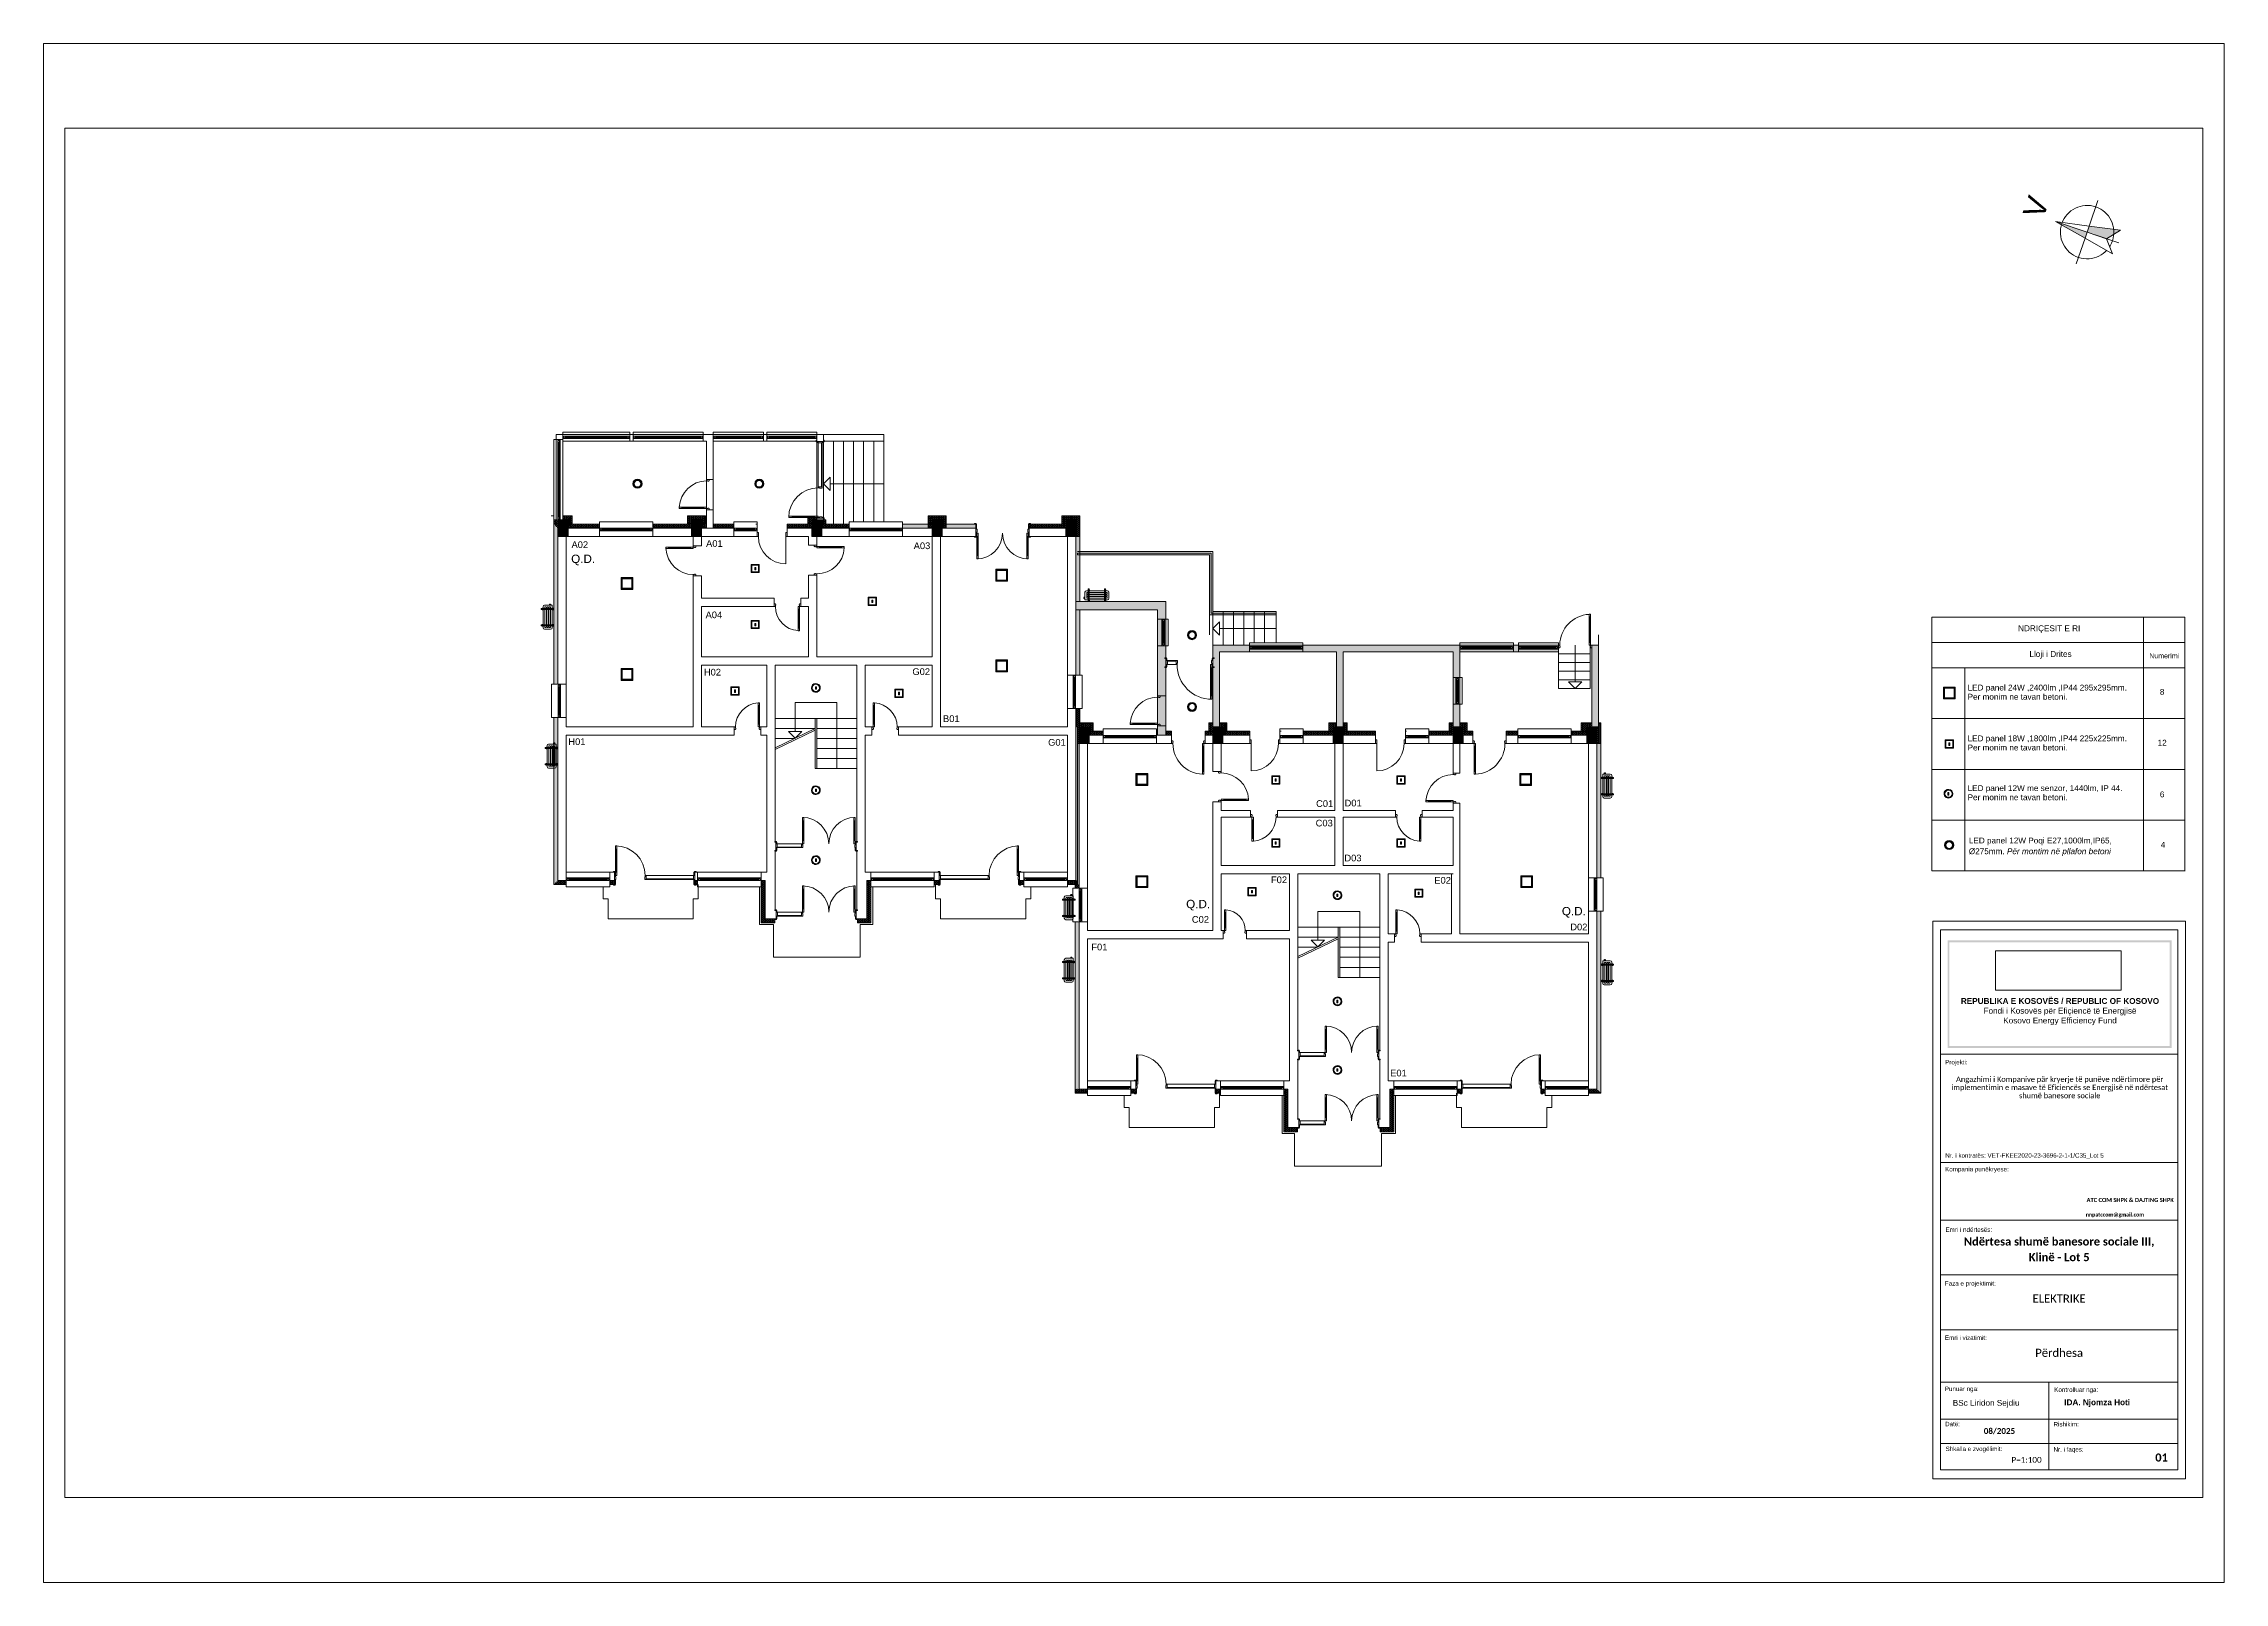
# Paper-space layout 'Layout1' of a CAD drawing. Header units: millimetres, sheet in inches. Extents: x 0 to 16.5, y 0 to 11.6.
# The model-space entities are those that its viewports show. They can reach past a viewport. Long polylines and large blocks are cut down to what shows.
import ezdxf
from ezdxf.enums import TextEntityAlignment as Align

# ---------------------------------------------------------------- set-up
doc = ezdxf.new("R2010")
doc.units = ezdxf.units.MM
doc.header["$MEASUREMENT"] = 0
doc.header["$XCLIPFRAME"] = 0
doc.linetypes.add('Dashed', pattern=[282.222223, 141.111112, -141.111112])
doc.linetypes.add('Wipeout_Contour', pattern=[1000, 0, -1000])
for name, color, linetype, lineweight in [('00 vija ne dukje 1_Pen_No__1', 7, 'Continuous', 0), ('00E-Ndriqimi elektrike_Pen_No__6', 5, 'Continuous', 0), ('00E-Ndriqimi elektrike_Pen_No__60', 230, 'Continuous', 0), ('0_muret e jashtme_Pen_No__19', 255, 'Continuous', 0), ('0_Pen_No__7', 7, 'Continuous', 0), ('0_Pen_No__80', 3, 'Continuous', 0), ('Annotation - Text_Pen_No__1', 7, 'Continuous', 0), ('Dimensioning - General_Pen_No__41', 7, 'Continuous', 0), ('Exterior walls_Pen_No__1', 7, 'Continuous', 0), ('Exterior walls_Pen_No__101', 252, 'Continuous', 0), ('Exterior walls_Pen_No__19', 255, 'Continuous', 0), ('Exterior walls_Pen_No__6', 5, 'Continuous', 0), ('Interior - Furniture _Pen_No__1', 7, 'Continuous', 0), ('Shell - Roof_Pen_No__1', 7, 'Continuous', 0), ('Shell - Roof_Pen_No__21', 7, 'Continuous', 0), ('Structural - Bearing_Pen_No__19', 255, 'Continuous', 0), ('Structural - Bearing_Pen_No__6', 5, 'Continuous', 0), ('Structural - Bearing_Pen_No__82_Pen_No__80', 3, 'Continuous', 0)]:
    doc.layers.add(name, color=color, linetype=linetype, lineweight=lineweight)
for name, color, linetype, lineweight, true_color in [('00 vija ne dukje 1_Pen_No__250', 7, 'Continuous', 13, 0xe8e8e8), ('0_muret e jashtme_Pen_No__82', 7, 'Continuous', 0, 0xaaaaaa), ('ARCHICAD Doors_Pen_No__82', 7, 'Continuous', 0, 0xaaaaaa), ('ARCHICAD Windows_Pen_No__82', 7, 'Continuous', 0, 0xaaaaaa), ('Exterior walls_Pen_No__119_Pen_No__163', 7, 'Continuous', 0, 0xe8e8e8), ('Exterior walls_Pen_No__119_Pen_No__204', 7, 'Continuous', 0, 0xe8e8e8), ('Exterior walls_Pen_No__1_Pen_No__61', 7, 'Continuous', 0, 0x6a6a6a), ('Exterior walls_Pen_No__82', 7, 'Continuous', 0, 0xaaaaaa), ('Shell - Roof_Pen_No__61', 7, 'Continuous', 0, 0x6a6a6a), ('Shell - Roof_Pen_No__82', 7, 'Continuous', 0, 0xaaaaaa), ('Structural - Bearing_Pen_No__82', 7, 'Continuous', 0, 0xaaaaaa), ('Structural - Bearing_Pen_No__86', 7, 'Continuous', 0, 0x5555ff), ('Text blocks_Pen_No__82', 7, 'Continuous', 0, 0xaaaaaa)]:
    doc.layers.add(name, color=color, linetype=linetype, lineweight=lineweight, true_color=true_color)
for name, color, linetype in [('0_muret e jashtme', 7, 'Continuous'), ('Drawing & Figure', 7, 'Continuous'), ('Exterior walls', 7, 'Continuous'), ('Interior - Furniture', 7, 'Continuous'), ('Shell - Roof', 7, 'Continuous')]:
    doc.layers.add(name, color=color, linetype=linetype)
doc.styles.add('GENERATED_STYLE_1', font='')
doc.styles.add('GENERATED_STYLE_2', font='')
doc.styles.add('GENERATED_STYLE_3', font='')
doc.styles.add('GENERATED_STYLE_4', font='')
doc.styles.add('GENERATED_STYLE_5', font='')
doc.styles.get('GENERATED_STYLE_1').set_extended_font_data('Arial')
doc.styles.get('GENERATED_STYLE_2').set_extended_font_data('Calibri')
doc.styles.get('GENERATED_STYLE_3').set_extended_font_data('Arial', bold=True)
doc.styles.get('GENERATED_STYLE_4').set_extended_font_data('Calibri', bold=True)
doc.styles.get('GENERATED_STYLE_5').set_extended_font_data('Arial', italic=True)
picture_1 = doc.add_image_def('image1.png', size_in_pixel=(354, 134))
pattern_1 = [(90, (2247653.822, -76424.967), (-34.6410162, 0), [20, -40]), (90, (2247636.502, -76394.967), (-34.6410162, 0), [20, -40]), (150, (2247653.822, -76404.967), (17.320508, 30), [20, -40]), (150, (2247619.18, -76404.967), (17.320508, 30), [20, -40]), (210, (2247653.822, -76424.967), (-17.320508, 30), [20, -40]), (210, (2247619.18, -76424.967), (-17.320508, 30), [20, -40])]

# ---------------------------------------------------------------- blocks, each defined once
blk = doc.blocks.new('Window 22')
at = {"layer": 'ARCHICAD Windows_Pen_No__82', "color": 253, "linetype": 'Continuous', "lineweight": 0, "true_color": 0xaaaaaa}
for p, q in [((-500, 150), (-500, 220)), ((-500, 220), (500, 220)), ((-500, 150), (-500, 30)), ((-500, 30), (-500, 0)), ((-500, 0), (-475, 0)), ((-500, 0), (-500, -50)), ((-500, 0), (-500, -50)), ((-475, 25), (-425, 25)), ((-475, -25), (-475, 25)), ((-475, 0), (-475, -25)), ((-425, 25), (425, 25)), ((-425, 25), (-425, -25)), ((-425, 25), (425, 25)), ((-425, 0), (425, 0)), ((425, -25), (425, 25)), ((425, 25), (475, 25)), ((475, 25), (475, -25)), ((475, -25), (475, 0)), ((475, 0), (500, 0)), ((500, 220), (500, 150)), ((500, 150), (500, 30)), ((500, 30), (500, 0)), ((500, 0), (500, -50)), ((500, 0), (500, -50)), ((-450, -50), (-500, -50)), ((-500, -50), (-500, -220)), ((-500, -220), (500, -220)), ((-475, -25), (-450, -25)), ((-425, -25), (-475, -25)), ((-450, -25), (-450, -50)), ((450, -50), (-450, -50)), ((425, -25), (-425, -25)), ((475, -25), (425, -25)), ((450, -50), (450, -25)), ((450, -25), (475, -25)), ((500, -50), (450, -50)), ((500, -50), (500, -220))]:
    blk.add_line(p, q, dxfattribs=at)
blk = doc.blocks.new('Wall_1', base_point=(2821066, -38873))
at = {"layer": '0_muret e jashtme_Pen_No__82', "linetype": 'Continuous', "lineweight": 0, "true_color": 0xaaaaaa}
h = blk.add_hatch(dxfattribs=at)
h.set_pattern_fill('Styrofoam_SM_Insulation', color=253, style=0, pattern_type=2)
h.set_pattern_definition(pattern_1)
h.paths.add_polyline_path([(2821436, -40823), (2821436, -38873), (2821316, -38873), (2821316, -40823)])
h = blk.add_hatch(dxfattribs=at)
h.set_pattern_fill('Styrofoam_SM_Insulation', color=253, style=0, pattern_type=2)
h.set_pattern_definition(pattern_1)
h.paths.add_polyline_path([(2821316, -43024), (2821436, -43024), (2821436, -41073), (2821316, -41073)])
h = blk.add_hatch(dxfattribs=at)
h.set_pattern_fill('Styrofoam_SM_Insulation', color=253, style=0, pattern_type=2)
h.set_pattern_definition(pattern_1)
h.paths.add_polyline_path([(2821316, -44024), (2821316, -44573), (2821436, -44573), (2821436, -44024)])
at = {"layer": '0_muret e jashtme_Pen_No__82', "color": 253, "linetype": 'Continuous', "lineweight": 0, "true_color": 0xaaaaaa}
for p, q in [((2821316, -40823), (2821316, -38873)), ((2821436, -40823), (2821316, -40823)), ((2821316, -41073), (2821436, -41073)), ((2821316, -43024), (2821316, -41073)), ((2821236, -43024), (2821066, -43024)), ((2821286, -43024), (2821236, -43024)), ((2821316, -43024), (2821286, -43024)), ((2821436, -43024), (2821316, -43024)), ((2821236, -44024), (2821066, -44024)), ((2821286, -44024), (2821236, -44024)), ((2821316, -44024), (2821286, -44024)), ((2821316, -44573), (2821316, -44024)), ((2821436, -44024), (2821316, -44024))]:
    blk.add_line(p, q, dxfattribs=at)
at = {"layer": '0_muret e jashtme_Pen_No__82', "color": 253, "linetype": 'Continuous', "lineweight": 0, "true_color": 0xaaaaaa, "flags": 128}
for points in [[(2821066, -38873), (2821066, -43024)], [(2821436, -38873), (2821066, -38873)], [(2821436, -40823), (2821436, -38873)], [(2821436, -43024), (2821436, -41073)], [(2821066, -44024), (2821066, -44573)], [(2821436, -44573), (2821436, -44024)], [(2821366, -44573), (2821436, -44573)]]:
    blk.add_lwpolyline(points, dxfattribs=at)
at = {"layer": 'ARCHICAD Windows_Pen_No__82', "color": 253, "linetype": 'Continuous', "lineweight": 0, "true_color": 0xaaaaaa, "xscale": -1, "zscale": 1000, "rotation": 270}
blk.add_blockref('Window 22', (2821286, -43524), dxfattribs=at)
blk = doc.blocks.new('Window 22_2')
at = {"layer": 'ARCHICAD Windows_Pen_No__82', "color": 253, "linetype": 'Continuous', "lineweight": 0, "true_color": 0xaaaaaa}
for p, q in [((-800, 150), (-800, 220)), ((-800, 220), (800, 220)), ((-800, 150), (-800, 30)), ((-800, 30), (-800, 0)), ((-800, 0), (-775, 0)), ((-800, 0), (-800, -50)), ((-800, 0), (-800, -50)), ((-775, 25), (-725, 25)), ((-775, -25), (-775, 25)), ((-775, 0), (-775, -25)), ((-725, 25), (725, 25)), ((-725, 25), (-725, -25)), ((-725, 25), (725, 25)), ((-725, 0), (725, 0)), ((725, -25), (725, 25)), ((725, 25), (775, 25)), ((775, 25), (775, -25)), ((775, -25), (775, 0)), ((775, 0), (800, 0)), ((800, 220), (800, 150)), ((800, 150), (800, 30)), ((800, 30), (800, 0)), ((800, 0), (800, -50)), ((800, 0), (800, -50)), ((-750, -50), (-800, -50)), ((-800, -50), (-800, -220)), ((-800, -220), (800, -220)), ((-775, -25), (-750, -25)), ((-725, -25), (-775, -25)), ((-750, -25), (-750, -50)), ((750, -50), (-750, -50)), ((725, -25), (-725, -25)), ((775, -25), (725, -25)), ((750, -50), (750, -25)), ((750, -25), (775, -25)), ((800, -50), (750, -50)), ((800, -50), (800, -220))]:
    blk.add_line(p, q, dxfattribs=at)
blk = doc.blocks.new('Window 22_3')
at = {"layer": 'ARCHICAD Windows_Pen_No__82', "color": 253, "linetype": 'Continuous', "lineweight": 0, "true_color": 0xaaaaaa}
for p, q in [((-350, 150), (-350, 220)), ((-350, 220), (350, 220)), ((-350, 150), (-350, 30)), ((-350, 30), (-350, 0)), ((-350, 0), (-325, 0)), ((-350, 0), (-350, -50)), ((-350, 0), (-350, -50)), ((-325, 25), (-275, 25)), ((-325, -25), (-325, 25)), ((-325, 0), (-325, -25)), ((-275, 25), (275, 25)), ((-275, 25), (-275, -25)), ((-275, 25), (275, 25)), ((-275, 0), (275, 0)), ((275, -25), (275, 25)), ((275, 25), (325, 25)), ((325, 25), (325, -25)), ((325, -25), (325, 0)), ((325, 0), (350, 0)), ((350, 220), (350, 150)), ((350, 150), (350, 30)), ((350, 30), (350, 0)), ((350, 0), (350, -50)), ((350, 0), (350, -50)), ((-300, -50), (-350, -50)), ((-350, -50), (-350, -220)), ((-350, -220), (350, -220)), ((-325, -25), (-300, -25)), ((-275, -25), (-325, -25)), ((-300, -25), (-300, -50)), ((300, -50), (-300, -50)), ((275, -25), (-275, -25)), ((325, -25), (275, -25)), ((300, -50), (300, -25)), ((300, -25), (325, -25)), ((350, -50), (300, -50)), ((350, -50), (350, -220))]:
    blk.add_line(p, q, dxfattribs=at)
blk = doc.blocks.new('Double Door 22')
at = {"layer": 'ARCHICAD Doors_Pen_No__82', "color": 253, "linetype": 'Continuous', "lineweight": 0, "true_color": 0xaaaaaa}
for p, q in [((-772, 772), (-772, 672)), ((-732, 772), (-772, 772)), ((-772, 672), (-772, 100)), ((-752, 672), (-772, 672)), ((-772, 672), (-732, 672)), ((-752, 100), (-752, 672)), ((-752, 672), (-752, 100)), ((-732, 672), (-752, 672)), ((-752, 672), (-752, 100)), ((-732, 672), (-732, 772)), ((-732, 100), (-732, 672)), ((732, 672), (732, 772)), ((732, 772), (772, 772)), ((732, 672), (752, 672)), ((732, 100), (732, 672)), ((772, 672), (732, 672)), ((752, 672), (772, 672)), ((752, 100), (752, 672)), ((752, 672), (752, 100)), ((752, 672), (752, 100)), ((772, 772), (772, 672)), ((772, 672), (772, 100)), ((-837, 100), (-837, 119)), ((-837, 119), (-787, 119)), ((-787, 100), (-837, 100)), ((-800, 100), (-837, 100)), ((-800, 100), (-837, 100)), ((-800, 0), (-800, 100)), ((-800, 100), (-775, 100)), ((-800, 100), (-800, 0)), ((-800, 100), (-800, 0)), ((-800, 100), (-800, 0)), ((-775, 0), (-800, 0)), ((-772, 0), (-800, 0)), ((-800, 0), (-800, -115)), ((-800, 0), (-800, -115)), ((-800, 0), (-800, -115)), ((-787, 119), (-787, 100)), ((-775, 100), (-775, 0)), ((-772, 100), (-752, 100)), ((-732, 100), (-772, 100)), ((-772, 100), (-772, 0)), ((-772, -40), (-772, 0)), ((-772, 0), (-732, 0)), ((-752, 100), (-732, 100)), ((-732, 0), (-732, 100)), ((752, 100), (732, 100)), ((732, 0), (732, 100)), ((732, 100), (772, 100)), ((772, 0), (732, 0)), ((772, 100), (752, 100)), ((772, 100), (772, 0)), ((800, 0), (772, 0)), ((772, 0), (772, -40)), ((775, 0), (775, 100)), ((775, 100), (800, 100)), ((800, 0), (775, 0)), ((787, 119), (837, 119)), ((787, 100), (787, 119)), ((837, 100), (787, 100)), ((800, 100), (800, 0)), ((800, 100), (800, 0)), ((800, 100), (800, 0)), ((800, 100), (800, 0)), ((800, 100), (837, 100)), ((800, 100), (837, 100)), ((800, -115), (800, 0)), ((800, 0), (800, -115)), ((800, 0), (800, -115)), ((837, 119), (837, 100)), ((-837, -289), (-837, -270)), ((-837, -270), (-787, -270)), ((-800, -270), (-837, -270)), ((-800, -270), (-837, -270)), ((-787, -289), (-837, -289)), ((-800, -270), (-800, -115)), ((-800, -115), (-775, -115)), ((-800, -115), (-760, -115)), ((-800, -115), (-800, -150)), ((-800, -115), (-800, -150)), ((-800, -150), (-800, -270)), ((-800, -150), (-800, -270)), ((-775, -270), (-800, -270)), ((-787, -270), (-787, -289)), ((-775, -115), (-775, -270)), ((-760, -40), (-772, -40)), ((-760, -115), (-760, -40)), ((772, -40), (760, -40)), ((760, -40), (760, -115)), ((760, -115), (800, -115)), ((775, -270), (775, -115)), ((775, -115), (800, -115)), ((800, -270), (775, -270)), ((787, -270), (837, -270)), ((787, -289), (787, -270)), ((837, -289), (787, -289)), ((800, -115), (800, -270)), ((800, -115), (800, -150)), ((800, -115), (800, -150)), ((800, -150), (800, -270)), ((800, -150), (800, -270)), ((800, -270), (837, -270)), ((800, -270), (837, -270)), ((837, -270), (837, -289))]:
    blk.add_line(p, q, dxfattribs=at)
for centre, start, end in [((-772, 0), 0, 90), ((772, 0), 90, 180)]:
    blk.add_arc(centre, 772, start, end, dxfattribs=at)
blk = doc.blocks.new('Door 22')
at = {"layer": 'ARCHICAD Doors_Pen_No__82', "color": 253, "linetype": 'Continuous', "lineweight": 0, "true_color": 0xaaaaaa}
for p, q in [((410, 0), (410, 820)), ((-450, 0), (-487, 0)), ((-450, 0), (-487, 0)), ((-410, 0), (-450, 0)), ((-450, 0), (-450, -115)), ((-450, 0), (-450, -115)), ((-450, 0), (-450, -115)), ((-410, -115), (-410, 0)), ((450, 0), (410, 0)), ((410, 0), (410, -115)), ((450, -115), (450, 0)), ((450, 0), (450, -115)), ((450, 0), (450, -115)), ((450, 0), (487, 0)), ((450, 0), (487, 0)), ((-450, -370), (-487, -370)), ((-450, -370), (-487, -370)), ((-450, -115), (-410, -115)), ((-450, -115), (-450, -250)), ((-450, -115), (-450, -250)), ((-450, -250), (-450, -370)), ((-450, -250), (-450, -370)), ((410, -115), (450, -115)), ((450, -115), (450, -250)), ((450, -115), (450, -250)), ((450, -250), (450, -370)), ((450, -250), (450, -370)), ((450, -370), (487, -370)), ((450, -370), (487, -370))]:
    blk.add_line(p, q, dxfattribs=at)
blk.add_arc((410, 0), 820, 90, 180, dxfattribs=at)
blk = doc.blocks.new('Wall_2', base_point=(2821016, -38873))
at = {"layer": '0_muret e jashtme_Pen_No__82', "linetype": 'Continuous', "lineweight": 0, "true_color": 0xaaaaaa}
h = blk.add_hatch(dxfattribs=at)
h.set_pattern_fill('Styrofoam_SM_Insulation', color=253, style=0, pattern_type=2)
h.set_pattern_definition(pattern_1)
h.paths.add_polyline_path([(2805696, -38503), (2805816, -38623), (2807054, -38623), (2807054, -38503)])
h = blk.add_hatch(dxfattribs=at)
h.set_pattern_fill('Styrofoam_SM_Insulation', color=253, style=0, pattern_type=2)
h.set_pattern_definition(pattern_1)
h.paths.add_polyline_path([(2808654, -38623), (2810266, -38623), (2810266, -38503), (2808654, -38503)])
h = blk.add_hatch(dxfattribs=at)
h.set_pattern_fill('Styrofoam_SM_Insulation', color=253, style=0, pattern_type=2)
h.set_pattern_definition(pattern_1)
h.paths.add_polyline_path([(2810466, -38623), (2811076, -38623), (2811076, -38503), (2810466, -38503)])
h = blk.add_hatch(dxfattribs=at)
h.set_pattern_fill('Styrofoam_SM_Insulation', color=253, style=0, pattern_type=2)
h.set_pattern_definition(pattern_1)
h.paths.add_polyline_path([(2812676, -38503), (2812676, -38623), (2814531, -38623), (2814531, -38503)])
h = blk.add_hatch(dxfattribs=at)
h.set_pattern_fill('Styrofoam_SM_Insulation', color=253, style=0, pattern_type=2)
h.set_pattern_definition(pattern_1)
h.paths.add_polyline_path([(2816131, -38503), (2816131, -38623), (2818322, -38623), (2818322, -38503)])
h = blk.add_hatch(dxfattribs=at)
h.set_pattern_fill('Styrofoam_SM_Insulation', color=253, style=0, pattern_type=2)
h.set_pattern_definition(pattern_1)
h.paths.add_polyline_path([(2819922, -38503), (2819922, -38623), (2821016, -38623), (2821016, -38503)])
at = {"layer": '0_muret e jashtme_Pen_No__82', "color": 253, "linetype": 'Continuous', "lineweight": 0, "true_color": 0xaaaaaa}
for p, q in [((2807054, -38503), (2807054, -38623)), ((2808654, -38503), (2808654, -38623)), ((2810266, -38503), (2810266, -38623)), ((2810466, -38623), (2810466, -38503)), ((2811076, -38503), (2811076, -38623)), ((2812676, -38503), (2812713, -38503)), ((2812676, -38623), (2812676, -38503)), ((2814531, -38503), (2814531, -38623)), ((2816131, -38503), (2816131, -38623)), ((2818322, -38503), (2818285, -38503)), ((2818322, -38623), (2818322, -38503)), ((2819922, -38503), (2819959, -38503)), ((2819922, -38623), (2819922, -38503)), ((2807054, -38623), (2805816, -38623)), ((2807054, -38623), (2807054, -38653)), ((2807054, -38653), (2807054, -38703)), ((2807054, -38703), (2807054, -38873)), ((2810266, -38623), (2808654, -38623)), ((2808654, -38623), (2808654, -38653)), ((2808654, -38653), (2808654, -38703)), ((2808654, -38703), (2808654, -38873)), ((2811076, -38623), (2810466, -38623)), ((2811076, -38623), (2811076, -38653)), ((2811076, -38653), (2811076, -38703)), ((2811076, -38703), (2811076, -38873)), ((2814531, -38623), (2812676, -38623)), ((2812676, -38758), (2812676, -38623)), ((2812676, -38873), (2812676, -38758)), ((2812676, -38873), (2812713, -38873)), ((2814531, -38623), (2814531, -38653)), ((2814531, -38653), (2814531, -38703)), ((2814531, -38703), (2814531, -38873)), ((2818322, -38623), (2816131, -38623)), ((2816131, -38623), (2816131, -38653)), ((2816131, -38653), (2816131, -38703)), ((2816131, -38703), (2816131, -38873)), ((2818322, -38873), (2818285, -38873)), ((2818322, -38658), (2818322, -38623)), ((2818322, -38773), (2818322, -38658)), ((2818322, -38873), (2818322, -38773)), ((2818322, -38873), (2818322, -38773)), ((2821016, -38623), (2819922, -38623)), ((2819922, -38658), (2819922, -38623)), ((2819922, -38773), (2819922, -38658)), ((2819922, -38873), (2819922, -38773)), ((2819922, -38873), (2819922, -38773)), ((2819922, -38873), (2819959, -38873))]:
    blk.add_line(p, q, dxfattribs=at)
at = {"layer": '0_muret e jashtme_Pen_No__82', "color": 253, "linetype": 'Continuous', "lineweight": 0, "true_color": 0xaaaaaa, "flags": 128}
for points in [[(2807054, -38503), (2805696, -38503)], [(2810266, -38503), (2808654, -38503)], [(2811076, -38503), (2810466, -38503)], [(2814531, -38503), (2812676, -38503)], [(2818322, -38503), (2816131, -38503)], [(2821016, -38503), (2819922, -38503)], [(2821016, -38873), (2821016, -38503)], [(2806066, -38873), (2807054, -38873)], [(2808654, -38873), (2809866, -38873)], [(2810116, -38873), (2811076, -38873)], [(2812676, -38873), (2813316, -38873)], [(2813566, -38873), (2814531, -38873)], [(2816131, -38873), (2817016, -38873)], [(2817266, -38873), (2818322, -38873)], [(2819922, -38873), (2821016, -38873)]]:
    blk.add_lwpolyline(points, dxfattribs=at)
at = {"layer": 'ARCHICAD Doors_Pen_No__82', "color": 253, "linetype": 'Continuous', "lineweight": 0, "true_color": 0xaaaaaa, "xscale": -1, "zscale": 1000, "rotation": 180}
blk.add_blockref('Door 22', (2812226, -38873), dxfattribs=at)
at = {"layer": 'ARCHICAD Doors_Pen_No__82', "color": 253, "linetype": 'Continuous', "lineweight": 0, "true_color": 0xaaaaaa, "zscale": 1000, "rotation": 180}
blk.add_blockref('Double Door 22', (2819122, -38773), dxfattribs=at)
at = {"layer": 'ARCHICAD Windows_Pen_No__82', "color": 253, "linetype": 'Continuous', "lineweight": 0, "true_color": 0xaaaaaa, "xscale": -1, "zscale": 1000}
for name, p in [('Window 22_2', (2807854, -38653)), ('Window 22_3', (2811426, -38653))]:
    blk.add_blockref(name, p, dxfattribs=at)
at = {"layer": 'ARCHICAD Windows_Pen_No__82', "color": 253, "linetype": 'Continuous', "lineweight": 0, "true_color": 0xaaaaaa, "zscale": 1000}
blk.add_blockref('Window 22_2', (2815331, -38653), dxfattribs=at)
blk = doc.blocks.new('Storefront 22')
at = {"layer": 'ARCHICAD Doors_Pen_No__82', "color": 253, "linetype": 'Continuous', "lineweight": 0, "true_color": 0xaaaaaa}
for p, q in [((420, 840), (420, 920)), ((420, 920), (460, 920)), ((420, 840), (440, 840)), ((420, 80), (420, 840)), ((460, 840), (420, 840)), ((440, 840), (460, 840)), ((440, 80), (440, 840)), ((440, 840), (440, 80)), ((440, 840), (440, 80)), ((460, 920), (460, 840)), ((460, 840), (460, 80)), ((-500, 0), (-500, -80)), ((-460, 0), (-500, 0)), ((-500, 0), (-500, -80)), ((-500, 0), (-500, -80)), ((-460, -40), (-460, 0)), ((440, 80), (420, 80)), ((420, 0), (420, 80)), ((420, 80), (460, 80)), ((460, 0), (420, 0)), ((460, 80), (440, 80)), ((460, 80), (460, 0)), ((460, 0), (460, -40)), ((500, 0), (460, 0)), ((500, -80), (500, 0)), ((500, 0), (500, -80)), ((500, 0), (500, -80)), ((-500, -80), (-460, -80)), ((-500, -80), (-500, -250)), ((-500, -250), (-500, -370)), ((-450, -40), (-460, -40)), ((-460, -80), (-460, -65.4)), ((-460, -65.4), (-450, -65.4)), ((-450, -65.4), (-450, -40)), ((460, -40), (450, -40)), ((450, -40), (450, -65.4)), ((450, -65.4), (460, -65.4)), ((460, -65.4), (460, -80)), ((460, -80), (500, -80)), ((500, -80), (500, -250)), ((500, -250), (500, -370))]:
    blk.add_line(p, q, dxfattribs=at)
blk.add_arc((460, 0), 920, 92.491906, 180, dxfattribs=at)
blk = doc.blocks.new('Wall_3', base_point=(2836616, -45073))
at = {"layer": '0_muret e jashtme_Pen_No__82', "linetype": 'Continuous', "lineweight": 0, "true_color": 0xaaaaaa}
h = blk.add_hatch(dxfattribs=at)
h.set_pattern_fill('Styrofoam_SM_Insulation', color=253, style=0, pattern_type=2)
h.set_pattern_definition(pattern_1)
h.paths.add_polyline_path([(2821716, -44703), (2821716, -44823), (2822135, -44823), (2822135, -44703)])
h = blk.add_hatch(dxfattribs=at)
h.set_pattern_fill('Styrofoam_SM_Insulation', color=253, style=0, pattern_type=2)
h.set_pattern_definition(pattern_1)
h.paths.add_polyline_path([(2823735, -44823), (2823766, -44823), (2823766, -44703), (2823735, -44703)])
h = blk.add_hatch(dxfattribs=at)
h.set_pattern_fill('Styrofoam_SM_Insulation', color=253, style=0, pattern_type=2)
h.set_pattern_definition(pattern_1)
h.paths.add_polyline_path([(2824016, -44703), (2824016, -44823), (2824186, -44823), (2824186, -44703)])
h = blk.add_hatch(dxfattribs=at)
h.set_pattern_fill('Styrofoam_SM_Insulation', color=253, style=0, pattern_type=2)
h.set_pattern_definition(pattern_1)
h.paths.add_polyline_path([(2825186, -44703), (2825186, -44823), (2825416, -44823), (2825416, -44703)])
h = blk.add_hatch(dxfattribs=at)
h.set_pattern_fill('Styrofoam_SM_Insulation', color=253, style=0, pattern_type=2)
h.set_pattern_definition(pattern_1)
h.paths.add_polyline_path([(2825616, -44823), (2826523, -44823), (2826523, -44703), (2825616, -44703)])
h = blk.add_hatch(dxfattribs=at)
h.set_pattern_fill('Styrofoam_SM_Insulation', color=253, style=0, pattern_type=2)
h.set_pattern_definition(pattern_1)
h.paths.add_polyline_path([(2828123, -44823), (2829116, -44823), (2829116, -44703), (2828123, -44703)])
h = blk.add_hatch(dxfattribs=at)
h.set_pattern_fill('Styrofoam_SM_Insulation', color=253, style=0, pattern_type=2)
h.set_pattern_definition(pattern_1)
h.paths.add_polyline_path([(2829316, -44703), (2829316, -44823), (2830283, -44823), (2830283, -44703)])
h = blk.add_hatch(dxfattribs=at)
h.set_pattern_fill('Styrofoam_SM_Insulation', color=253, style=0, pattern_type=2)
h.set_pattern_definition(pattern_1)
h.paths.add_polyline_path([(2832616, -44703), (2831883, -44703), (2831883, -44823), (2832616, -44823)])
h = blk.add_hatch(dxfattribs=at)
h.set_pattern_fill('Styrofoam_SM_Insulation', color=253, style=0, pattern_type=2)
h.set_pattern_definition(pattern_1)
h.paths.add_polyline_path([(2832816, -44823), (2833203, -44823), (2833203, -44703), (2832816, -44703)])
h = blk.add_hatch(dxfattribs=at)
h.set_pattern_fill('Styrofoam_SM_Insulation', color=253, style=0, pattern_type=2)
h.set_pattern_definition(pattern_1)
h.paths.add_polyline_path([(2834203, -44703), (2834203, -44823), (2834546, -44823), (2834546, -44703)])
h = blk.add_hatch(dxfattribs=at)
h.set_pattern_fill('Styrofoam_SM_Insulation', color=253, style=0, pattern_type=2)
h.set_pattern_definition(pattern_1)
h.paths.add_polyline_path([(2836146, -44823), (2836616, -44823), (2836616, -44703), (2836146, -44703)])
at = {"layer": '0_muret e jashtme_Pen_No__82', "color": 253, "linetype": 'Continuous', "lineweight": 0, "true_color": 0xaaaaaa}
for p, q in [((2822135, -44823), (2821716, -44823)), ((2822135, -44703), (2822135, -44823)), ((2822135, -44823), (2822135, -44853)), ((2822135, -44853), (2822135, -44903)), ((2822135, -44903), (2822135, -45073)), ((2823735, -44703), (2823735, -44823)), ((2823766, -44823), (2823735, -44823)), ((2823735, -44823), (2823735, -44853)), ((2823735, -44853), (2823735, -44903)), ((2823735, -44903), (2823735, -45073)), ((2823766, -44703), (2823766, -44823)), ((2824016, -44823), (2824016, -44703)), ((2824186, -44823), (2824016, -44823)), ((2824186, -44823), (2824186, -44703)), ((2824186, -44993), (2824186, -44823)), ((2824186, -45073), (2824186, -44993)), ((2825186, -44823), (2825186, -44703)), ((2825416, -44823), (2825186, -44823)), ((2825186, -44993), (2825186, -44823)), ((2825186, -45073), (2825186, -44993)), ((2825416, -44703), (2825416, -44823)), ((2825616, -44823), (2825616, -44703)), ((2826523, -44823), (2825616, -44823)), ((2826523, -44703), (2826486, -44703)), ((2826523, -44823), (2826523, -44703)), ((2826523, -44958), (2826523, -44823)), ((2826523, -45073), (2826523, -44958)), ((2828123, -44703), (2828123, -44823)), ((2829116, -44823), (2828123, -44823)), ((2828123, -44823), (2828123, -44853)), ((2828123, -44853), (2828123, -44903)), ((2828123, -44903), (2828123, -45073)), ((2829116, -44703), (2829116, -44823)), ((2829316, -44823), (2829316, -44703)), ((2830283, -44823), (2829316, -44823)), ((2830283, -44703), (2830246, -44703)), ((2830283, -44823), (2830283, -44703)), ((2830283, -44958), (2830283, -44823)), ((2830283, -45073), (2830283, -44958)), ((2831883, -44703), (2831883, -44823)), ((2832616, -44823), (2831883, -44823)), ((2831883, -44823), (2831883, -44853)), ((2831883, -44853), (2831883, -44903)), ((2831883, -44903), (2831883, -45073)), ((2832616, -44703), (2832616, -44823)), ((2832816, -44823), (2832816, -44703)), ((2833203, -44823), (2832816, -44823)), ((2833203, -44823), (2833203, -44703)), ((2833203, -44993), (2833203, -44823)), ((2833203, -45073), (2833203, -44993)), ((2834203, -44823), (2834203, -44703)), ((2834546, -44823), (2834203, -44823)), ((2834203, -44993), (2834203, -44823)), ((2834203, -45073), (2834203, -44993)), ((2834546, -44703), (2834546, -44823)), ((2834546, -44823), (2834546, -44853)), ((2834546, -44853), (2834546, -44903)), ((2834546, -44903), (2834546, -45073)), ((2836146, -44703), (2836146, -44823)), ((2836616, -44823), (2836146, -44823)), ((2836146, -44823), (2836146, -44853)), ((2836146, -44853), (2836146, -44903)), ((2836146, -44903), (2836146, -45073)), ((2826523, -45073), (2826486, -45073)), ((2830283, -45073), (2830246, -45073))]:
    blk.add_line(p, q, dxfattribs=at)
at = {"layer": '0_muret e jashtme_Pen_No__82', "color": 253, "linetype": 'Continuous', "lineweight": 0, "true_color": 0xaaaaaa, "flags": 128}
for points in [[(2822135, -44703), (2821716, -44703)], [(2821716, -44703), (2821716, -45073)], [(2823766, -44703), (2823735, -44703)], [(2824186, -44703), (2824016, -44703)], [(2825416, -44703), (2825186, -44703)], [(2826523, -44703), (2825616, -44703)], [(2829116, -44703), (2828123, -44703)], [(2830283, -44703), (2829316, -44703)], [(2832616, -44703), (2831883, -44703)], [(2833203, -44703), (2832816, -44703)], [(2834546, -44703), (2834203, -44703)], [(2836616, -44703), (2836146, -44703)], [(2836616, -45073), (2836616, -44703)], [(2821716, -45073), (2822135, -45073)], [(2823735, -45073), (2824186, -45073)], [(2825186, -45073), (2825416, -45073)], [(2825666, -45073), (2826523, -45073)], [(2828123, -45073), (2829066, -45073)], [(2829316, -45073), (2830283, -45073)], [(2831883, -45073), (2832616, -45073)], [(2832816, -45073), (2833203, -45073)], [(2834203, -45073), (2834546, -45073)], [(2836146, -45073), (2836616, -45073)]]:
    blk.add_lwpolyline(points, dxfattribs=at)
at = {"layer": 'ARCHICAD Doors_Pen_No__82', "color": 253, "linetype": 'Continuous', "lineweight": 0, "true_color": 0xaaaaaa, "xscale": -1, "zscale": 1000, "rotation": 180}
blk.add_blockref('Storefront 22', (2824686, -45073), dxfattribs=at)
at = {"layer": 'ARCHICAD Doors_Pen_No__82', "color": 253, "linetype": 'Continuous', "lineweight": 0, "true_color": 0xaaaaaa, "zscale": 1000, "rotation": 180}
for name, p in [('Door 22', (2826973, -45073)), ('Door 22', (2830733, -45073)), ('Storefront 22', (2833703, -45073))]:
    blk.add_blockref(name, p, dxfattribs=at)
at = {"layer": 'ARCHICAD Windows_Pen_No__82', "color": 253, "linetype": 'Continuous', "lineweight": 0, "true_color": 0xaaaaaa, "xscale": -1, "zscale": 1000}
for name, p in [('Window 22_2', (2822935, -44853)), ('Window 22_3', (2831533, -44853))]:
    blk.add_blockref(name, p, dxfattribs=at)
at = {"layer": 'ARCHICAD Windows_Pen_No__82', "color": 253, "linetype": 'Continuous', "lineweight": 0, "true_color": 0xaaaaaa, "zscale": 1000}
for name, p in [('Window 22_3', (2827773, -44853)), ('Window 22_2', (2835346, -44853))]:
    blk.add_blockref(name, p, dxfattribs=at)
blk = doc.blocks.new('Wall_4', base_point=(2836666, -45073))
at = {"layer": '0_muret e jashtme_Pen_No__82', "linetype": 'Continuous', "lineweight": 0, "true_color": 0xaaaaaa}
h = blk.add_hatch(dxfattribs=at)
h.set_pattern_fill('Styrofoam_SM_Insulation', color=253, style=0, pattern_type=2)
h.set_pattern_definition(pattern_1)
h.paths.add_polyline_path([(2836916, -45073), (2836916, -49089), (2837036, -49089), (2837036, -45073)])
h = blk.add_hatch(dxfattribs=at)
h.set_pattern_fill('Styrofoam_SM_Insulation', color=253, style=0, pattern_type=2)
h.set_pattern_definition(pattern_1)
h.paths.add_polyline_path([(2836916, -50089), (2836916, -55423), (2837036, -55543), (2837036, -50089)])
at = {"layer": '0_muret e jashtme_Pen_No__82', "color": 253, "linetype": 'Continuous', "lineweight": 0, "true_color": 0xaaaaaa}
for p, q in [((2836916, -49089), (2836916, -45073)), ((2836836, -49089), (2836666, -49089)), ((2836886, -49089), (2836836, -49089)), ((2836916, -49089), (2836886, -49089)), ((2837036, -49089), (2836916, -49089)), ((2836836, -50089), (2836666, -50089)), ((2836886, -50089), (2836836, -50089)), ((2836916, -50089), (2836886, -50089)), ((2836916, -55423), (2836916, -50089)), ((2837036, -50089), (2836916, -50089))]:
    blk.add_line(p, q, dxfattribs=at)
at = {"layer": '0_muret e jashtme_Pen_No__82', "color": 253, "linetype": 'Continuous', "lineweight": 0, "true_color": 0xaaaaaa, "flags": 128}
for points in [[(2836666, -45073), (2836666, -49089)], [(2837036, -45073), (2836666, -45073)], [(2837036, -49089), (2837036, -45073)], [(2836666, -50089), (2836666, -50773)], [(2837036, -55543), (2837036, -50089)], [(2836666, -51023), (2836666, -55173)]]:
    blk.add_lwpolyline(points, dxfattribs=at)
at = {"layer": 'ARCHICAD Windows_Pen_No__82', "color": 253, "linetype": 'Continuous', "lineweight": 0, "true_color": 0xaaaaaa, "zscale": 1000, "rotation": 270}
blk.add_blockref('Window 22', (2836886, -49589), dxfattribs=at)
blk = doc.blocks.new('Wall_5', base_point=(2821666, -45073))
at = {"layer": '0_muret e jashtme_Pen_No__82', "linetype": 'Continuous', "lineweight": 0, "true_color": 0xaaaaaa}
h = blk.add_hatch(dxfattribs=at)
h.set_pattern_fill('Styrofoam_SM_Insulation', color=253, style=0, pattern_type=2)
h.set_pattern_definition(pattern_1)
h.paths.add_polyline_path([(2821366, -45073), (2821366, -49293), (2821416, -49293), (2821416, -45073)])
at = {"layer": '0_muret e jashtme_Pen_No__82', "color": 253, "linetype": 'Continuous', "lineweight": 0, "true_color": 0xaaaaaa}
blk.add_line((2821416, -45073), (2821416, -49293), dxfattribs=at)
at = {"layer": '0_muret e jashtme_Pen_No__82', "color": 253, "linetype": 'Continuous', "lineweight": 0, "true_color": 0xaaaaaa, "flags": 128}
for points in [[(2821366, -45073), (2821366, -49293)], [(2821666, -45073), (2821366, -45073)], [(2821666, -49293), (2821666, -45073)]]:
    blk.add_lwpolyline(points, dxfattribs=at)
blk = doc.blocks.new('Storefront 22_2')
at = {"layer": 'ARCHICAD Doors_Pen_No__82', "color": 253, "linetype": 'Continuous', "lineweight": 0, "true_color": 0xaaaaaa}
for p, q in [((370, 740), (370, 820)), ((370, 820), (410, 820)), ((370, 740), (390, 740)), ((370, 80), (370, 740)), ((410, 740), (370, 740)), ((390, 740), (410, 740)), ((390, 80), (390, 740)), ((390, 740), (390, 80)), ((390, 740), (390, 80)), ((410, 820), (410, 740)), ((410, 740), (410, 80)), ((-450, 0), (-450, -80)), ((-410, 0), (-450, 0)), ((-450, 0), (-450, -80)), ((-450, 0), (-450, -80)), ((-410, -40), (-410, 0)), ((390, 80), (370, 80)), ((370, 0), (370, 80)), ((370, 80), (410, 80)), ((410, 0), (370, 0)), ((410, 80), (390, 80)), ((410, 80), (410, 0)), ((410, 0), (410, -40)), ((450, 0), (410, 0)), ((450, -80), (450, 0)), ((450, 0), (450, -80)), ((450, 0), (450, -80)), ((-450, -80), (-410, -80)), ((-450, -80), (-450, -250)), ((-400, -40), (-410, -40)), ((-410, -80), (-410, -65.4)), ((-410, -65.4), (-400, -65.4)), ((-400, -65.4), (-400, -40)), ((410, -40), (400, -40)), ((400, -40), (400, -65.4)), ((400, -65.4), (410, -65.4)), ((410, -65.4), (410, -80)), ((410, -80), (450, -80)), ((450, -80), (450, -250))]:
    blk.add_line(p, q, dxfattribs=at)
blk.add_arc((410, 0), 820, 92.796026, 180, dxfattribs=at)
blk = doc.blocks.new('Wall_6', base_point=(2825666, -45073))
at = {"layer": '0_muret e jashtme_Pen_No__82', "color": 253, "linetype": 'Continuous', "lineweight": 0, "true_color": 0xaaaaaa}
for p, q in [((2825586, -45914), (2825416, -45914)), ((2825666, -45914), (2825586, -45914)), ((2825586, -46814), (2825416, -46814)), ((2825666, -46814), (2825586, -46814))]:
    blk.add_line(p, q, dxfattribs=at)
at = {"layer": '0_muret e jashtme_Pen_No__82', "color": 253, "linetype": 'Continuous', "lineweight": 0, "true_color": 0xaaaaaa, "flags": 128}
for points in [[(2825416, -45073), (2825416, -45914)], [(2825666, -45914), (2825666, -45073)], [(2825416, -46814), (2825416, -48723)], [(2825666, -47073), (2825666, -46814)], [(2825666, -48723), (2825666, -47273)], [(2825416, -48973), (2825416, -50673)], [(2825666, -50673), (2825666, -48973)]]:
    blk.add_lwpolyline(points, dxfattribs=at)
at = {"layer": 'ARCHICAD Doors_Pen_No__82', "color": 253, "linetype": 'Continuous', "lineweight": 0, "true_color": 0xaaaaaa, "zscale": 1000, "rotation": 270}
blk.add_blockref('Storefront 22_2', (2825666, -46364), dxfattribs=at)
blk = doc.blocks.new('Wall_7', base_point=(2829316, -45073))
at = {"layer": '0_muret e jashtme_Pen_No__82', "color": 253, "linetype": 'Continuous', "lineweight": 0, "true_color": 0xaaaaaa, "flags": 128}
for points in [[(2829066, -45073), (2829066, -47073)], [(2829316, -47073), (2829316, -45073)], [(2829066, -47273), (2829066, -48723)], [(2829316, -48723), (2829316, -47273)]]:
    blk.add_lwpolyline(points, dxfattribs=at)
blk = doc.blocks.new('Storefront 22_3')
at = {"layer": 'ARCHICAD Doors_Pen_No__82', "color": 253, "linetype": 'Continuous', "lineweight": 0, "true_color": 0xaaaaaa}
for p, q in [((370, 740), (370, 820)), ((370, 820), (410, 820)), ((370, 740), (390, 740)), ((370, 80), (370, 740)), ((410, 740), (370, 740)), ((390, 740), (410, 740)), ((390, 80), (390, 740)), ((390, 740), (390, 80)), ((390, 740), (390, 80)), ((410, 820), (410, 740)), ((410, 740), (410, 80)), ((-450, 0), (-450, -80)), ((-410, 0), (-450, 0)), ((-450, 0), (-450, -80)), ((-450, 0), (-450, -80)), ((-410, -40), (-410, 0)), ((390, 80), (370, 80)), ((370, 0), (370, 80)), ((370, 80), (410, 80)), ((410, 0), (370, 0)), ((410, 80), (390, 80)), ((410, 80), (410, 0)), ((410, 0), (410, -40)), ((450, 0), (410, 0)), ((450, -80), (450, 0)), ((450, 0), (450, -80)), ((450, 0), (450, -80)), ((-450, -80), (-410, -80)), ((-450, -80), (-450, -200)), ((-400, -40), (-410, -40)), ((-410, -80), (-410, -65.4)), ((-410, -65.4), (-400, -65.4)), ((-400, -65.4), (-400, -40)), ((410, -40), (400, -40)), ((400, -40), (400, -65.4)), ((400, -65.4), (410, -65.4)), ((410, -65.4), (410, -80)), ((410, -80), (450, -80)), ((450, -80), (450, -200))]:
    blk.add_line(p, q, dxfattribs=at)
blk.add_arc((410, 0), 820, 92.796026, 180, dxfattribs=at)
blk = doc.blocks.new('Wall_8', base_point=(2832816, -45073))
at = {"layer": '0_muret e jashtme_Pen_No__82', "color": 253, "linetype": 'Continuous', "lineweight": 0, "true_color": 0xaaaaaa}
for p, q in [((2832616, -45962), (2832696, -45962)), ((2832696, -45962), (2832816, -45962)), ((2832616, -46862), (2832696, -46862)), ((2832696, -46862), (2832816, -46862))]:
    blk.add_line(p, q, dxfattribs=at)
at = {"layer": '0_muret e jashtme_Pen_No__82', "color": 253, "linetype": 'Continuous', "lineweight": 0, "true_color": 0xaaaaaa, "flags": 128}
for points in [[(2832616, -45073), (2832616, -45962)], [(2832816, -45962), (2832816, -45073)], [(2832616, -46862), (2832616, -47073)], [(2832816, -48973), (2832816, -46862)], [(2832616, -47273), (2832616, -48723)]]:
    blk.add_lwpolyline(points, dxfattribs=at)
at = {"layer": 'ARCHICAD Doors_Pen_No__82', "color": 253, "linetype": 'Continuous', "lineweight": 0, "true_color": 0xaaaaaa, "xscale": -1, "zscale": 1000, "rotation": 90}
blk.add_blockref('Storefront 22_3', (2832616, -46412), dxfattribs=at)
blk = doc.blocks.new('Storefront 22_4')
at = {"layer": 'ARCHICAD Doors_Pen_No__82', "color": 253, "linetype": 'Continuous', "lineweight": 0, "true_color": 0xaaaaaa}
for p, q in [((320, 640), (320, 720)), ((320, 720), (360, 720)), ((360, 720), (360, 640)), ((-400, 0), (-400, -80)), ((-360, 0), (-400, 0)), ((-400, 0), (-400, -80)), ((-400, 0), (-400, -80)), ((-360, -40), (-360, 0)), ((320, 640), (340, 640)), ((320, 80), (320, 640)), ((360, 640), (320, 640)), ((340, 80), (320, 80)), ((320, 0), (320, 80)), ((320, 80), (360, 80)), ((360, 0), (320, 0)), ((340, 640), (360, 640)), ((340, 80), (340, 640)), ((340, 640), (340, 80)), ((340, 640), (340, 80)), ((360, 80), (340, 80)), ((360, 640), (360, 80)), ((360, 80), (360, 0)), ((360, 0), (360, -40)), ((400, 0), (360, 0)), ((400, -80), (400, 0)), ((400, 0), (400, -80)), ((400, 0), (400, -80)), ((-400, -80), (-360, -80)), ((-400, -80), (-400, -200)), ((-350, -40), (-360, -40)), ((-360, -80), (-360, -65.4)), ((-360, -65.4), (-350, -65.4)), ((-350, -65.4), (-350, -40)), ((360, -40), (350, -40)), ((350, -40), (350, -65.4)), ((350, -65.4), (360, -65.4)), ((360, -65.4), (360, -80)), ((360, -80), (400, -80)), ((400, -80), (400, -200))]:
    blk.add_line(p, q, dxfattribs=at)
blk.add_arc((360, 0), 720, 93.184739, 180, dxfattribs=at)
blk = doc.blocks.new('Wall_9', base_point=(2825666, -47073))
at = {"layer": '0_muret e jashtme_Pen_No__82', "color": 253, "linetype": 'Continuous', "lineweight": 0, "true_color": 0xaaaaaa}
for p, q in [((2826551, -47193), (2826551, -47073)), ((2826551, -47273), (2826551, -47193)), ((2827351, -47193), (2827351, -47073)), ((2827351, -47273), (2827351, -47193)), ((2830887, -47193), (2830887, -47073)), ((2830887, -47273), (2830887, -47193)), ((2831687, -47193), (2831687, -47073)), ((2831687, -47273), (2831687, -47193))]:
    blk.add_line(p, q, dxfattribs=at)
at = {"layer": '0_muret e jashtme_Pen_No__82', "color": 253, "linetype": 'Continuous', "lineweight": 0, "true_color": 0xaaaaaa, "flags": 128}
for points in [[(2826551, -47073), (2825666, -47073)], [(2825666, -47273), (2826551, -47273)], [(2829066, -47073), (2827351, -47073)], [(2827351, -47273), (2829066, -47273)], [(2830887, -47073), (2829316, -47073)], [(2829316, -47273), (2830887, -47273)], [(2832616, -47073), (2831687, -47073)], [(2831687, -47273), (2832616, -47273)]]:
    blk.add_lwpolyline(points, dxfattribs=at)
at = {"layer": 'ARCHICAD Doors_Pen_No__82', "color": 253, "linetype": 'Continuous', "lineweight": 0, "true_color": 0xaaaaaa, "zscale": 1000, "rotation": 180}
blk.add_blockref('Storefront 22_4', (2826951, -47273), dxfattribs=at)
at = {"layer": 'ARCHICAD Doors_Pen_No__82', "color": 253, "linetype": 'Continuous', "lineweight": 0, "true_color": 0xaaaaaa, "xscale": -1, "zscale": 1000, "rotation": 180}
blk.add_blockref('Storefront 22_4', (2831287, -47273), dxfattribs=at)
blk = doc.blocks.new('Storefront 22_5')
at = {"layer": 'ARCHICAD Doors_Pen_No__82', "color": 253, "linetype": 'Continuous', "lineweight": 0, "true_color": 0xaaaaaa}
for p, q in [((320, 640), (320, 720)), ((320, 720), (360, 720)), ((360, 720), (360, 640)), ((-400, 0), (-400, -80)), ((-360, 0), (-400, 0)), ((-400, 0), (-400, -80)), ((-400, 0), (-400, -80)), ((-360, -40), (-360, 0)), ((320, 640), (340, 640)), ((320, 80), (320, 640)), ((360, 640), (320, 640)), ((340, 80), (320, 80)), ((320, 0), (320, 80)), ((320, 80), (360, 80)), ((360, 0), (320, 0)), ((340, 640), (360, 640)), ((340, 80), (340, 640)), ((340, 640), (340, 80)), ((340, 640), (340, 80)), ((360, 80), (340, 80)), ((360, 640), (360, 80)), ((360, 80), (360, 0)), ((360, 0), (360, -40)), ((400, 0), (360, 0)), ((400, -80), (400, 0)), ((400, 0), (400, -80)), ((400, 0), (400, -80)), ((-400, -80), (-360, -80)), ((-400, -80), (-400, -250)), ((-350, -40), (-360, -40)), ((-360, -80), (-360, -65.4)), ((-360, -65.4), (-350, -65.4)), ((-350, -65.4), (-350, -40)), ((360, -40), (350, -40)), ((350, -40), (350, -65.4)), ((350, -65.4), (360, -65.4)), ((360, -65.4), (360, -80)), ((360, -80), (400, -80)), ((400, -80), (400, -250))]:
    blk.add_line(p, q, dxfattribs=at)
blk.add_arc((360, 0), 720, 93.184739, 180, dxfattribs=at)
blk = doc.blocks.new('Wall_10', base_point=(2830416, -50773))
at = {"layer": '0_muret e jashtme_Pen_No__82', "color": 253, "linetype": 'Continuous', "lineweight": 0, "true_color": 0xaaaaaa}
for p, q in [((2830854, -50773), (2830854, -50853)), ((2830854, -50853), (2830854, -51023)), ((2831654, -50773), (2831654, -50853)), ((2831654, -50853), (2831654, -51023))]:
    blk.add_line(p, q, dxfattribs=at)
at = {"layer": '0_muret e jashtme_Pen_No__82', "color": 253, "linetype": 'Continuous', "lineweight": 0, "true_color": 0xaaaaaa, "flags": 128}
for points in [[(2830854, -50773), (2830666, -50773)], [(2832566, -50773), (2831654, -50773)], [(2836666, -50773), (2832816, -50773)], [(2830666, -51023), (2830854, -51023)], [(2831654, -51023), (2836666, -51023)]]:
    blk.add_lwpolyline(points, dxfattribs=at)
at = {"layer": 'ARCHICAD Doors_Pen_No__82', "color": 253, "linetype": 'Continuous', "lineweight": 0, "true_color": 0xaaaaaa, "xscale": -1, "zscale": 1000}
blk.add_blockref('Storefront 22_5', (2831254, -50773), dxfattribs=at)
blk = doc.blocks.new('Wall_11', base_point=(2825416, -48723))
at = {"layer": '0_muret e jashtme_Pen_No__82', "color": 253, "linetype": 'Continuous', "lineweight": 0, "true_color": 0xaaaaaa, "flags": 128}
for points in [[(2825416, -48723), (2825416, -48973)], [(2829066, -48723), (2825666, -48723)], [(2832616, -48723), (2829316, -48723)], [(2825666, -48973), (2827716, -48973)], [(2827966, -48973), (2830416, -48973)], [(2830666, -48973), (2832616, -48973)]]:
    blk.add_lwpolyline(points, dxfattribs=at)
blk = doc.blocks.new('Storefront 22_6')
at = {"layer": 'ARCHICAD Doors_Pen_No__82', "color": 253, "linetype": 'Continuous', "lineweight": 0, "true_color": 0xaaaaaa}
for p, q in [((-350, 0), (-350, -80)), ((-310, 0), (-350, 0)), ((-350, 0), (-350, -80)), ((-350, 0), (-350, -80)), ((-310, -40), (-310, 0)), ((270, 540), (270, 620)), ((270, 620), (310, 620)), ((270, 540), (290, 540)), ((270, 80), (270, 540)), ((310, 540), (270, 540)), ((290, 80), (270, 80)), ((270, 0), (270, 80)), ((270, 80), (310, 80)), ((310, 0), (270, 0)), ((290, 540), (310, 540)), ((290, 80), (290, 540)), ((290, 540), (290, 80)), ((290, 540), (290, 80)), ((310, 80), (290, 80)), ((310, 620), (310, 540)), ((310, 540), (310, 80)), ((310, 80), (310, 0)), ((310, 0), (310, -40)), ((350, 0), (310, 0)), ((350, -80), (350, 0)), ((350, 0), (350, -80)), ((350, 0), (350, -80)), ((-350, -80), (-310, -80)), ((-350, -80), (-350, -250)), ((-300, -40), (-310, -40)), ((-310, -80), (-310, -65.4)), ((-310, -65.4), (-300, -65.4)), ((-300, -65.4), (-300, -40)), ((310, -40), (300, -40)), ((300, -40), (300, -65.4)), ((300, -65.4), (310, -65.4)), ((310, -65.4), (310, -80)), ((310, -80), (350, -80)), ((350, -80), (350, -250))]:
    blk.add_line(p, q, dxfattribs=at)
blk.add_arc((310, 0), 620, 93.699071, 180, dxfattribs=at)
blk = doc.blocks.new('Wall_12', base_point=(2827966, -50673))
at = {"layer": '0_muret e jashtme_Pen_No__82', "color": 253, "linetype": 'Continuous', "lineweight": 0, "true_color": 0xaaaaaa}
for p, q in [((2825730, -50673), (2825730, -50753)), ((2825730, -50753), (2825730, -50923)), ((2826430, -50673), (2826430, -50753)), ((2826430, -50753), (2826430, -50923))]:
    blk.add_line(p, q, dxfattribs=at)
at = {"layer": '0_muret e jashtme_Pen_No__82', "color": 253, "linetype": 'Continuous', "lineweight": 0, "true_color": 0xaaaaaa, "flags": 128}
for points in [[(2825416, -50673), (2821666, -50673)], [(2825730, -50673), (2825666, -50673)], [(2827716, -50673), (2826430, -50673)], [(2821666, -50923), (2825730, -50923)], [(2826430, -50923), (2827716, -50923)]]:
    blk.add_lwpolyline(points, dxfattribs=at)
at = {"layer": 'ARCHICAD Doors_Pen_No__82', "color": 253, "linetype": 'Continuous', "lineweight": 0, "true_color": 0xaaaaaa, "xscale": -1, "zscale": 1000}
blk.add_blockref('Storefront 22_6', (2826080, -50673), dxfattribs=at)
blk = doc.blocks.new('Wall_13', base_point=(2830416, -55173))
at = {"layer": '0_muret e jashtme_Pen_No__82', "color": 253, "linetype": 'Continuous', "lineweight": 0, "true_color": 0xaaaaaa}
blk.add_line((2830716, -55423), (2830716, -55543), dxfattribs=at)
at = {"layer": '0_muret e jashtme_Pen_No__82', "color": 253, "linetype": 'Continuous', "lineweight": 0, "true_color": 0xaaaaaa, "flags": 128}
for points in [[(2830416, -55173), (2830416, -56323)], [(2830666, -55173), (2830716, -55173)], [(2830716, -56323), (2830716, -55543)]]:
    blk.add_lwpolyline(points, dxfattribs=at)
blk = doc.blocks.new('Wall_14', base_point=(2827966, -55173))
at = {"layer": '0_muret e jashtme_Pen_No__82', "color": 253, "linetype": 'Continuous', "lineweight": 0, "true_color": 0xaaaaaa}
blk.add_line((2827666, -55423), (2827666, -55543), dxfattribs=at)
at = {"layer": '0_muret e jashtme_Pen_No__82', "color": 253, "linetype": 'Continuous', "lineweight": 0, "true_color": 0xaaaaaa, "flags": 128}
for points in [[(2827716, -55173), (2827666, -55173)], [(2827966, -56323), (2827966, -55173)], [(2827666, -55543), (2827666, -56573)], [(2827666, -56573), (2827966, -56573)]]:
    blk.add_lwpolyline(points, dxfattribs=at)
blk = doc.blocks.new('Window 22_4')
at = {"layer": 'ARCHICAD Windows_Pen_No__82', "color": 253, "linetype": 'Continuous', "lineweight": 0, "true_color": 0xaaaaaa}
for p, q in [((-950, 150), (-950, 220)), ((-950, 220), (950, 220)), ((-950, 150), (-950, 30)), ((-950, 30), (-950, 0)), ((-950, 0), (-925, 0)), ((-950, 0), (-950, -50)), ((-950, 0), (-950, -50)), ((-925, 25), (-875, 25)), ((-925, -25), (-925, 25)), ((-925, 0), (-925, -25)), ((-875, 25), (875, 25)), ((-875, 25), (-875, -25)), ((-875, 25), (875, 25)), ((-875, 0), (875, 0)), ((875, -25), (875, 25)), ((875, 25), (925, 25)), ((925, 25), (925, -25)), ((925, -25), (925, 0)), ((925, 0), (950, 0)), ((950, 220), (950, 150)), ((950, 150), (950, 30)), ((950, 30), (950, 0)), ((950, 0), (950, -50)), ((950, 0), (950, -50)), ((-900, -50), (-950, -50)), ((-950, -50), (-950, -220)), ((-950, -220), (950, -220)), ((-925, -25), (-900, -25)), ((-875, -25), (-925, -25)), ((-900, -25), (-900, -50)), ((900, -50), (-900, -50)), ((875, -25), (-875, -25)), ((925, -25), (875, -25)), ((900, -50), (900, -25)), ((900, -25), (925, -25)), ((950, -50), (900, -50)), ((950, -50), (950, -220))]:
    blk.add_line(p, q, dxfattribs=at)
blk = doc.blocks.new('Window 22_5')
at = {"layer": 'ARCHICAD Windows_Pen_No__82', "color": 253, "linetype": 'Continuous', "lineweight": 0, "true_color": 0xaaaaaa}
for p, q in [((-650, 150), (-650, 220)), ((-650, 220), (650, 220)), ((-650, 150), (-650, 30)), ((-650, 30), (-650, 0)), ((-650, 0), (-625, 0)), ((-650, 0), (-650, -50)), ((-650, 0), (-650, -50)), ((-625, 25), (-575, 25)), ((-625, -25), (-625, 25)), ((-625, 0), (-625, -25)), ((-575, 25), (575, 25)), ((-575, 25), (-575, -25)), ((-575, 25), (575, 25)), ((-575, 0), (575, 0)), ((575, -25), (575, 25)), ((575, 25), (625, 25)), ((625, 25), (625, -25)), ((625, -25), (625, 0)), ((625, 0), (650, 0)), ((650, 220), (650, 150)), ((650, 150), (650, 30)), ((650, 30), (650, 0)), ((650, 0), (650, -50)), ((650, 0), (650, -50)), ((-600, -50), (-650, -50)), ((-650, -50), (-650, -220)), ((-650, -220), (650, -220)), ((-625, -25), (-600, -25)), ((-575, -25), (-625, -25)), ((-600, -25), (-600, -50)), ((600, -50), (-600, -50)), ((575, -25), (-575, -25)), ((625, -25), (575, -25)), ((600, -50), (600, -25)), ((600, -25), (625, -25)), ((650, -50), (600, -50)), ((650, -50), (650, -220))]:
    blk.add_line(p, q, dxfattribs=at)
blk = doc.blocks.new('Door with Sidelight on Side 2 22')
at = {"layer": 'ARCHICAD Doors_Pen_No__82', "color": 253, "linetype": 'Continuous', "lineweight": 0, "true_color": 0xaaaaaa}
for p, q in [((1132, 784), (1132, 884)), ((1132, 884), (1172, 884)), ((1132, 784), (1152, 784)), ((1132, 100), (1132, 784)), ((1172, 784), (1132, 784)), ((1152, 784), (1172, 784)), ((1152, 100), (1152, 784)), ((1152, 784), (1152, 100)), ((1152, 784), (1152, 100)), ((1172, 884), (1172, 784)), ((1172, 784), (1172, 100)), ((-1237, 100), (-1237, 119)), ((-1237, 119), (-1187, 119)), ((-1187, 100), (-1237, 100)), ((-1200, 100), (-1237, 100)), ((-1200, 100), (-1237, 100)), ((-1200, 0), (-1200, 100)), ((-1200, 100), (-1175, 100)), ((-1200, 100), (-1200, 0)), ((-1200, 100), (-1200, 0)), ((-1200, 100), (-1200, 0)), ((-1175, 0), (-1200, 0)), ((-1160, 0), (-1200, 0)), ((-1200, 0), (-1200, -115)), ((-1200, 0), (-1200, -115)), ((-1200, 0), (-1200, -115)), ((-1187, 119), (-1187, 100)), ((-1175, 100), (-1175, 0)), ((-1160, 0), (260, 0)), ((-1160, -115), (-1160, 0)), ((-1160, -115), (-1160, 0)), ((260, 0), (-1160, 0)), ((260, 0), (260, -115)), ((288, 0), (260, 0)), ((260, 0), (260, -115)), ((288, -40), (288, 0)), ((1152, 100), (1132, 100)), ((1132, 0), (1132, 100)), ((1132, 100), (1172, 100)), ((1172, 0), (1132, 0)), ((1172, 100), (1152, 100)), ((1172, 100), (1172, 0)), ((1200, 0), (1172, 0)), ((1172, 0), (1172, -40)), ((1175, 0), (1175, 100)), ((1175, 100), (1200, 100)), ((1200, 0), (1175, 0)), ((1187, 119), (1237, 119)), ((1187, 100), (1187, 119)), ((1237, 100), (1187, 100)), ((1200, 100), (1200, 0)), ((1200, 100), (1200, 0)), ((1200, 100), (1200, 0)), ((1200, 100), (1200, 0)), ((1200, 100), (1237, 100)), ((1200, 100), (1237, 100)), ((1200, -115), (1200, 0)), ((1200, 0), (1200, -115)), ((1200, 0), (1200, -115)), ((1237, 119), (1237, 100)), ((-1237, -289), (-1237, -270)), ((-1237, -270), (-1187, -270)), ((-1200, -270), (-1237, -270)), ((-1200, -270), (-1237, -270)), ((-1187, -289), (-1237, -289)), ((-1200, -270), (-1200, -115)), ((-1200, -115), (-1175, -115)), ((-1200, -115), (-1160, -115)), ((-1200, -115), (-1200, -150)), ((-1200, -115), (-1200, -150)), ((-1200, -150), (-1200, -270)), ((-1200, -150), (-1200, -270)), ((-1175, -270), (-1200, -270)), ((-1187, -270), (-1187, -289)), ((-1175, -115), (-1175, -270)), ((-1160, -97), (260, -97)), ((260, -115), (-1160, -115)), ((260, -115), (300, -115)), ((300, -40), (288, -40)), ((300, -115), (300, -40)), ((1172, -40), (1160, -40)), ((1160, -40), (1160, -115)), ((1160, -115), (1200, -115)), ((1175, -270), (1175, -115)), ((1175, -115), (1200, -115)), ((1200, -270), (1175, -270)), ((1187, -270), (1237, -270)), ((1187, -289), (1187, -270)), ((1237, -289), (1187, -289)), ((1200, -115), (1200, -270)), ((1200, -115), (1200, -150)), ((1200, -115), (1200, -150)), ((1200, -150), (1200, -270)), ((1200, -150), (1200, -270)), ((1200, -270), (1237, -270)), ((1200, -270), (1237, -270)), ((1237, -270), (1237, -289))]:
    blk.add_line(p, q, dxfattribs=at)
blk.add_arc((1172, 0), 884, 90, 180, dxfattribs=at)
blk = doc.blocks.new('Wall_15', base_point=(2830416, -55173))
at = {"layer": '0_muret e jashtme_Pen_No__82', "linetype": 'Continuous', "lineweight": 0, "true_color": 0xaaaaaa}
h = blk.add_hatch(dxfattribs=at)
h.set_pattern_fill('Styrofoam_SM_Insulation', color=253, style=0, pattern_type=2)
h.set_pattern_definition(pattern_1)
h.paths.add_polyline_path([(2830836, -55423), (2830716, -55423), (2830716, -55543), (2830836, -55543)])
h = blk.add_hatch(dxfattribs=at)
h.set_pattern_fill('Styrofoam_SM_Insulation', color=253, style=0, pattern_type=2)
h.set_pattern_definition(pattern_1)
h.paths.add_polyline_path([(2832736, -55543), (2832858, -55543), (2832858, -55423), (2832736, -55423)])
h = blk.add_hatch(dxfattribs=at)
h.set_pattern_fill('Styrofoam_SM_Insulation', color=253, style=0, pattern_type=2)
h.set_pattern_definition(pattern_1)
h.paths.add_polyline_path([(2835366, -55423), (2835258, -55423), (2835258, -55543), (2835366, -55543)])
h = blk.add_hatch(dxfattribs=at)
h.set_pattern_fill('Styrofoam_SM_Insulation', color=253, style=0, pattern_type=2)
h.set_pattern_definition(pattern_1)
h.paths.add_polyline_path([(2836666, -55423), (2836666, -55543), (2837036, -55543), (2836916, -55423)])
at = {"layer": '0_muret e jashtme_Pen_No__82', "color": 253, "linetype": 'Continuous', "lineweight": 0, "true_color": 0xaaaaaa}
for p, q in [((2830716, -55423), (2830716, -55543)), ((2830716, -55423), (2830836, -55423)), ((2830836, -55343), (2830836, -55173)), ((2830836, -55393), (2830836, -55343)), ((2830836, -55423), (2830836, -55393)), ((2830836, -55543), (2830836, -55423)), ((2832736, -55343), (2832736, -55173)), ((2832736, -55393), (2832736, -55343)), ((2832736, -55423), (2832736, -55393)), ((2832736, -55423), (2832858, -55423)), ((2832736, -55543), (2832736, -55423)), ((2832858, -55173), (2832821, -55173)), ((2832858, -55173), (2832858, -55273)), ((2832858, -55173), (2832858, -55273)), ((2832858, -55273), (2832858, -55388)), ((2832858, -55388), (2832858, -55423)), ((2832858, -55423), (2832858, -55543)), ((2835258, -55173), (2835295, -55173)), ((2835258, -55173), (2835258, -55273)), ((2835258, -55173), (2835258, -55273)), ((2835258, -55273), (2835258, -55388)), ((2835258, -55388), (2835258, -55423)), ((2835258, -55423), (2835366, -55423)), ((2835258, -55423), (2835258, -55543)), ((2835366, -55343), (2835366, -55173)), ((2835366, -55393), (2835366, -55343)), ((2835366, -55423), (2835366, -55393)), ((2835366, -55543), (2835366, -55423)), ((2836666, -55343), (2836666, -55173)), ((2836666, -55393), (2836666, -55343)), ((2836666, -55423), (2836666, -55393)), ((2836666, -55423), (2836916, -55423)), ((2836666, -55543), (2836666, -55423)), ((2832858, -55543), (2832821, -55543)), ((2835258, -55543), (2835295, -55543))]:
    blk.add_line(p, q, dxfattribs=at)
at = {"layer": '0_muret e jashtme_Pen_No__82', "color": 253, "linetype": 'Continuous', "lineweight": 0, "true_color": 0xaaaaaa, "flags": 128}
for points in [[(2830836, -55173), (2830716, -55173)], [(2832858, -55173), (2832736, -55173)], [(2835366, -55173), (2835258, -55173)], [(2830716, -55543), (2830836, -55543)], [(2832736, -55543), (2832858, -55543)], [(2835258, -55543), (2835366, -55543)], [(2836666, -55543), (2837036, -55543)]]:
    blk.add_lwpolyline(points, dxfattribs=at)
at = {"layer": 'ARCHICAD Doors_Pen_No__82', "color": 253, "linetype": 'Continuous', "lineweight": 0, "true_color": 0xaaaaaa, "zscale": 1000}
blk.add_blockref('Door with Sidelight on Side 2 22', (2834058, -55273), dxfattribs=at)
at = {"layer": 'ARCHICAD Windows_Pen_No__82', "color": 253, "linetype": 'Continuous', "lineweight": 0, "true_color": 0xaaaaaa, "xscale": -1, "zscale": 1000, "rotation": 180}
for name, p in [('Window 22_4', (2831786, -55393)), ('Window 22_5', (2836016, -55393))]:
    blk.add_blockref(name, p, dxfattribs=at)
blk = doc.blocks.new('Double Door with Sidelight 22')
at = {"layer": 'ARCHICAD Doors_Pen_No__82', "color": 253, "linetype": 'Continuous', "lineweight": 0, "true_color": 0xaaaaaa}
for p, q in [((-408, 790), (-408, 690)), ((-368, 790), (-408, 790)), ((-408, 690), (-408, 100)), ((-388, 690), (-408, 690)), ((-408, 690), (-368, 690)), ((-388, 100), (-388, 690)), ((-388, 690), (-388, 100)), ((-368, 690), (-388, 690)), ((-388, 690), (-388, 100)), ((-368, 690), (-368, 790)), ((-368, 100), (-368, 690)), ((1132, 690), (1132, 790)), ((1132, 790), (1172, 790)), ((1132, 690), (1152, 690)), ((1132, 100), (1132, 690)), ((1172, 690), (1132, 690)), ((1152, 690), (1172, 690)), ((1152, 100), (1152, 690)), ((1152, 690), (1152, 100)), ((1152, 690), (1152, 100)), ((1172, 790), (1172, 690)), ((1172, 690), (1172, 100)), ((-1237, 50), (-1237, 69)), ((-1237, 69), (-1187, 69)), ((-1187, 50), (-1237, 50)), ((-1200, 50), (-1237, 50)), ((-1200, 50), (-1237, 50)), ((-1200, 0), (-1200, 50)), ((-1200, 50), (-1175, 50)), ((-1200, 50), (-1200, 0)), ((-1200, 50), (-1200, 0)), ((-1200, 50), (-1200, 0)), ((-1175, 0), (-1200, 0)), ((-1160, 0), (-1200, 0)), ((-1200, 0), (-1200, -115)), ((-1200, 0), (-1200, -115)), ((-1200, 0), (-1200, -115)), ((-1187, 69), (-1187, 50)), ((-1175, 50), (-1175, 0)), ((-1160, 0), (-436, 0)), ((-1160, -115), (-1160, 0)), ((-1160, -115), (-1160, 0)), ((-436, 0), (-1160, 0)), ((-436, 0), (-436, -115)), ((-408, 0), (-436, 0)), ((-436, 0), (-436, -115)), ((-408, 100), (-388, 100)), ((-368, 100), (-408, 100)), ((-408, 100), (-408, 0)), ((-408, -40), (-408, 0)), ((-408, 0), (-368, 0)), ((-388, 100), (-368, 100)), ((-368, 0), (-368, 100)), ((1152, 100), (1132, 100)), ((1132, 0), (1132, 100)), ((1132, 100), (1172, 100)), ((1172, 0), (1132, 0)), ((1172, 100), (1152, 100)), ((1172, 100), (1172, 0)), ((1200, 0), (1172, 0)), ((1172, 0), (1172, -40)), ((1175, 0), (1175, 50)), ((1175, 50), (1200, 50)), ((1200, 0), (1175, 0)), ((1187, 69), (1237, 69)), ((1187, 50), (1187, 69)), ((1237, 50), (1187, 50)), ((1200, 50), (1200, 0)), ((1200, 50), (1200, 0)), ((1200, 50), (1200, 0)), ((1200, 50), (1200, 0)), ((1200, 50), (1237, 50)), ((1200, 50), (1237, 50)), ((1200, -115), (1200, 0)), ((1200, 0), (1200, -115)), ((1200, 0), (1200, -115)), ((1237, 69), (1237, 50)), ((-1237, -219), (-1237, -200)), ((-1237, -200), (-1187, -200)), ((-1200, -200), (-1237, -200)), ((-1200, -200), (-1237, -200)), ((-1187, -219), (-1237, -219)), ((-1200, -200), (-1200, -115)), ((-1200, -115), (-1175, -115)), ((-1200, -115), (-1160, -115)), ((-1200, -115), (-1200, -200)), ((-1200, -115), (-1200, -200)), ((-1175, -200), (-1200, -200)), ((-1187, -200), (-1187, -219)), ((-1175, -115), (-1175, -200)), ((-1160, -97), (-436, -97)), ((-436, -115), (-1160, -115)), ((-436, -115), (-396, -115)), ((-396, -40), (-408, -40)), ((-396, -115), (-396, -40)), ((1172, -40), (1160, -40)), ((1160, -40), (1160, -115)), ((1160, -115), (1200, -115)), ((1175, -200), (1175, -115)), ((1175, -115), (1200, -115)), ((1200, -200), (1175, -200)), ((1187, -200), (1237, -200)), ((1187, -219), (1187, -200)), ((1237, -219), (1187, -219)), ((1200, -115), (1200, -200)), ((1200, -115), (1200, -200)), ((1200, -115), (1200, -200)), ((1200, -200), (1237, -200)), ((1200, -200), (1237, -200)), ((1237, -200), (1237, -219))]:
    blk.add_line(p, q, dxfattribs=at)
for centre, start, end in [((-408, 0), 0, 90), ((1172, 0), 90, 180)]:
    blk.add_arc(centre, 790, start, end, dxfattribs=at)
blk = doc.blocks.new('Wall_16', base_point=(2830716, -56323))
at = {"layer": '0_muret e jashtme_Pen_No__82', "color": 253, "linetype": 'Continuous', "lineweight": 0, "true_color": 0xaaaaaa}
for p, q in [((2827991, -56323), (2827954, -56323)), ((2827991, -56573), (2827954, -56573)), ((2827991, -56323), (2827991, -56373)), ((2827991, -56323), (2827991, -56373)), ((2827991, -56373), (2827991, -56488)), ((2827991, -56488), (2827991, -56573)), ((2830391, -56323), (2830428, -56323)), ((2830391, -56323), (2830391, -56373)), ((2830391, -56323), (2830391, -56373)), ((2830391, -56373), (2830391, -56488)), ((2830391, -56488), (2830391, -56573)), ((2830391, -56573), (2830428, -56573))]:
    blk.add_line(p, q, dxfattribs=at)
at = {"layer": '0_muret e jashtme_Pen_No__82', "color": 253, "linetype": 'Continuous', "lineweight": 0, "true_color": 0xaaaaaa, "flags": 128}
for points in [[(2827991, -56323), (2827966, -56323)], [(2827966, -56573), (2827991, -56573)], [(2830416, -56323), (2830391, -56323)], [(2830391, -56573), (2830416, -56573)], [(2830716, -56573), (2830716, -56323)]]:
    blk.add_lwpolyline(points, dxfattribs=at)
at = {"layer": 'ARCHICAD Doors_Pen_No__82', "color": 253, "linetype": 'Continuous', "lineweight": 0, "true_color": 0xaaaaaa, "zscale": 1000}
blk.add_blockref('Double Door with Sidelight 22', (2829191, -56373), dxfattribs=at)
blk = doc.blocks.new('Wall_17', base_point=(2827966, -54523))
at = {"layer": '0_muret e jashtme_Pen_No__82', "color": 253, "linetype": 'Continuous', "lineweight": 0, "true_color": 0xaaaaaa}
for p, q in [((2827991, -54273), (2827954, -54273)), ((2827991, -54523), (2827954, -54523)), ((2827991, -54273), (2827991, -54323)), ((2827991, -54273), (2827991, -54323)), ((2827991, -54323), (2827991, -54438)), ((2827991, -54438), (2827991, -54523)), ((2830391, -54273), (2830428, -54273)), ((2830391, -54273), (2830391, -54323)), ((2830391, -54273), (2830391, -54323)), ((2830391, -54323), (2830391, -54438)), ((2830391, -54438), (2830391, -54523)), ((2830391, -54523), (2830428, -54523))]:
    blk.add_line(p, q, dxfattribs=at)
at = {"layer": '0_muret e jashtme_Pen_No__82', "color": 253, "linetype": 'Continuous', "lineweight": 0, "true_color": 0xaaaaaa, "flags": 128}
for points in [[(2827991, -54273), (2827966, -54273)], [(2827966, -54523), (2827991, -54523)], [(2830416, -54273), (2830391, -54273)], [(2830391, -54523), (2830416, -54523)]]:
    blk.add_lwpolyline(points, dxfattribs=at)
at = {"layer": 'ARCHICAD Doors_Pen_No__82', "color": 253, "linetype": 'Continuous', "lineweight": 0, "true_color": 0xaaaaaa, "zscale": 1000}
blk.add_blockref('Double Door with Sidelight 22', (2829191, -54323), dxfattribs=at)
blk = doc.blocks.new('Wall_18', base_point=(2827966, -55173))
at = {"layer": '0_muret e jashtme_Pen_No__82', "color": 253, "linetype": 'Continuous', "lineweight": 0, "true_color": 0xaaaaaa, "flags": 128}
for points in [[(2827716, -48973), (2827716, -50673)], [(2827966, -54273), (2827966, -48973)], [(2827716, -50923), (2827716, -55173)], [(2827966, -55173), (2827966, -54523)]]:
    blk.add_lwpolyline(points, dxfattribs=at)
blk = doc.blocks.new('Wall_19', base_point=(2830416, -55173))
at = {"layer": '0_muret e jashtme_Pen_No__82', "color": 253, "linetype": 'Continuous', "lineweight": 0, "true_color": 0xaaaaaa, "flags": 128}
for points in [[(2830416, -48973), (2830416, -54273)], [(2830666, -50773), (2830666, -48973)], [(2830666, -55173), (2830666, -51023)], [(2830416, -54523), (2830416, -55173)]]:
    blk.add_lwpolyline(points, dxfattribs=at)
blk = doc.blocks.new('Wall_20', base_point=(2832816, -48973))
at = {"layer": '0_muret e jashtme_Pen_No__82', "color": 253, "linetype": 'Continuous', "lineweight": 0, "true_color": 0xaaaaaa, "flags": 128}
for points in [[(2832566, -48973), (2832566, -50773)], [(2832616, -48973), (2832566, -48973)], [(2832816, -50773), (2832816, -48973)]]:
    blk.add_lwpolyline(points, dxfattribs=at)
blk = doc.blocks.new('Wall_21', base_point=(2809866, -38873))
at = {"layer": '0_muret e jashtme_Pen_No__82', "color": 253, "linetype": 'Continuous', "lineweight": 0, "true_color": 0xaaaaaa}
for p, q in [((2809866, -39155), (2809946, -39155)), ((2809946, -39155), (2810116, -39155)), ((2809866, -40055), (2809946, -40055)), ((2809946, -40055), (2810116, -40055))]:
    blk.add_line(p, q, dxfattribs=at)
at = {"layer": '0_muret e jashtme_Pen_No__82', "color": 253, "linetype": 'Continuous', "lineweight": 0, "true_color": 0xaaaaaa, "flags": 128}
for points in [[(2809866, -38873), (2809866, -39155)], [(2810116, -39155), (2810116, -38873)], [(2809866, -40055), (2809866, -44573)], [(2810116, -40723), (2810116, -40055)], [(2810116, -42473), (2810116, -40973)], [(2810116, -44573), (2810116, -42723)]]:
    blk.add_lwpolyline(points, dxfattribs=at)
at = {"layer": 'ARCHICAD Doors_Pen_No__82', "color": 253, "linetype": 'Continuous', "lineweight": 0, "true_color": 0xaaaaaa, "zscale": 1000, "rotation": 90}
blk.add_blockref('Storefront 22_2', (2809866, -39605), dxfattribs=at)
blk = doc.blocks.new('Wall_22', base_point=(2812316, -44573))
at = {"layer": '0_muret e jashtme_Pen_No__82', "color": 253, "linetype": 'Continuous', "lineweight": 0, "true_color": 0xaaaaaa}
for p, q in [((2811091, -44573), (2811091, -44653)), ((2811091, -44653), (2811091, -44823)), ((2811891, -44573), (2811891, -44653)), ((2811891, -44653), (2811891, -44823))]:
    blk.add_line(p, q, dxfattribs=at)
at = {"layer": '0_muret e jashtme_Pen_No__82', "color": 253, "linetype": 'Continuous', "lineweight": 0, "true_color": 0xaaaaaa, "flags": 128}
for points in [[(2809866, -44573), (2806066, -44573)], [(2806066, -44823), (2811091, -44823)], [(2811091, -44573), (2810116, -44573)], [(2812066, -44573), (2811891, -44573)], [(2811891, -44823), (2812066, -44823)]]:
    blk.add_lwpolyline(points, dxfattribs=at)
at = {"layer": 'ARCHICAD Doors_Pen_No__82', "color": 253, "linetype": 'Continuous', "lineweight": 0, "true_color": 0xaaaaaa, "zscale": 1000}
blk.add_blockref('Storefront 22_5', (2811491, -44573), dxfattribs=at)
blk = doc.blocks.new('Wall_23', base_point=(2817266, -38873))
at = {"layer": '0_muret e jashtme_Pen_No__82', "color": 253, "linetype": 'Continuous', "lineweight": 0, "true_color": 0xaaaaaa, "flags": 128}
for points in [[(2817016, -38873), (2817016, -42473)], [(2817266, -44573), (2817266, -38873)], [(2817016, -42723), (2817016, -44573)]]:
    blk.add_lwpolyline(points, dxfattribs=at)
blk = doc.blocks.new('Wall_24', base_point=(2813566, -38873))
at = {"layer": '0_muret e jashtme_Pen_No__82', "color": 253, "linetype": 'Continuous', "lineweight": 0, "true_color": 0xaaaaaa}
for p, q in [((2813486, -39131), (2813316, -39131)), ((2813566, -39131), (2813486, -39131)), ((2813486, -40031), (2813316, -40031)), ((2813566, -40031), (2813486, -40031))]:
    blk.add_line(p, q, dxfattribs=at)
at = {"layer": '0_muret e jashtme_Pen_No__82', "color": 253, "linetype": 'Continuous', "lineweight": 0, "true_color": 0xaaaaaa, "flags": 128}
for points in [[(2813316, -38873), (2813316, -39131)], [(2813566, -39131), (2813566, -38873)], [(2813316, -40031), (2813316, -40723)], [(2813566, -42473), (2813566, -40031)], [(2813316, -40973), (2813316, -42473)]]:
    blk.add_lwpolyline(points, dxfattribs=at)
at = {"layer": 'ARCHICAD Doors_Pen_No__82', "color": 253, "linetype": 'Continuous', "lineweight": 0, "true_color": 0xaaaaaa, "xscale": -1, "zscale": 1000, "rotation": 270}
blk.add_blockref('Storefront 22_2', (2813566, -39581), dxfattribs=at)
blk = doc.blocks.new('Wall_25', base_point=(2806066, -38873))
at = {"layer": '0_muret e jashtme_Pen_No__82', "linetype": 'Continuous', "lineweight": 0, "true_color": 0xaaaaaa}
h = blk.add_hatch(dxfattribs=at)
h.set_pattern_fill('Styrofoam_SM_Insulation', color=253, style=0, pattern_type=2)
h.set_pattern_definition(pattern_1)
h.paths.add_polyline_path([(2805696, -38503), (2805696, -43296), (2805816, -43296), (2805816, -38623)])
h = blk.add_hatch(dxfattribs=at)
h.set_pattern_fill('Styrofoam_SM_Insulation', color=253, style=0, pattern_type=2)
h.set_pattern_definition(pattern_1)
h.paths.add_polyline_path([(2805696, -49293), (2805816, -49173), (2805816, -44296), (2805696, -44296)])
at = {"layer": '0_muret e jashtme_Pen_No__82', "color": 253, "linetype": 'Continuous', "lineweight": 0, "true_color": 0xaaaaaa}
for p, q in [((2805816, -38623), (2805816, -43296)), ((2805696, -43296), (2805816, -43296)), ((2805816, -43296), (2805846, -43296)), ((2805846, -43296), (2805896, -43296)), ((2805896, -43296), (2806066, -43296)), ((2805696, -44296), (2805816, -44296)), ((2805816, -44296), (2805816, -49173)), ((2805816, -44296), (2805846, -44296)), ((2805846, -44296), (2805896, -44296)), ((2805896, -44296), (2806066, -44296))]:
    blk.add_line(p, q, dxfattribs=at)
at = {"layer": '0_muret e jashtme_Pen_No__82', "color": 253, "linetype": 'Continuous', "lineweight": 0, "true_color": 0xaaaaaa, "flags": 128}
for points in [[(2805696, -38503), (2805696, -43296)], [(2806066, -43296), (2806066, -38873)], [(2805696, -44296), (2805696, -49293)], [(2806066, -44573), (2806066, -44296)], [(2806066, -48923), (2806066, -44823)]]:
    blk.add_lwpolyline(points, dxfattribs=at)
at = {"layer": 'ARCHICAD Windows_Pen_No__82', "color": 253, "linetype": 'Continuous', "lineweight": 0, "true_color": 0xaaaaaa, "xscale": -1, "zscale": 1000, "rotation": 90}
blk.add_blockref('Window 22', (2805846, -43796), dxfattribs=at)
blk = doc.blocks.new('Wall_26', base_point=(2813866, -42473))
at = {"layer": '0_muret e jashtme_Pen_No__82', "color": 253, "linetype": 'Continuous', "lineweight": 0, "true_color": 0xaaaaaa, "flags": 128}
for points in [[(2817016, -42473), (2813866, -42473)], [(2813866, -42723), (2814766, -42723)], [(2815016, -42723), (2817016, -42723)]]:
    blk.add_lwpolyline(points, dxfattribs=at)
blk = doc.blocks.new('Wall_27', base_point=(2809866, -42473))
at = {"layer": '0_muret e jashtme_Pen_No__82', "color": 253, "linetype": 'Continuous', "lineweight": 0, "true_color": 0xaaaaaa, "flags": 128}
for points in [[(2813316, -42473), (2810116, -42473)], [(2810116, -42723), (2812066, -42723)], [(2812316, -42723), (2813866, -42723)], [(2813866, -42473), (2813566, -42473)]]:
    blk.add_lwpolyline(points, dxfattribs=at)
blk = doc.blocks.new('Wall_28', base_point=(2815066, -50073))
at = {"layer": '0_muret e jashtme_Pen_No__82', "color": 253, "linetype": 'Continuous', "lineweight": 0, "true_color": 0xaaaaaa}
for p, q in [((2812343, -50073), (2812306, -50073)), ((2812343, -50073), (2812343, -50123)), ((2812343, -50073), (2812343, -50123)), ((2812343, -50123), (2812343, -50238)), ((2812343, -50238), (2812343, -50323)), ((2814743, -50073), (2814780, -50073)), ((2814743, -50073), (2814743, -50123)), ((2814743, -50073), (2814743, -50123)), ((2814743, -50123), (2814743, -50238)), ((2814743, -50238), (2814743, -50323)), ((2812343, -50323), (2812306, -50323)), ((2814743, -50323), (2814780, -50323))]:
    blk.add_line(p, q, dxfattribs=at)
at = {"layer": '0_muret e jashtme_Pen_No__82', "color": 253, "linetype": 'Continuous', "lineweight": 0, "true_color": 0xaaaaaa, "flags": 128}
for points in [[(2812343, -50073), (2812316, -50073)], [(2814766, -50073), (2814743, -50073)], [(2812316, -50323), (2812343, -50323)], [(2814743, -50323), (2814766, -50323)]]:
    blk.add_lwpolyline(points, dxfattribs=at)
at = {"layer": 'ARCHICAD Doors_Pen_No__82', "color": 253, "linetype": 'Continuous', "lineweight": 0, "true_color": 0xaaaaaa, "zscale": 1000}
blk.add_blockref('Double Door with Sidelight 22', (2813543, -50123), dxfattribs=at)
blk = doc.blocks.new('Wall_29', base_point=(2812316, -48273))
at = {"layer": '0_muret e jashtme_Pen_No__82', "color": 253, "linetype": 'Continuous', "lineweight": 0, "true_color": 0xaaaaaa}
for p, q in [((2812341, -48023), (2812304, -48023)), ((2812341, -48273), (2812304, -48273)), ((2812341, -48023), (2812341, -48073)), ((2812341, -48023), (2812341, -48073)), ((2812341, -48073), (2812341, -48188)), ((2812341, -48188), (2812341, -48273)), ((2814741, -48023), (2814778, -48023)), ((2814741, -48023), (2814741, -48073)), ((2814741, -48023), (2814741, -48073)), ((2814741, -48073), (2814741, -48188)), ((2814741, -48188), (2814741, -48273)), ((2814741, -48273), (2814778, -48273))]:
    blk.add_line(p, q, dxfattribs=at)
at = {"layer": '0_muret e jashtme_Pen_No__82', "color": 253, "linetype": 'Continuous', "lineweight": 0, "true_color": 0xaaaaaa, "flags": 128}
for points in [[(2812341, -48023), (2812316, -48023)], [(2812316, -48273), (2812341, -48273)], [(2814766, -48023), (2814741, -48023)], [(2814741, -48273), (2814766, -48273)]]:
    blk.add_lwpolyline(points, dxfattribs=at)
at = {"layer": 'ARCHICAD Doors_Pen_No__82', "color": 253, "linetype": 'Continuous', "lineweight": 0, "true_color": 0xaaaaaa, "zscale": 1000}
blk.add_blockref('Double Door with Sidelight 22', (2813541, -48073), dxfattribs=at)
blk = doc.blocks.new('Wall_30', base_point=(2812316, -48923))
at = {"layer": '0_muret e jashtme_Pen_No__82', "color": 253, "linetype": 'Continuous', "lineweight": 0, "true_color": 0xaaaaaa, "flags": 128}
for points in [[(2812066, -42723), (2812066, -44573)], [(2812316, -48023), (2812316, -42723)], [(2812066, -44823), (2812066, -48923)], [(2812316, -48923), (2812316, -48273)]]:
    blk.add_lwpolyline(points, dxfattribs=at)
blk = doc.blocks.new('Wall_31', base_point=(2814766, -48923))
at = {"layer": '0_muret e jashtme_Pen_No__82', "color": 253, "linetype": 'Continuous', "lineweight": 0, "true_color": 0xaaaaaa, "flags": 128}
for points in [[(2814766, -42723), (2814766, -48023)], [(2815016, -44573), (2815016, -42723)], [(2815016, -48923), (2815016, -44823)], [(2814766, -48273), (2814766, -48923)]]:
    blk.add_lwpolyline(points, dxfattribs=at)
blk = doc.blocks.new('Wall_32', base_point=(2814766, -48923))
at = {"layer": '0_muret e jashtme_Pen_No__82', "color": 253, "linetype": 'Continuous', "lineweight": 0, "true_color": 0xaaaaaa}
blk.add_line((2815066, -49173), (2815066, -49293), dxfattribs=at)
at = {"layer": '0_muret e jashtme_Pen_No__82', "color": 253, "linetype": 'Continuous', "lineweight": 0, "true_color": 0xaaaaaa, "flags": 128}
for points in [[(2814766, -48923), (2814766, -50073)], [(2815016, -48923), (2815066, -48923)], [(2815066, -50073), (2815066, -49293)], [(2815066, -50323), (2814766, -50323)]]:
    blk.add_lwpolyline(points, dxfattribs=at)
blk = doc.blocks.new('Wall_33', base_point=(2812316, -48923))
at = {"layer": '0_muret e jashtme_Pen_No__82', "color": 253, "linetype": 'Continuous', "lineweight": 0, "true_color": 0xaaaaaa}
blk.add_line((2812016, -49173), (2812016, -49293), dxfattribs=at)
at = {"layer": '0_muret e jashtme_Pen_No__82', "color": 253, "linetype": 'Continuous', "lineweight": 0, "true_color": 0xaaaaaa, "flags": 128}
for points in [[(2812066, -48923), (2812016, -48923)], [(2812316, -50073), (2812316, -48923)], [(2812016, -49293), (2812016, -50323)], [(2812016, -50323), (2812316, -50323)]]:
    blk.add_lwpolyline(points, dxfattribs=at)
blk = doc.blocks.new('Wall_34', base_point=(2814766, -44573))
at = {"layer": '0_muret e jashtme_Pen_No__82', "color": 253, "linetype": 'Continuous', "lineweight": 0, "true_color": 0xaaaaaa}
for p, q in [((2815208, -44573), (2815208, -44653)), ((2815208, -44653), (2815208, -44823)), ((2816008, -44573), (2816008, -44653)), ((2816008, -44653), (2816008, -44823))]:
    blk.add_line(p, q, dxfattribs=at)
at = {"layer": '0_muret e jashtme_Pen_No__82', "color": 253, "linetype": 'Continuous', "lineweight": 0, "true_color": 0xaaaaaa, "flags": 128}
for points in [[(2815208, -44573), (2815016, -44573)], [(2815016, -44823), (2815208, -44823)], [(2817016, -44573), (2816008, -44573)], [(2816008, -44823), (2821066, -44823)], [(2821066, -44573), (2817266, -44573)]]:
    blk.add_lwpolyline(points, dxfattribs=at)
at = {"layer": 'ARCHICAD Doors_Pen_No__82', "color": 253, "linetype": 'Continuous', "lineweight": 0, "true_color": 0xaaaaaa, "xscale": -1, "zscale": 1000}
blk.add_blockref('Storefront 22_5', (2815608, -44573), dxfattribs=at)
blk = doc.blocks.new('Wall_35', base_point=(2821666, -55173))
at = {"layer": '0_muret e jashtme_Pen_No__82', "linetype": 'Continuous', "lineweight": 0, "true_color": 0xaaaaaa}
h = blk.add_hatch(dxfattribs=at)
h.set_pattern_fill('Styrofoam_SM_Insulation', color=253, style=0, pattern_type=2)
h.set_pattern_definition(pattern_1)
h.paths.add_polyline_path([(2821296, -55543), (2821416, -55543), (2821416, -55423)])
h = blk.add_hatch(dxfattribs=at)
h.set_pattern_fill('Styrofoam_SM_Insulation', color=253, style=0, pattern_type=2)
h.set_pattern_definition(pattern_1)
h.paths.add_polyline_path([(2821296, -55423), (2821296, -55543), (2821416, -55423)])
h = blk.add_hatch(dxfattribs=at)
h.set_pattern_fill('Styrofoam_SM_Insulation', color=253, style=0, pattern_type=2)
h.set_pattern_definition(pattern_1)
h.paths.add_polyline_path([(2821416, -55543), (2821666, -55543), (2821666, -55423), (2821416, -55423)])
h = blk.add_hatch(dxfattribs=at)
h.set_pattern_fill('Styrofoam_SM_Insulation', color=253, style=0, pattern_type=2)
h.set_pattern_definition(pattern_1)
h.paths.add_polyline_path([(2822966, -55543), (2823110, -55543), (2823110, -55423), (2822966, -55423)])
h = blk.add_hatch(dxfattribs=at)
h.set_pattern_fill('Styrofoam_SM_Insulation', color=253, style=0, pattern_type=2)
h.set_pattern_definition(pattern_1)
h.paths.add_polyline_path([(2825510, -55423), (2825510, -55543), (2825646, -55543), (2825646, -55423)])
h = blk.add_hatch(dxfattribs=at)
h.set_pattern_fill('Styrofoam_SM_Insulation', color=253, style=0, pattern_type=2)
h.set_pattern_definition(pattern_1)
h.paths.add_polyline_path([(2827546, -55423), (2827546, -55543), (2827666, -55543), (2827666, -55423)])
at = {"layer": '0_muret e jashtme_Pen_No__82', "color": 253, "linetype": 'Continuous', "lineweight": 0, "true_color": 0xaaaaaa}
for p, q in [((2821416, -55173), (2821416, -55423)), ((2821416, -55423), (2821666, -55423)), ((2821666, -55343), (2821666, -55173)), ((2821666, -55393), (2821666, -55343)), ((2821666, -55423), (2821666, -55393)), ((2821666, -55543), (2821666, -55423)), ((2822966, -55343), (2822966, -55173)), ((2822966, -55393), (2822966, -55343)), ((2822966, -55423), (2822966, -55393)), ((2822966, -55423), (2823110, -55423)), ((2822966, -55543), (2822966, -55423)), ((2823110, -55173), (2823073, -55173)), ((2823110, -55173), (2823110, -55273)), ((2823110, -55173), (2823110, -55273)), ((2823110, -55273), (2823110, -55388)), ((2823110, -55388), (2823110, -55423)), ((2823110, -55423), (2823110, -55543)), ((2825510, -55173), (2825547, -55173)), ((2825510, -55173), (2825510, -55273)), ((2825510, -55173), (2825510, -55273)), ((2825510, -55273), (2825510, -55388)), ((2825510, -55388), (2825510, -55423)), ((2825510, -55423), (2825646, -55423)), ((2825510, -55423), (2825510, -55543)), ((2825646, -55343), (2825646, -55173)), ((2825646, -55393), (2825646, -55343)), ((2825646, -55423), (2825646, -55393)), ((2825646, -55543), (2825646, -55423)), ((2827546, -55343), (2827546, -55173)), ((2827546, -55393), (2827546, -55343)), ((2827546, -55423), (2827546, -55393)), ((2827546, -55423), (2827666, -55423)), ((2827546, -55543), (2827546, -55423)), ((2827666, -55423), (2827666, -55543)), ((2823110, -55543), (2823073, -55543)), ((2825510, -55543), (2825547, -55543))]:
    blk.add_line(p, q, dxfattribs=at)
at = {"layer": '0_muret e jashtme_Pen_No__82', "color": 253, "linetype": 'Continuous', "lineweight": 0, "true_color": 0xaaaaaa, "flags": 128}
for points in [[(2821296, -55543), (2821296, -55423)], [(2823110, -55173), (2822966, -55173)], [(2825646, -55173), (2825510, -55173)], [(2827666, -55173), (2827546, -55173)], [(2821296, -55543), (2821666, -55543)], [(2822966, -55543), (2823110, -55543)], [(2825510, -55543), (2825646, -55543)], [(2827546, -55543), (2827666, -55543)]]:
    blk.add_lwpolyline(points, dxfattribs=at)
at = {"layer": 'ARCHICAD Doors_Pen_No__82', "color": 253, "linetype": 'Continuous', "lineweight": 0, "true_color": 0xaaaaaa, "xscale": -1, "zscale": 1000}
blk.add_blockref('Door with Sidelight on Side 2 22', (2824310, -55273), dxfattribs=at)
at = {"layer": 'ARCHICAD Windows_Pen_No__82', "color": 253, "linetype": 'Continuous', "lineweight": 0, "true_color": 0xaaaaaa, "zscale": 1000, "rotation": 180}
blk.add_blockref('Window 22_5', (2822316, -55393), dxfattribs=at)
at = {"layer": 'ARCHICAD Windows_Pen_No__82', "color": 253, "linetype": 'Continuous', "lineweight": 0, "true_color": 0xaaaaaa, "xscale": -1, "zscale": 1000, "rotation": 180}
blk.add_blockref('Window 22_4', (2826596, -55393), dxfattribs=at)
blk = doc.blocks.new('Wall_36', base_point=(2809866, -40723))
at = {"layer": '0_muret e jashtme_Pen_No__82', "color": 253, "linetype": 'Continuous', "lineweight": 0, "true_color": 0xaaaaaa}
for p, q in [((2812286, -40893), (2812286, -40723)), ((2812286, -40973), (2812286, -40893)), ((2813086, -40893), (2813086, -40723)), ((2813086, -40973), (2813086, -40893))]:
    blk.add_line(p, q, dxfattribs=at)
at = {"layer": '0_muret e jashtme_Pen_No__82', "color": 253, "linetype": 'Continuous', "lineweight": 0, "true_color": 0xaaaaaa, "flags": 128}
for points in [[(2812286, -40723), (2810116, -40723)], [(2810116, -40973), (2812286, -40973)], [(2813316, -40723), (2813086, -40723)], [(2813086, -40973), (2813316, -40973)]]:
    blk.add_lwpolyline(points, dxfattribs=at)
at = {"layer": 'ARCHICAD Doors_Pen_No__82', "color": 253, "linetype": 'Continuous', "lineweight": 0, "true_color": 0xaaaaaa, "xscale": -1, "zscale": 1000, "rotation": 180}
blk.add_blockref('Storefront 22_5', (2812686, -40973), dxfattribs=at)
blk = doc.blocks.new('Window 22_6')
at = {"layer": 'ARCHICAD Windows_Pen_No__82', "color": 253, "linetype": 'Continuous', "lineweight": 0, "true_color": 0xaaaaaa}
for p, q in [((-1200, 70), (-1200, 140)), ((-1200, 140), (1200, 140)), ((-1200, 70), (-1200, 0)), ((-1200, 0), (-1175, 0)), ((-1200, 0), (-1200, -50)), ((-1200, 0), (-1200, -50)), ((-1175, 25), (-1125, 25)), ((-1175, -25), (-1175, 25)), ((-1175, 0), (-1175, -25)), ((-1125, 25), (1125, 25)), ((-1125, 25), (-1125, -25)), ((-1125, 25), (1125, 25)), ((-1125, 0), (1125, 0)), ((1125, -25), (1125, 25)), ((1125, 25), (1175, 25)), ((1175, 25), (1175, -25)), ((1175, -25), (1175, 0)), ((1175, 0), (1200, 0)), ((1200, 140), (1200, 70)), ((1200, 70), (1200, 0)), ((1200, 0), (1200, -50)), ((1200, 0), (1200, -50)), ((-1150, -50), (-1200, -50)), ((-1200, -50), (-1200, -130)), ((-1200, -130), (1200, -130)), ((-1175, -25), (-1150, -25)), ((-1125, -25), (-1175, -25)), ((-1150, -25), (-1150, -50)), ((1150, -50), (-1150, -50)), ((1125, -25), (-1125, -25)), ((1175, -25), (1125, -25)), ((1150, -50), (1150, -25)), ((1150, -25), (1175, -25)), ((1200, -50), (1150, -50)), ((1200, -50), (1200, -130))]:
    blk.add_line(p, q, dxfattribs=at)
blk = doc.blocks.new('Wall_37', base_point=(2805766, -35823))
at = {"layer": '0_muret e jashtme_Pen_No__82', "color": 253, "linetype": 'Continuous', "lineweight": 0, "true_color": 0xaaaaaa}
for p, q in [((2805766, -35973), (2805836, -35973)), ((2805836, -35973), (2805886, -35973)), ((2805886, -35973), (2805966, -35973)), ((2805766, -38373), (2805836, -38373)), ((2805836, -38373), (2805886, -38373)), ((2805886, -38373), (2805966, -38373))]:
    blk.add_line(p, q, dxfattribs=at)
at = {"layer": '0_muret e jashtme_Pen_No__82', "color": 253, "linetype": 'Continuous', "lineweight": 0, "true_color": 0xaaaaaa, "flags": 128}
for points in [[(2805766, -35823), (2805766, -35973)], [(2805966, -35823), (2805766, -35823)]]:
    blk.add_lwpolyline(points, dxfattribs=at)
at = {"layer": 'ARCHICAD Windows_Pen_No__82', "color": 253, "linetype": 'Continuous', "lineweight": 0, "true_color": 0xaaaaaa, "xscale": -1, "zscale": 1000, "rotation": 89.99999990045127}
blk.add_blockref('Window 22_6', (2805836, -37173), dxfattribs=at)
blk = doc.blocks.new('Window 22_7')
at = {"layer": 'ARCHICAD Windows_Pen_No__82', "color": 253, "linetype": 'Continuous', "lineweight": 0, "true_color": 0xaaaaaa}
for p, q in [((-750, 70), (-750, 140)), ((-750, 140), (750, 140)), ((-750, 70), (-750, 0)), ((-750, 0), (-725, 0)), ((-750, 0), (-750, -50)), ((-750, 0), (-750, -50)), ((-725, 25), (-675, 25)), ((-725, -25), (-725, 25)), ((-725, 0), (-725, -25)), ((-675, 25), (675, 25)), ((-675, 25), (-675, -25)), ((-675, 25), (675, 25)), ((-675, 0), (675, 0)), ((675, -25), (675, 25)), ((675, 25), (725, 25)), ((725, 25), (725, -25)), ((725, -25), (725, 0)), ((725, 0), (750, 0)), ((750, 140), (750, 70)), ((750, 70), (750, 0)), ((750, 0), (750, -50)), ((750, 0), (750, -50)), ((-700, -50), (-750, -50)), ((-750, -50), (-750, -130)), ((-750, -130), (750, -130)), ((-725, -25), (-700, -25)), ((-675, -25), (-725, -25)), ((-700, -25), (-700, -50)), ((700, -50), (-700, -50)), ((675, -25), (-675, -25)), ((725, -25), (675, -25)), ((700, -50), (700, -25)), ((700, -25), (725, -25)), ((750, -50), (700, -50)), ((750, -50), (750, -130))]:
    blk.add_line(p, q, dxfattribs=at)
blk = doc.blocks.new('Window 22_8')
at = {"layer": 'ARCHICAD Windows_Pen_No__82', "color": 253, "linetype": 'Continuous', "lineweight": 0, "true_color": 0xaaaaaa}
for p, q in [((-1000, 70), (-1000, 140)), ((-1000, 140), (1000, 140)), ((-1000, 70), (-1000, 0)), ((-1000, 0), (-975, 0)), ((-1000, 0), (-1000, -50)), ((-1000, 0), (-1000, -50)), ((-975, 25), (-925, 25)), ((-975, -25), (-975, 25)), ((-975, 0), (-975, -25)), ((-925, 25), (925, 25)), ((-925, 25), (-925, -25)), ((-925, 25), (925, 25)), ((-925, 0), (925, 0)), ((925, -25), (925, 25)), ((925, 25), (975, 25)), ((975, 25), (975, -25)), ((975, -25), (975, 0)), ((975, 0), (1000, 0)), ((1000, 140), (1000, 70)), ((1000, 70), (1000, 0)), ((1000, 0), (1000, -50)), ((1000, 0), (1000, -50)), ((-950, -50), (-1000, -50)), ((-1000, -50), (-1000, -130)), ((-1000, -130), (1000, -130)), ((-975, -25), (-950, -25)), ((-925, -25), (-975, -25)), ((-950, -25), (-950, -50)), ((950, -50), (-950, -50)), ((925, -25), (-925, -25)), ((975, -25), (925, -25)), ((950, -50), (950, -25)), ((950, -25), (975, -25)), ((1000, -50), (950, -50)), ((1000, -50), (1000, -130))]:
    blk.add_line(p, q, dxfattribs=at)
blk = doc.blocks.new('Window 22_9')
at = {"layer": 'ARCHICAD Windows_Pen_No__82', "color": 253, "linetype": 'Continuous', "lineweight": 0, "true_color": 0xaaaaaa}
for p, q in [((-1050, 70), (-1050, 140)), ((-1050, 140), (1050, 140)), ((-1050, 70), (-1050, 0)), ((-1050, 0), (-1025, 0)), ((-1050, 0), (-1050, -50)), ((-1050, 0), (-1050, -50)), ((-1025, 25), (-975, 25)), ((-1025, -25), (-1025, 25)), ((-1025, 0), (-1025, -25)), ((-975, 25), (975, 25)), ((-975, 25), (-975, -25)), ((-975, 25), (975, 25)), ((-975, 0), (975, 0)), ((975, -25), (975, 25)), ((975, 25), (1025, 25)), ((1025, 25), (1025, -25)), ((1025, -25), (1025, 0)), ((1025, 0), (1050, 0)), ((1050, 140), (1050, 70)), ((1050, 70), (1050, 0)), ((1050, 0), (1050, -50)), ((1050, 0), (1050, -50)), ((-1000, -50), (-1050, -50)), ((-1050, -50), (-1050, -130)), ((-1050, -130), (1050, -130)), ((-1025, -25), (-1000, -25)), ((-975, -25), (-1025, -25)), ((-1000, -25), (-1000, -50)), ((1000, -50), (-1000, -50)), ((975, -25), (-975, -25)), ((1025, -25), (975, -25)), ((1000, -50), (1000, -25)), ((1000, -25), (1025, -25)), ((1050, -50), (1000, -50)), ((1050, -50), (1050, -130))]:
    blk.add_line(p, q, dxfattribs=at)
blk = doc.blocks.new('Wall_38', base_point=(2805766, -36023))
at = {"layer": '0_muret e jashtme_Pen_No__82', "color": 253, "linetype": 'Continuous', "lineweight": 0, "true_color": 0xaaaaaa}
for p, q in [((2805966, -35823), (2805966, -35893)), ((2805966, -35893), (2805966, -35943)), ((2807966, -35823), (2807966, -35893)), ((2807966, -35893), (2807966, -35943)), ((2808066, -35823), (2808066, -35893)), ((2808066, -35893), (2808066, -35943)), ((2810166, -35823), (2810166, -35893)), ((2810166, -35893), (2810166, -35943)), ((2810466, -35823), (2810466, -35893)), ((2810466, -35893), (2810466, -35943)), ((2811966, -35823), (2811966, -35893)), ((2811966, -35893), (2811966, -35943)), ((2812066, -35823), (2812066, -35893)), ((2812066, -35893), (2812066, -35943)), ((2813566, -35823), (2813566, -35893)), ((2813566, -35893), (2813566, -35943)), ((2805966, -35943), (2805966, -36023)), ((2807966, -35943), (2807966, -36023)), ((2808066, -35943), (2808066, -36023)), ((2810166, -35943), (2810166, -36023)), ((2810466, -35943), (2810466, -36023)), ((2811966, -35943), (2811966, -36023)), ((2812066, -35943), (2812066, -36023)), ((2813566, -35943), (2813566, -36023))]:
    blk.add_line(p, q, dxfattribs=at)
at = {"layer": '0_muret e jashtme_Pen_No__82', "color": 253, "linetype": 'Continuous', "lineweight": 0, "true_color": 0xaaaaaa, "flags": 128}
for points in [[(2808066, -35823), (2807966, -35823)], [(2810466, -35823), (2810166, -35823)], [(2812066, -35823), (2811966, -35823)], [(2813766, -35823), (2813566, -35823)], [(2807966, -36023), (2808066, -36023)], [(2810166, -36023), (2810266, -36023)], [(2811966, -36023), (2812066, -36023)]]:
    blk.add_lwpolyline(points, dxfattribs=at)
at = {"layer": 'ARCHICAD Windows_Pen_No__82', "color": 253, "linetype": 'Continuous', "lineweight": 0, "true_color": 0xaaaaaa, "xscale": -1, "zscale": 1000}
for name, p in [('Window 22_8', (2806966, -35893)), ('Window 22_9', (2809116, -35893)), ('Window 22_7', (2811216, -35893)), ('Window 22_7', (2812816, -35893))]:
    blk.add_blockref(name, p, dxfattribs=at)
blk = doc.blocks.new('Door with Sidelight on Side 2 22_2')
at = {"layer": 'ARCHICAD Doors_Pen_No__82', "color": 253, "linetype": 'Continuous', "lineweight": 0, "true_color": 0xaaaaaa}
for p, q in [((1082, 784), (1082, 884)), ((1082, 884), (1122, 884)), ((1082, 784), (1102, 784)), ((1082, 100), (1082, 784)), ((1122, 784), (1082, 784)), ((1102, 784), (1122, 784)), ((1102, 100), (1102, 784)), ((1102, 784), (1102, 100)), ((1102, 784), (1102, 100)), ((1122, 884), (1122, 784)), ((1122, 784), (1122, 100)), ((-1187, 40), (-1187, 59)), ((-1187, 59), (-1137, 59)), ((-1137, 40), (-1187, 40)), ((-1150, 40), (-1187, 40)), ((-1150, 40), (-1187, 40)), ((-1150, 0), (-1150, 40)), ((-1150, 40), (-1125, 40)), ((-1150, 40), (-1150, 0)), ((-1150, 40), (-1150, 0)), ((-1150, 40), (-1150, 0)), ((-1125, 0), (-1150, 0)), ((-1110, 0), (-1150, 0)), ((-1150, 0), (-1150, -115)), ((-1150, 0), (-1150, -115)), ((-1150, 0), (-1150, -115)), ((-1137, 59), (-1137, 40)), ((-1125, 40), (-1125, 0)), ((-1110, 0), (210, 0)), ((-1110, -115), (-1110, 0)), ((-1110, -115), (-1110, 0)), ((210, 0), (-1110, 0)), ((210, 0), (210, -115)), ((238, 0), (210, 0)), ((210, 0), (210, -115)), ((238, -40), (238, 0)), ((1102, 100), (1082, 100)), ((1082, 0), (1082, 100)), ((1082, 100), (1122, 100)), ((1122, 0), (1082, 0)), ((1122, 100), (1102, 100)), ((1122, 100), (1122, 0)), ((1150, 0), (1122, 0)), ((1122, 0), (1122, -40)), ((1125, 0), (1125, 40)), ((1125, 40), (1150, 40)), ((1150, 0), (1125, 0)), ((1137, 59), (1187, 59)), ((1137, 40), (1137, 59)), ((1187, 40), (1137, 40)), ((1150, 40), (1150, 0)), ((1150, 40), (1150, 0)), ((1150, 40), (1150, 0)), ((1150, 40), (1150, 0)), ((1150, 40), (1187, 40)), ((1150, 40), (1187, 40)), ((1150, -115), (1150, 0)), ((1150, 0), (1150, -115)), ((1150, 0), (1150, -115)), ((1187, 59), (1187, 40)), ((-1187, -179), (-1187, -160)), ((-1187, -160), (-1137, -160)), ((-1150, -160), (-1187, -160)), ((-1150, -160), (-1187, -160)), ((-1137, -179), (-1187, -179)), ((-1150, -160), (-1150, -115)), ((-1150, -115), (-1125, -115)), ((-1150, -115), (-1110, -115)), ((-1150, -115), (-1150, -160)), ((-1150, -115), (-1150, -160)), ((-1125, -160), (-1150, -160)), ((-1137, -160), (-1137, -179)), ((-1125, -115), (-1125, -160)), ((-1110, -97), (210, -97)), ((210, -115), (-1110, -115)), ((210, -115), (250, -115)), ((250, -40), (238, -40)), ((250, -115), (250, -40)), ((1122, -40), (1110, -40)), ((1110, -40), (1110, -115)), ((1110, -115), (1150, -115)), ((1125, -160), (1125, -115)), ((1125, -115), (1150, -115)), ((1150, -160), (1125, -160)), ((1137, -160), (1187, -160)), ((1137, -179), (1137, -160)), ((1187, -179), (1137, -179)), ((1150, -115), (1150, -160)), ((1150, -115), (1150, -160)), ((1150, -115), (1150, -160)), ((1150, -160), (1187, -160)), ((1150, -160), (1187, -160)), ((1187, -160), (1187, -179))]:
    blk.add_line(p, q, dxfattribs=at)
blk.add_arc((1122, 0), 884, 90, 180, dxfattribs=at)
blk = doc.blocks.new('Wall_39', base_point=(2813566, -36023))
at = {"layer": '0_muret e jashtme_Pen_No__82', "color": 253, "linetype": 'Continuous', "lineweight": 0, "true_color": 0xaaaaaa}
for p, q in [((2813566, -36029), (2813566, -35992)), ((2813566, -36029), (2813606, -36029)), ((2813566, -36029), (2813606, -36029)), ((2813606, -36029), (2813721, -36029)), ((2813721, -36029), (2813766, -36029)), ((2813766, -36029), (2813766, -35992)), ((2813566, -38329), (2813566, -38366)), ((2813566, -38329), (2813606, -38329)), ((2813566, -38329), (2813606, -38329)), ((2813606, -38329), (2813721, -38329)), ((2813721, -38329), (2813766, -38329)), ((2813766, -38329), (2813766, -38366))]:
    blk.add_line(p, q, dxfattribs=at)
at = {"layer": '0_muret e jashtme_Pen_No__82', "color": 253, "linetype": 'Continuous', "lineweight": 0, "true_color": 0xaaaaaa, "flags": 128}
for points in [[(2813766, -36029), (2813766, -35823)], [(2813566, -36023), (2813566, -36029)]]:
    blk.add_lwpolyline(points, dxfattribs=at)
at = {"layer": 'ARCHICAD Doors_Pen_No__82', "color": 253, "linetype": 'Continuous', "lineweight": 0, "true_color": 0xaaaaaa, "xscale": -1, "zscale": 1000, "rotation": 90}
blk.add_blockref('Door with Sidelight on Side 2 22_2', (2813606, -37179), dxfattribs=at)
blk = doc.blocks.new('Wall_40', base_point=(2805966, -36023))
at = {"layer": '0_muret e jashtme_Pen_No__82', "color": 253, "linetype": 'Continuous', "lineweight": 0, "true_color": 0xaaaaaa, "flags": 128}
for points in [[(2805766, -36023), (2805766, -38373)], [(2805966, -38373), (2805966, -36023)], [(2805766, -38373), (2805966, -38373)]]:
    blk.add_lwpolyline(points, dxfattribs=at)
blk = doc.blocks.new('Wall_41', base_point=(2810266, -38873))
at = {"layer": '0_muret e jashtme_Pen_No__82', "color": 253, "linetype": 'Continuous', "lineweight": 0, "true_color": 0xaaaaaa}
for p, q in [((2810266, -37170), (2810346, -37170)), ((2810346, -37170), (2810466, -37170)), ((2810266, -38070), (2810346, -38070)), ((2810266, -38503), (2810266, -38623)), ((2810346, -38070), (2810466, -38070)), ((2810466, -38623), (2810466, -38503))]:
    blk.add_line(p, q, dxfattribs=at)
at = {"layer": '0_muret e jashtme_Pen_No__82', "color": 253, "linetype": 'Continuous', "lineweight": 0, "true_color": 0xaaaaaa, "flags": 128}
for points in [[(2810266, -36023), (2810266, -37170)], [(2810466, -37170), (2810466, -36023)], [(2810266, -38070), (2810266, -38503)], [(2810466, -38503), (2810466, -38070)]]:
    blk.add_lwpolyline(points, dxfattribs=at)
at = {"layer": 'ARCHICAD Doors_Pen_No__82', "color": 253, "linetype": 'Continuous', "lineweight": 0, "true_color": 0xaaaaaa, "xscale": -1, "zscale": 1000, "rotation": 90}
blk.add_blockref('Storefront 22_3', (2810266, -37620), dxfattribs=at)
blk = doc.blocks.new('Wall_42', base_point=(2836766, -42123))
at = {"layer": '0_muret e jashtme_Pen_No__82', "color": 253, "linetype": 'Continuous', "lineweight": 0, "true_color": 0xaaaaaa, "flags": 128}
for points in [[(2836966, -42123), (2836766, -42123)], [(2836766, -42323), (2836766, -44573)], [(2836966, -44573), (2836966, -42123)], [(2836766, -44573), (2836966, -44573)]]:
    blk.add_lwpolyline(points, dxfattribs=at)
blk = doc.blocks.new('Window 22_10')
at = {"layer": 'ARCHICAD Windows_Pen_No__82', "color": 253, "linetype": 'Continuous', "lineweight": 0, "true_color": 0xaaaaaa}
for p, q in [((-800, 70), (-800, 140)), ((-800, 140), (800, 140)), ((-800, 70), (-800, 0)), ((-800, 0), (-775, 0)), ((-800, 0), (-800, -50)), ((-800, 0), (-800, -50)), ((-775, 25), (-725, 25)), ((-775, -25), (-775, 25)), ((-775, 0), (-775, -25)), ((-725, 25), (725, 25)), ((-725, 25), (-725, -25)), ((-725, 25), (725, 25)), ((-725, 0), (725, 0)), ((725, -25), (725, 25)), ((725, 25), (775, 25)), ((775, 25), (775, -25)), ((775, -25), (775, 0)), ((775, 0), (800, 0)), ((800, 140), (800, 70)), ((800, 70), (800, 0)), ((800, 0), (800, -50)), ((800, 0), (800, -50)), ((-750, -50), (-800, -50)), ((-800, -50), (-800, -130)), ((-800, -130), (800, -130)), ((-775, -25), (-750, -25)), ((-725, -25), (-775, -25)), ((-750, -25), (-750, -50)), ((750, -50), (-750, -50)), ((725, -25), (-725, -25)), ((775, -25), (725, -25)), ((750, -50), (750, -25)), ((750, -25), (775, -25)), ((800, -50), (750, -50)), ((800, -50), (800, -130))]:
    blk.add_line(p, q, dxfattribs=at)
blk = doc.blocks.new('Window 22_11')
at = {"layer": 'ARCHICAD Windows_Pen_No__82', "color": 253, "linetype": 'Continuous', "lineweight": 0, "true_color": 0xaaaaaa}
for p, q in [((-600, 70), (-600, 140)), ((-600, 140), (600, 140)), ((-600, 70), (-600, 0)), ((-600, 0), (-575, 0)), ((-600, 0), (-600, -50)), ((-600, 0), (-600, -50)), ((-575, 25), (-525, 25)), ((-575, -25), (-575, 25)), ((-575, 0), (-575, -25)), ((-525, 25), (525, 25)), ((-525, 25), (-525, -25)), ((-525, 25), (525, 25)), ((-525, 0), (525, 0)), ((525, -25), (525, 25)), ((525, 25), (575, 25)), ((575, 25), (575, -25)), ((575, -25), (575, 0)), ((575, 0), (600, 0)), ((600, 140), (600, 70)), ((600, 70), (600, 0)), ((600, 0), (600, -50)), ((600, 0), (600, -50)), ((-550, -50), (-600, -50)), ((-600, -50), (-600, -130)), ((-600, -130), (600, -130)), ((-575, -25), (-550, -25)), ((-525, -25), (-575, -25)), ((-550, -25), (-550, -50)), ((550, -50), (-550, -50)), ((525, -25), (-525, -25)), ((575, -25), (525, -25)), ((550, -50), (550, -25)), ((550, -25), (575, -25)), ((600, -50), (550, -50)), ((600, -50), (600, -130))]:
    blk.add_line(p, q, dxfattribs=at)
blk = doc.blocks.new('Storefront 22_7')
at = {"layer": 'ARCHICAD Doors_Pen_No__82', "color": 253, "linetype": 'Continuous', "lineweight": 0, "true_color": 0xaaaaaa}
for p, q in [((420, 840), (420, 920)), ((420, 920), (460, 920)), ((420, 840), (440, 840)), ((420, 80), (420, 840)), ((460, 840), (420, 840)), ((440, 840), (460, 840)), ((440, 80), (440, 840)), ((440, 840), (440, 80)), ((440, 840), (440, 80)), ((460, 920), (460, 840)), ((460, 840), (460, 80)), ((-500, 0), (-500, -80)), ((-460, 0), (-500, 0)), ((-500, 0), (-500, -80)), ((-500, 0), (-500, -80)), ((-460, -40), (-460, 0)), ((440, 80), (420, 80)), ((420, 0), (420, 80)), ((420, 80), (460, 80)), ((460, 0), (420, 0)), ((460, 80), (440, 80)), ((460, 80), (460, 0)), ((460, 0), (460, -40)), ((500, 0), (460, 0)), ((500, -80), (500, 0)), ((500, 0), (500, -80)), ((500, 0), (500, -80)), ((-500, -80), (-460, -80)), ((-500, -80), (-500, -200)), ((-450, -40), (-460, -40)), ((-460, -80), (-460, -65.4)), ((-460, -65.4), (-450, -65.4)), ((-450, -65.4), (-450, -40)), ((460, -40), (450, -40)), ((450, -40), (450, -65.4)), ((450, -65.4), (460, -65.4)), ((460, -65.4), (460, -80)), ((460, -80), (500, -80)), ((500, -80), (500, -200))]:
    blk.add_line(p, q, dxfattribs=at)
blk.add_arc((460, 0), 920, 92.491906, 180, dxfattribs=at)
blk = doc.blocks.new('Wall_43', base_point=(2836766, -42323))
at = {"layer": '0_muret e jashtme_Pen_No__82', "color": 253, "linetype": 'Continuous', "lineweight": 0, "true_color": 0xaaaaaa}
for p, q in [((2826516, -42123), (2826516, -42193)), ((2826516, -42193), (2826516, -42243)), ((2826516, -42243), (2826516, -42323)), ((2828116, -42123), (2828116, -42193)), ((2828116, -42193), (2828116, -42243)), ((2828116, -42243), (2828116, -42323)), ((2832816, -42123), (2832816, -42193)), ((2832816, -42193), (2832816, -42243)), ((2832816, -42243), (2832816, -42323)), ((2834416, -42123), (2834416, -42193)), ((2834416, -42193), (2834416, -42243)), ((2834416, -42243), (2834416, -42323)), ((2834566, -42123), (2834566, -42193)), ((2834566, -42193), (2834566, -42243)), ((2834566, -42243), (2834566, -42323)), ((2836766, -42123), (2836766, -42203)), ((2836766, -42203), (2836766, -42323))]:
    blk.add_line(p, q, dxfattribs=at)
at = {"layer": '0_muret e jashtme_Pen_No__82', "color": 253, "linetype": 'Continuous', "lineweight": 0, "true_color": 0xaaaaaa, "flags": 128}
for points in [[(2826516, -42123), (2825416, -42123)], [(2825416, -42123), (2825416, -42323)], [(2825616, -42323), (2826516, -42323)], [(2832816, -42123), (2828116, -42123)], [(2828116, -42323), (2829116, -42323)], [(2829316, -42323), (2832616, -42323)], [(2834566, -42123), (2834416, -42123)], [(2834416, -42323), (2834566, -42323)]]:
    blk.add_lwpolyline(points, dxfattribs=at)
at = {"layer": 'ARCHICAD Doors_Pen_No__82', "color": 253, "linetype": 'Continuous', "lineweight": 0, "true_color": 0xaaaaaa, "zscale": 1000}
blk.add_blockref('Storefront 22_7', (2836266, -42123), dxfattribs=at)
at = {"layer": 'ARCHICAD Windows_Pen_No__82', "color": 253, "linetype": 'Continuous', "lineweight": 0, "true_color": 0xaaaaaa, "xscale": -1, "zscale": 1000}
for name, p in [('Window 22_10', (2827316, -42193)), ('Window 22_10', (2833616, -42193)), ('Window 22_11', (2835166, -42193))]:
    blk.add_blockref(name, p, dxfattribs=at)
blk = doc.blocks.new('Window 22_12')
at = {"layer": 'ARCHICAD Windows_Pen_No__82', "color": 253, "linetype": 'Continuous', "lineweight": 0, "true_color": 0xaaaaaa}
for p, q in [((-400, 70), (-400, 140)), ((-400, 140), (400, 140)), ((-400, 70), (-400, 0)), ((-400, 0), (-375, 0)), ((-400, 0), (-400, -50)), ((-400, 0), (-400, -50)), ((-375, 25), (-325, 25)), ((-375, -25), (-375, 25)), ((-375, 0), (-375, -25)), ((-325, 25), (325, 25)), ((-325, 25), (-325, -25)), ((-325, 25), (325, 25)), ((-325, 0), (325, 0)), ((325, -25), (325, 25)), ((325, 25), (375, 25)), ((375, 25), (375, -25)), ((375, -25), (375, 0)), ((375, 0), (400, 0)), ((400, 140), (400, 70)), ((400, 70), (400, 0)), ((400, 0), (400, -50)), ((400, 0), (400, -50)), ((-350, -50), (-400, -50)), ((-400, -50), (-400, -130)), ((-400, -130), (400, -130)), ((-375, -25), (-350, -25)), ((-325, -25), (-375, -25)), ((-350, -25), (-350, -50)), ((350, -50), (-350, -50)), ((325, -25), (-325, -25)), ((375, -25), (325, -25)), ((350, -50), (350, -25)), ((350, -25), (375, -25)), ((400, -50), (350, -50)), ((400, -50), (400, -130))]:
    blk.add_line(p, q, dxfattribs=at)
blk = doc.blocks.new('Wall_44', base_point=(2832816, -42323))
at = {"layer": '0_muret e jashtme_Pen_No__82', "color": 253, "linetype": 'Continuous', "lineweight": 0, "true_color": 0xaaaaaa}
for p, q in [((2832696, -43096), (2832616, -43096)), ((2832746, -43096), (2832696, -43096)), ((2832816, -43096), (2832746, -43096)), ((2832696, -43896), (2832616, -43896)), ((2832746, -43896), (2832696, -43896)), ((2832816, -43896), (2832746, -43896)), ((2832616, -44703), (2832616, -44823)), ((2832816, -44823), (2832816, -44703))]:
    blk.add_line(p, q, dxfattribs=at)
at = {"layer": '0_muret e jashtme_Pen_No__82', "color": 253, "linetype": 'Continuous', "lineweight": 0, "true_color": 0xaaaaaa, "flags": 128}
for points in [[(2832616, -42323), (2832616, -43096)], [(2832816, -43096), (2832816, -42323)], [(2832616, -43896), (2832616, -44703)], [(2832816, -44703), (2832816, -43896)]]:
    blk.add_lwpolyline(points, dxfattribs=at)
at = {"layer": 'ARCHICAD Windows_Pen_No__82', "color": 253, "linetype": 'Continuous', "lineweight": 0, "true_color": 0xaaaaaa, "xscale": -1, "zscale": 1000, "rotation": 270}
blk.add_blockref('Window 22_12', (2832746, -43496), dxfattribs=at)
blk = doc.blocks.new('Wall_45', base_point=(2829316, -42323))
at = {"layer": '0_muret e jashtme_Pen_No__82', "color": 253, "linetype": 'Continuous', "lineweight": 0, "true_color": 0xaaaaaa}
for p, q in [((2829116, -44703), (2829116, -44823)), ((2829316, -44823), (2829316, -44703))]:
    blk.add_line(p, q, dxfattribs=at)
at = {"layer": '0_muret e jashtme_Pen_No__82', "color": 253, "linetype": 'Continuous', "lineweight": 0, "true_color": 0xaaaaaa, "flags": 128}
for points in [[(2829116, -42323), (2829116, -44703)], [(2829316, -44703), (2829316, -42323)]]:
    blk.add_lwpolyline(points, dxfattribs=at)
blk = doc.blocks.new('Wall_46', base_point=(2825616, -42323))
at = {"layer": '0_muret e jashtme_Pen_No__82', "color": 253, "linetype": 'Continuous', "lineweight": 0, "true_color": 0xaaaaaa}
for p, q in [((2825416, -44703), (2825416, -44823)), ((2825616, -44823), (2825616, -44703))]:
    blk.add_line(p, q, dxfattribs=at)
at = {"layer": '0_muret e jashtme_Pen_No__82', "color": 253, "linetype": 'Continuous', "lineweight": 0, "true_color": 0xaaaaaa, "flags": 128}
for points in [[(2825416, -42323), (2825416, -42523)], [(2825616, -44703), (2825616, -42323)], [(2825416, -42773), (2825416, -44703)]]:
    blk.add_lwpolyline(points, dxfattribs=at)
blk = doc.blocks.new('Wall_47', base_point=(2821066, -41073))
at = {"layer": '0_muret e jashtme_Pen_No__82', "color": 253, "linetype": 'Continuous', "lineweight": 0, "true_color": 0xaaaaaa}
for p, q in [((2821436, -40823), (2821316, -40823)), ((2821316, -41073), (2821436, -41073))]:
    blk.add_line(p, q, dxfattribs=at)
at = {"layer": '0_muret e jashtme_Pen_No__82', "color": 253, "linetype": 'Continuous', "lineweight": 0, "true_color": 0xaaaaaa, "flags": 128}
for points in [[(2824016, -40823), (2821436, -40823)], [(2821436, -41073), (2823766, -41073)]]:
    blk.add_lwpolyline(points, dxfattribs=at)
blk = doc.blocks.new('Window 22_13')
at = {"layer": 'ARCHICAD Windows_Pen_No__82', "color": 253, "linetype": 'Continuous', "lineweight": 0, "true_color": 0xaaaaaa}
for p, q in [((-400, 70), (-400, 140)), ((-400, 140), (400, 140)), ((-400, 70), (-400, 0)), ((-400, 0), (-375, 0)), ((-400, 0), (-400, -50)), ((-400, 0), (-400, -50)), ((-375, 25), (-325, 25)), ((-375, -25), (-375, 25)), ((-375, 0), (-375, -25)), ((-325, 25), (325, 25)), ((-325, 25), (-325, -25)), ((-325, 25), (325, 25)), ((-325, 0), (325, 0)), ((325, -25), (325, 25)), ((325, 25), (375, 25)), ((375, 25), (375, -25)), ((375, -25), (375, 0)), ((375, 0), (400, 0)), ((400, 140), (400, 70)), ((400, 70), (400, 0)), ((400, 0), (400, -50)), ((400, 0), (400, -50)), ((-350, -50), (-400, -50)), ((-400, -50), (-400, -180)), ((-400, -180), (400, -180)), ((-375, -25), (-350, -25)), ((-325, -25), (-375, -25)), ((-350, -25), (-350, -50)), ((350, -50), (-350, -50)), ((325, -25), (-325, -25)), ((375, -25), (325, -25)), ((350, -50), (350, -25)), ((350, -25), (375, -25)), ((400, -50), (350, -50)), ((400, -50), (400, -180))]:
    blk.add_line(p, q, dxfattribs=at)
blk = doc.blocks.new('Wall_48', base_point=(2823766, -41073))
at = {"layer": '0_muret e jashtme_Pen_No__82', "color": 253, "linetype": 'Continuous', "lineweight": 0, "true_color": 0xaaaaaa}
for p, q in [((2823896, -41346), (2823766, -41346)), ((2823946, -41346), (2823896, -41346)), ((2824016, -41346), (2823946, -41346)), ((2823896, -42146), (2823766, -42146)), ((2823946, -42146), (2823896, -42146)), ((2824016, -42146), (2823946, -42146)), ((2823766, -43646), (2823846, -43646)), ((2823846, -43646), (2824016, -43646)), ((2823766, -44546), (2823846, -44546)), ((2823766, -44703), (2823766, -44823)), ((2823846, -44546), (2824016, -44546)), ((2824016, -44823), (2824016, -44703))]:
    blk.add_line(p, q, dxfattribs=at)
at = {"layer": '0_muret e jashtme_Pen_No__82', "color": 253, "linetype": 'Continuous', "lineweight": 0, "true_color": 0xaaaaaa, "flags": 128}
for points in [[(2823766, -41073), (2823766, -41346)], [(2824016, -41346), (2824016, -40823)], [(2823766, -42146), (2823766, -43646)], [(2824016, -42523), (2824016, -42146)], [(2824016, -43646), (2824016, -42773)], [(2823766, -44546), (2823766, -44703)], [(2824016, -44703), (2824016, -44546)]]:
    blk.add_lwpolyline(points, dxfattribs=at)
at = {"layer": 'ARCHICAD Doors_Pen_No__82', "color": 253, "linetype": 'Continuous', "lineweight": 0, "true_color": 0xaaaaaa, "xscale": -1, "zscale": 1000, "rotation": 90}
blk.add_blockref('Storefront 22_2', (2823766, -44096), dxfattribs=at)
at = {"layer": 'ARCHICAD Windows_Pen_No__82', "color": 253, "linetype": 'Continuous', "lineweight": 0, "true_color": 0xaaaaaa, "xscale": -1, "zscale": 1000, "rotation": 270}
blk.add_blockref('Window 22_13', (2823946, -41746), dxfattribs=at)
blk = doc.blocks.new('Door with Sidelight on Side 2 22_3')
at = {"layer": 'ARCHICAD Doors_Pen_No__82', "color": 253, "linetype": 'Continuous', "lineweight": 0, "true_color": 0xaaaaaa}
for p, q in [((632, 945), (632, 1045)), ((632, 1045), (672, 1045)), ((632, 945), (652, 945)), ((632, 100), (632, 945)), ((672, 945), (632, 945)), ((652, 945), (672, 945)), ((652, 100), (652, 945)), ((652, 945), (652, 100)), ((652, 945), (652, 100)), ((672, 1045), (672, 945)), ((672, 945), (672, 100)), ((-737, 70), (-737, 89)), ((-737, 89), (-687, 89)), ((-687, 70), (-737, 70)), ((-700, 70), (-737, 70)), ((-700, 70), (-737, 70)), ((-700, 0), (-700, 70)), ((-700, 70), (-675, 70)), ((-700, 70), (-700, 0)), ((-700, 70), (-700, 0)), ((-700, 70), (-700, 0)), ((-675, 0), (-700, 0)), ((-660, 0), (-700, 0)), ((-700, 0), (-700, -115)), ((-700, 0), (-700, -115)), ((-700, 0), (-700, -115)), ((-687, 89), (-687, 70)), ((-675, 70), (-675, 0)), ((-660, 0), (-401, 0)), ((-660, -115), (-660, 0)), ((-660, -115), (-660, 0)), ((-401, 0), (-660, 0)), ((-401, 0), (-401, -115)), ((-373, 0), (-401, 0)), ((-401, 0), (-401, -115)), ((-373, -40), (-373, 0)), ((652, 100), (632, 100)), ((632, 0), (632, 100)), ((632, 100), (672, 100)), ((672, 0), (632, 0)), ((672, 100), (652, 100)), ((672, 100), (672, 0)), ((700, 0), (672, 0)), ((672, 0), (672, -40)), ((675, 0), (675, 70)), ((675, 70), (700, 70)), ((700, 0), (675, 0)), ((687, 89), (737, 89)), ((687, 70), (687, 89)), ((737, 70), (687, 70)), ((700, 70), (700, 0)), ((700, 70), (700, 0)), ((700, 70), (700, 0)), ((700, 70), (700, 0)), ((700, 70), (737, 70)), ((700, 70), (737, 70)), ((700, -115), (700, 0)), ((700, 0), (700, -115)), ((700, 0), (700, -115)), ((737, 89), (737, 70)), ((-737, -199), (-737, -180)), ((-737, -180), (-687, -180)), ((-700, -180), (-737, -180)), ((-700, -180), (-737, -180)), ((-687, -199), (-737, -199)), ((-700, -180), (-700, -115)), ((-700, -115), (-675, -115)), ((-700, -115), (-660, -115)), ((-700, -115), (-700, -180)), ((-700, -115), (-700, -180)), ((-675, -180), (-700, -180)), ((-687, -180), (-687, -199)), ((-675, -115), (-675, -180)), ((-660, -97), (-401, -97)), ((-401, -115), (-660, -115)), ((-401, -115), (-361, -115)), ((-361, -40), (-373, -40)), ((-361, -115), (-361, -40)), ((672, -40), (660, -40)), ((660, -40), (660, -115)), ((660, -115), (700, -115)), ((675, -180), (675, -115)), ((675, -115), (700, -115)), ((700, -180), (675, -180)), ((687, -180), (737, -180)), ((687, -199), (687, -180)), ((737, -199), (687, -199)), ((700, -115), (700, -180)), ((700, -115), (700, -180)), ((700, -115), (700, -180)), ((700, -180), (737, -180)), ((700, -180), (737, -180)), ((737, -180), (737, -199))]:
    blk.add_line(p, q, dxfattribs=at)
blk.add_arc((672, 0), 1045, 90, 180, dxfattribs=at)
blk = doc.blocks.new('Wall_49', base_point=(2825616, -42773))
at = {"layer": '0_muret e jashtme_Pen_No__82', "color": 253, "linetype": 'Continuous', "lineweight": 0, "true_color": 0xaaaaaa}
for p, q in [((2824020, -42523), (2823983, -42523)), ((2824020, -42773), (2823983, -42773)), ((2824020, -42588), (2824020, -42523)), ((2824020, -42703), (2824020, -42588)), ((2824020, -42773), (2824020, -42703)), ((2824020, -42773), (2824020, -42703)), ((2825420, -42523), (2825457, -42523)), ((2825420, -42588), (2825420, -42523)), ((2825420, -42703), (2825420, -42588)), ((2825420, -42773), (2825420, -42703)), ((2825420, -42773), (2825420, -42703)), ((2825420, -42773), (2825457, -42773))]:
    blk.add_line(p, q, dxfattribs=at)
at = {"layer": '0_muret e jashtme_Pen_No__82', "color": 253, "linetype": 'Continuous', "lineweight": 0, "true_color": 0xaaaaaa, "flags": 128}
for points in [[(2824020, -42523), (2824016, -42523)], [(2824016, -42773), (2824020, -42773)]]:
    blk.add_lwpolyline(points, dxfattribs=at)
at = {"layer": 'ARCHICAD Doors_Pen_No__82', "color": 253, "linetype": 'Continuous', "lineweight": 0, "true_color": 0xaaaaaa, "xscale": -1, "zscale": 1000, "rotation": 180}
blk.add_blockref('Door with Sidelight on Side 2 22_3', (2824720, -42703), dxfattribs=at)
blk = doc.blocks.new('Wall_50', base_point=(2821066, -44573))
at = {"layer": '0_muret e jashtme_Pen_No__82', "linetype": 'Continuous', "lineweight": 0, "true_color": 0xaaaaaa}
h = blk.add_hatch(dxfattribs=at)
h.set_pattern_fill('Styrofoam_SM_Insulation', color=253, style=0, pattern_type=2)
h.set_pattern_definition(pattern_1)
h.paths.add_polyline_path([(2821366, -49173), (2821366, -44573), (2821316, -44573), (2821316, -49173)])
at = {"layer": '0_muret e jashtme_Pen_No__82', "color": 253, "linetype": 'Continuous', "lineweight": 0, "true_color": 0xaaaaaa}
for p, q in [((2821316, -48923), (2821316, -44573)), ((2821316, -49173), (2821316, -48923)), ((2821066, -49173), (2821269, -49173)), ((2821269, -49173), (2821316, -49173))]:
    blk.add_line(p, q, dxfattribs=at)
at = {"layer": '0_muret e jashtme_Pen_No__82', "color": 253, "linetype": 'Continuous', "lineweight": 0, "true_color": 0xaaaaaa, "flags": 128}
for points in [[(2821066, -44823), (2821066, -48923)], [(2821366, -49173), (2821366, -44573)]]:
    blk.add_lwpolyline(points, dxfattribs=at)
blk = doc.blocks.new('Wall_51', base_point=(2821666, -49293))
at = {"layer": '0_muret e jashtme_Pen_No__82', "linetype": 'Continuous', "lineweight": 0, "true_color": 0xaaaaaa}
h = blk.add_hatch(dxfattribs=at)
h.set_pattern_fill('Styrofoam_SM_Insulation', color=253, style=0, pattern_type=2)
h.set_pattern_definition(pattern_1)
h.paths.add_polyline_path([(2821416, -49293), (2821296, -49293), (2821296, -49407), (2821416, -49407)])
h = blk.add_hatch(dxfattribs=at)
h.set_pattern_fill('Styrofoam_SM_Insulation', color=253, style=0, pattern_type=2)
h.set_pattern_definition(pattern_1)
h.paths.add_polyline_path([(2821296, -55423), (2821416, -55423), (2821416, -50407), (2821296, -50407)])
at = {"layer": '0_muret e jashtme_Pen_No__82', "color": 253, "linetype": 'Continuous', "lineweight": 0, "true_color": 0xaaaaaa}
for p, q in [((2821296, -49407), (2821416, -49407)), ((2821416, -49293), (2821416, -49407)), ((2821416, -49407), (2821446, -49407)), ((2821446, -49407), (2821496, -49407)), ((2821496, -49407), (2821666, -49407)), ((2821296, -50407), (2821416, -50407)), ((2821416, -50407), (2821416, -55173)), ((2821416, -50407), (2821446, -50407)), ((2821446, -50407), (2821496, -50407)), ((2821496, -50407), (2821666, -50407)), ((2821416, -55173), (2821416, -55423))]:
    blk.add_line(p, q, dxfattribs=at)
at = {"layer": '0_muret e jashtme_Pen_No__82', "color": 253, "linetype": 'Continuous', "lineweight": 0, "true_color": 0xaaaaaa, "flags": 128}
for points in [[(2821296, -49293), (2821296, -49407)], [(2821296, -49293), (2821366, -49293)], [(2821666, -49407), (2821666, -49293)], [(2821296, -50407), (2821296, -55423)], [(2821666, -50673), (2821666, -50407)], [(2821666, -55173), (2821666, -50923)]]:
    blk.add_lwpolyline(points, dxfattribs=at)
at = {"layer": 'ARCHICAD Windows_Pen_No__82', "color": 253, "linetype": 'Continuous', "lineweight": 0, "true_color": 0xaaaaaa, "xscale": -1, "zscale": 1000, "rotation": 90}
blk.add_blockref('Window 22', (2821446, -49907), dxfattribs=at)
blk = doc.blocks.new('Wall_52', base_point=(2806066, -48923))
at = {"layer": '0_muret e jashtme_Pen_No__82', "linetype": 'Continuous', "lineweight": 0, "true_color": 0xaaaaaa}
h = blk.add_hatch(dxfattribs=at)
h.set_pattern_fill('Styrofoam_SM_Insulation', color=253, style=0, pattern_type=2)
h.set_pattern_definition(pattern_1)
h.paths.add_polyline_path([(2805816, -49173), (2805696, -49293), (2806066, -49293), (2806066, -49173)])
h = blk.add_hatch(dxfattribs=at)
h.set_pattern_fill('Styrofoam_SM_Insulation', color=253, style=0, pattern_type=2)
h.set_pattern_definition(pattern_1)
h.paths.add_polyline_path([(2807512, -49173), (2807366, -49173), (2807366, -49293), (2807512, -49293)])
h = blk.add_hatch(dxfattribs=at)
h.set_pattern_fill('Styrofoam_SM_Insulation', color=253, style=0, pattern_type=2)
h.set_pattern_definition(pattern_1)
h.paths.add_polyline_path([(2809912, -49173), (2809912, -49293), (2809996, -49293), (2809996, -49173)])
h = blk.add_hatch(dxfattribs=at)
h.set_pattern_fill('Styrofoam_SM_Insulation', color=253, style=0, pattern_type=2)
h.set_pattern_definition(pattern_1)
h.paths.add_polyline_path([(2812016, -49173), (2811896, -49173), (2811896, -49293), (2812016, -49293)])
at = {"layer": '0_muret e jashtme_Pen_No__82', "color": 253, "linetype": 'Continuous', "lineweight": 0, "true_color": 0xaaaaaa}
for p, q in [((2806066, -49093), (2806066, -48923)), ((2807366, -49093), (2807366, -48923)), ((2807512, -48923), (2807475, -48923)), ((2807512, -48923), (2807512, -49023)), ((2807512, -48923), (2807512, -49023)), ((2809912, -48923), (2809949, -48923)), ((2809912, -48923), (2809912, -49023)), ((2809912, -48923), (2809912, -49023)), ((2809996, -49093), (2809996, -48923)), ((2811896, -49093), (2811896, -48923)), ((2805816, -49173), (2806066, -49173)), ((2806066, -49143), (2806066, -49093)), ((2806066, -49173), (2806066, -49143)), ((2806066, -49293), (2806066, -49173)), ((2807366, -49143), (2807366, -49093)), ((2807366, -49173), (2807366, -49143)), ((2807366, -49173), (2807512, -49173)), ((2807366, -49293), (2807366, -49173)), ((2807512, -49293), (2807475, -49293)), ((2807512, -49023), (2807512, -49138)), ((2807512, -49138), (2807512, -49173)), ((2807512, -49173), (2807512, -49293)), ((2809912, -49023), (2809912, -49138)), ((2809912, -49138), (2809912, -49173)), ((2809912, -49173), (2809996, -49173)), ((2809912, -49173), (2809912, -49293)), ((2809912, -49293), (2809949, -49293)), ((2809996, -49143), (2809996, -49093)), ((2809996, -49173), (2809996, -49143)), ((2809996, -49293), (2809996, -49173)), ((2811896, -49143), (2811896, -49093)), ((2811896, -49173), (2811896, -49143)), ((2811896, -49173), (2812016, -49173)), ((2811896, -49293), (2811896, -49173)), ((2812016, -49173), (2812016, -49293))]:
    blk.add_line(p, q, dxfattribs=at)
at = {"layer": '0_muret e jashtme_Pen_No__82', "color": 253, "linetype": 'Continuous', "lineweight": 0, "true_color": 0xaaaaaa, "flags": 128}
for points in [[(2807512, -48923), (2807366, -48923)], [(2809996, -48923), (2809912, -48923)], [(2812016, -48923), (2811896, -48923)], [(2805696, -49293), (2806066, -49293)], [(2807366, -49293), (2807512, -49293)], [(2809912, -49293), (2809996, -49293)], [(2811896, -49293), (2812016, -49293)]]:
    blk.add_lwpolyline(points, dxfattribs=at)
at = {"layer": 'ARCHICAD Doors_Pen_No__82', "color": 253, "linetype": 'Continuous', "lineweight": 0, "true_color": 0xaaaaaa, "xscale": -1, "zscale": 1000}
blk.add_blockref('Door with Sidelight on Side 2 22', (2808712, -49023), dxfattribs=at)
at = {"layer": 'ARCHICAD Windows_Pen_No__82', "color": 253, "linetype": 'Continuous', "lineweight": 0, "true_color": 0xaaaaaa, "zscale": 1000, "rotation": 180}
blk.add_blockref('Window 22_5', (2806716, -49143), dxfattribs=at)
at = {"layer": 'ARCHICAD Windows_Pen_No__82', "color": 253, "linetype": 'Continuous', "lineweight": 0, "true_color": 0xaaaaaa, "xscale": -1, "zscale": 1000, "rotation": 180}
blk.add_blockref('Window 22_4', (2810946, -49143), dxfattribs=at)
blk = doc.blocks.new('Wall_53', base_point=(2814766, -48923))
at = {"layer": '0_muret e jashtme_Pen_No__82', "linetype": 'Continuous', "lineweight": 0, "true_color": 0xaaaaaa}
h = blk.add_hatch(dxfattribs=at)
h.set_pattern_fill('Styrofoam_SM_Insulation', color=253, style=0, pattern_type=2)
h.set_pattern_definition(pattern_1)
h.paths.add_polyline_path([(2815066, -49173), (2815066, -49293), (2815178, -49293), (2815178, -49173)])
h = blk.add_hatch(dxfattribs=at)
h.set_pattern_fill('Styrofoam_SM_Insulation', color=253, style=0, pattern_type=2)
h.set_pattern_definition(pattern_1)
h.paths.add_polyline_path([(2817231, -49173), (2817078, -49173), (2817078, -49293), (2817231, -49293)])
h = blk.add_hatch(dxfattribs=at)
h.set_pattern_fill('Styrofoam_SM_Insulation', color=253, style=0, pattern_type=2)
h.set_pattern_definition(pattern_1)
h.paths.add_polyline_path([(2819766, -49173), (2819631, -49173), (2819631, -49293), (2819766, -49293)])
h = blk.add_hatch(dxfattribs=at)
h.set_pattern_fill('Styrofoam_SM_Insulation', color=253, style=0, pattern_type=2)
h.set_pattern_definition(pattern_1)
h.paths.add_polyline_path([(2821066, -49293), (2821316, -49293), (2821316, -49231), (2821269, -49173), (2821066, -49173)])
h = blk.add_hatch(dxfattribs=at)
h.set_pattern_fill('Styrofoam_SM_Insulation', color=253, style=0, pattern_type=2)
h.set_pattern_definition(pattern_1)
h.paths.add_polyline_path([(2821269, -49173), (2821316, -49231), (2821316, -49173)])
h = blk.add_hatch(dxfattribs=at)
h.set_pattern_fill('Styrofoam_SM_Insulation', color=253, style=0, pattern_type=2)
h.set_pattern_definition(pattern_1)
h.paths.add_polyline_path([(2821316, -49231), (2821366, -49293), (2821366, -49173), (2821316, -49173)])
h = blk.add_hatch(dxfattribs=at)
h.set_pattern_fill('Styrofoam_SM_Insulation', color=253, style=0, pattern_type=2)
h.set_pattern_definition(pattern_1)
h.paths.add_polyline_path([(2821316, -49231), (2821316, -49293), (2821366, -49293)])
at = {"layer": '0_muret e jashtme_Pen_No__82', "color": 253, "linetype": 'Continuous', "lineweight": 0, "true_color": 0xaaaaaa}
for p, q in [((2815178, -49093), (2815178, -48923)), ((2817078, -49093), (2817078, -48923)), ((2817231, -48923), (2817194, -48923)), ((2817231, -48923), (2817231, -49023)), ((2817231, -48923), (2817231, -49023)), ((2819631, -48923), (2819668, -48923)), ((2819631, -48923), (2819631, -49023)), ((2819631, -48923), (2819631, -49023)), ((2819766, -49093), (2819766, -48923)), ((2821066, -49093), (2821066, -48923)), ((2815066, -49173), (2815066, -49293)), ((2815066, -49173), (2815178, -49173)), ((2815178, -49143), (2815178, -49093)), ((2815178, -49173), (2815178, -49143)), ((2815178, -49293), (2815178, -49173)), ((2817078, -49143), (2817078, -49093)), ((2817078, -49173), (2817078, -49143)), ((2817078, -49173), (2817231, -49173)), ((2817078, -49293), (2817078, -49173)), ((2817231, -49293), (2817194, -49293)), ((2817231, -49023), (2817231, -49138)), ((2817231, -49138), (2817231, -49173)), ((2817231, -49173), (2817231, -49293)), ((2819631, -49023), (2819631, -49138)), ((2819631, -49138), (2819631, -49173)), ((2819631, -49173), (2819766, -49173)), ((2819631, -49173), (2819631, -49293)), ((2819631, -49293), (2819668, -49293)), ((2819766, -49143), (2819766, -49093)), ((2819766, -49173), (2819766, -49143)), ((2819766, -49293), (2819766, -49173)), ((2821066, -49143), (2821066, -49093)), ((2821066, -49173), (2821066, -49143)), ((2821066, -49173), (2821269, -49173)), ((2821066, -49293), (2821066, -49173)), ((2821269, -49173), (2821316, -49173))]:
    blk.add_line(p, q, dxfattribs=at)
at = {"layer": '0_muret e jashtme_Pen_No__82', "color": 253, "linetype": 'Continuous', "lineweight": 0, "true_color": 0xaaaaaa, "flags": 128}
for points in [[(2815178, -48923), (2815066, -48923)], [(2817231, -48923), (2817078, -48923)], [(2819766, -48923), (2819631, -48923)], [(2815066, -49293), (2815178, -49293)], [(2817078, -49293), (2817231, -49293)], [(2819631, -49293), (2819766, -49293)], [(2821066, -49293), (2821366, -49293)], [(2821366, -49293), (2821366, -49173)]]:
    blk.add_lwpolyline(points, dxfattribs=at)
at = {"layer": 'ARCHICAD Doors_Pen_No__82', "color": 253, "linetype": 'Continuous', "lineweight": 0, "true_color": 0xaaaaaa, "zscale": 1000}
blk.add_blockref('Door with Sidelight on Side 2 22', (2818431, -49023), dxfattribs=at)
at = {"layer": 'ARCHICAD Windows_Pen_No__82', "color": 253, "linetype": 'Continuous', "lineweight": 0, "true_color": 0xaaaaaa, "zscale": 1000, "rotation": 180}
blk.add_blockref('Window 22_4', (2816128, -49143), dxfattribs=at)
at = {"layer": 'ARCHICAD Windows_Pen_No__82', "color": 253, "linetype": 'Continuous', "lineweight": 0, "true_color": 0xaaaaaa, "xscale": -1, "zscale": 1000, "rotation": 180}
blk.add_blockref('Window 22_5', (2820416, -49143), dxfattribs=at)
blk = doc.blocks.new('Wall_54', base_point=(2813449, -43504))
at = {"layer": 'Exterior walls_Pen_No__6', "linetype": 'Continuous', "lineweight": 0}
blk.add_hatch(color=5, dxfattribs=at).paths.add_polyline_path([(2813449, -43504, 1), (2813623, -43308), (2813608, -43325, -1), (2813464, -43486)])
at = {"layer": 'Exterior walls_Pen_No__6', "color": 5, "linetype": 'Continuous', "lineweight": 0}
for radius in [131, 108]:
    blk.add_arc((2813536, -43406), radius, 228.3274, 48.3274, dxfattribs=at)
blk = doc.blocks.new('Wall_55', base_point=(2813623, -43308))
at = {"layer": 'Exterior walls_Pen_No__6', "linetype": 'Continuous', "lineweight": 0}
blk.add_hatch(color=5, dxfattribs=at).paths.add_polyline_path([(2813623, -43308, 1), (2813449, -43504), (2813464, -43486, -1), (2813608, -43325)])
at = {"layer": 'Exterior walls_Pen_No__6', "color": 5, "linetype": 'Continuous', "lineweight": 0}
for radius in [131, 108]:
    blk.add_arc((2813536, -43406), radius, 48.3274, 228.3274, dxfattribs=at)
blk = doc.blocks.new('Wall_56', base_point=(2813449, -46566))
at = {"layer": 'Exterior walls_Pen_No__6', "linetype": 'Continuous', "lineweight": 0}
blk.add_hatch(color=5, dxfattribs=at).paths.add_polyline_path([(2813449, -46566, 1), (2813623, -46370), (2813608, -46387, -1), (2813464, -46549)])
at = {"layer": 'Exterior walls_Pen_No__6', "color": 5, "linetype": 'Continuous', "lineweight": 0}
for radius in [131, 108]:
    blk.add_arc((2813536, -46468), radius, 228.3274, 48.3274, dxfattribs=at)
blk = doc.blocks.new('Wall_57', base_point=(2813623, -46370))
at = {"layer": 'Exterior walls_Pen_No__6', "linetype": 'Continuous', "lineweight": 0}
blk.add_hatch(color=5, dxfattribs=at).paths.add_polyline_path([(2813623, -46370, 1), (2813449, -46566), (2813464, -46549, -1), (2813608, -46387)])
at = {"layer": 'Exterior walls_Pen_No__6', "color": 5, "linetype": 'Continuous', "lineweight": 0}
for radius in [131, 108]:
    blk.add_arc((2813536, -46468), radius, 48.3274, 228.3274, dxfattribs=at)
blk = doc.blocks.new('Wall_58', base_point=(2829062, -49712))
at = {"layer": 'Exterior walls_Pen_No__6', "linetype": 'Continuous', "lineweight": 0}
blk.add_hatch(color=5, dxfattribs=at).paths.add_polyline_path([(2829062, -49712, 1), (2829236, -49516), (2829221, -49533, -1), (2829077, -49694)])
at = {"layer": 'Exterior walls_Pen_No__6', "color": 5, "linetype": 'Continuous', "lineweight": 0}
for radius in [131, 108]:
    blk.add_arc((2829149, -49614), radius, 228.3274, 48.3274, dxfattribs=at)
blk = doc.blocks.new('Wall_59', base_point=(2829236, -49516))
at = {"layer": 'Exterior walls_Pen_No__6', "linetype": 'Continuous', "lineweight": 0}
blk.add_hatch(color=5, dxfattribs=at).paths.add_polyline_path([(2829236, -49516, 1), (2829062, -49712), (2829077, -49694, -1), (2829221, -49533)])
at = {"layer": 'Exterior walls_Pen_No__6', "color": 5, "linetype": 'Continuous', "lineweight": 0}
for radius in [131, 108]:
    blk.add_arc((2829149, -49614), radius, 48.3274, 228.3274, dxfattribs=at)
blk = doc.blocks.new('Wall_60', base_point=(2829062, -52889))
at = {"layer": 'Exterior walls_Pen_No__6', "linetype": 'Continuous', "lineweight": 0}
blk.add_hatch(color=5, dxfattribs=at).paths.add_polyline_path([(2829062, -52889, 1), (2829236, -52693), (2829221, -52710, -1), (2829077, -52872)])
at = {"layer": 'Exterior walls_Pen_No__6', "color": 5, "linetype": 'Continuous', "lineweight": 0}
for radius in [131, 108]:
    blk.add_arc((2829149, -52791), radius, 228.3274, 48.3274, dxfattribs=at)
blk = doc.blocks.new('Wall_61', base_point=(2829236, -52693))
at = {"layer": 'Exterior walls_Pen_No__6', "linetype": 'Continuous', "lineweight": 0}
blk.add_hatch(color=5, dxfattribs=at).paths.add_polyline_path([(2829236, -52693, 1), (2829062, -52889), (2829077, -52872, -1), (2829221, -52710)])
at = {"layer": 'Exterior walls_Pen_No__6', "color": 5, "linetype": 'Continuous', "lineweight": 0}
for radius in [131, 108]:
    blk.add_arc((2829149, -52791), radius, 48.3274, 228.3274, dxfattribs=at)
blk = doc.blocks.new('Wall_62', base_point=(2813449, -48659))
at = {"layer": 'Exterior walls_Pen_No__6', "linetype": 'Continuous', "lineweight": 0}
blk.add_hatch(color=5, dxfattribs=at).paths.add_polyline_path([(2813449, -48659, 1), (2813623, -48463), (2813608, -48480, -1), (2813464, -48641)])
at = {"layer": 'Exterior walls_Pen_No__6', "color": 5, "linetype": 'Continuous', "lineweight": 0}
for radius in [131, 108]:
    blk.add_arc((2813536, -48561), radius, 228.3274, 48.3274, dxfattribs=at)
blk = doc.blocks.new('Wall_63', base_point=(2813623, -48463))
at = {"layer": 'Exterior walls_Pen_No__6', "linetype": 'Continuous', "lineweight": 0}
blk.add_hatch(color=5, dxfattribs=at).paths.add_polyline_path([(2813623, -48463, 1), (2813449, -48659), (2813464, -48641, -1), (2813608, -48480)])
at = {"layer": 'Exterior walls_Pen_No__6', "color": 5, "linetype": 'Continuous', "lineweight": 0}
for radius in [131, 108]:
    blk.add_arc((2813536, -48561), radius, 48.3274, 228.3274, dxfattribs=at)
blk = doc.blocks.new('Wall_64', base_point=(2829062, -54944))
at = {"layer": 'Exterior walls_Pen_No__6', "linetype": 'Continuous', "lineweight": 0}
blk.add_hatch(color=5, dxfattribs=at).paths.add_polyline_path([(2829062, -54944, 1), (2829236, -54748), (2829221, -54765, -1), (2829077, -54927)])
at = {"layer": 'Exterior walls_Pen_No__6', "color": 5, "linetype": 'Continuous', "lineweight": 0}
for radius in [131, 108]:
    blk.add_arc((2829149, -54846), radius, 228.3274, 48.3274, dxfattribs=at)
blk = doc.blocks.new('Wall_65', base_point=(2829236, -54748))
at = {"layer": 'Exterior walls_Pen_No__6', "linetype": 'Continuous', "lineweight": 0}
blk.add_hatch(color=5, dxfattribs=at).paths.add_polyline_path([(2829236, -54748, 1), (2829062, -54944), (2829077, -54927, -1), (2829221, -54765)])
at = {"layer": 'Exterior walls_Pen_No__6', "color": 5, "linetype": 'Continuous', "lineweight": 0}
for radius in [131, 108]:
    blk.add_arc((2829149, -54846), radius, 48.3274, 228.3274, dxfattribs=at)
blk = doc.blocks.new('Wall_66', base_point=(2847352, -46476))
at = {"layer": 'Exterior walls_Pen_No__6', "linetype": 'Continuous', "lineweight": 0}
blk.add_hatch(color=5, dxfattribs=at).paths.add_polyline_path([(2847352, -46476, 1), (2847526, -46672), (2847511, -46655, -1), (2847367, -46493)])
at = {"layer": 'Exterior walls_Pen_No__6', "color": 5, "linetype": 'Continuous', "lineweight": 0}
for radius in [131, 108]:
    blk.add_arc((2847439, -46574), radius, 131.6726, 311.6726, dxfattribs=at)
blk = doc.blocks.new('Wall_67', base_point=(2847526, -46672))
at = {"layer": 'Exterior walls_Pen_No__6', "linetype": 'Continuous', "lineweight": 0}
blk.add_hatch(color=5, dxfattribs=at).paths.add_polyline_path([(2847526, -46672, 1), (2847352, -46476), (2847367, -46493, -1), (2847511, -46655)])
at = {"layer": 'Exterior walls_Pen_No__6', "color": 5, "linetype": 'Continuous', "lineweight": 0}
for radius in [131, 108]:
    blk.add_arc((2847439, -46574), radius, 311.6726, 131.6726, dxfattribs=at)
blk = doc.blocks.new('North Symbol 22')
at = {"layer": 'Interior - Furniture', "linetype": 'Continuous', "lineweight": 0, "true_color": 0x000000}
blk.add_hatch(color=18, dxfattribs=at).paths.add_polyline_path([(0, 0), (0, 1000), (-194, 0)])
at = {"layer": 'Interior - Furniture _Pen_No__1', "color": 7, "linetype": 'Continuous', "lineweight": 0}
for p, q in [((0, 1000), (-194, 0)), ((0, 0), (0, 1000)), ((-194, 0), (0, 0))]:
    blk.add_line(p, q, dxfattribs=at)
for start, end in [(0, 180), (180, 0)]:
    blk.add_arc((0, 0), 800, start, end, dxfattribs=at)
at = {"layer": 'Interior - Furniture _Pen_No__1', "color": 7, "lineweight": 0, "style": 'GENERATED_STYLE_1'}
blk.add_attdef('txt', text='', height=650, dxfattribs=at).set_placement((0, 1323), align=Align.BOTTOM_CENTER)
at = {"color": 254, "linetype": 'Wipeout_Contour', "lineweight": 0, "ltscale": 1195.088182}
blk.add_wipeout([(0, 0), (0, 1000), (194, 0)], dxfattribs=at).dxf.layer = 'Interior - Furniture'
at = {"layer": 'Interior - Furniture _Pen_No__1', "color": 7, "linetype": 'Continuous', "lineweight": 0}
for p, q in [((0, 1000), (194, 0)), ((0, 0), (0, 1000)), ((194, 0), (0, 0))]:
    blk.add_line(p, q, dxfattribs=at)
at = {"color": 254, "linetype": 'Wipeout_Contour', "lineweight": 0, "ltscale": 1813.560114}
blk.add_wipeout([(0, 0), (0, -618), (-375, -927), (-194, 0)], dxfattribs=at).dxf.layer = 'Interior - Furniture'
at = {"layer": 'Interior - Furniture', "linetype": 'Continuous', "lineweight": 0, "true_color": 0x000000}
blk.add_hatch(color=18, dxfattribs=at).paths.add_polyline_path([(0, 0), (0, -618), (375, -927), (194, 0)])
at = {"layer": 'Interior - Furniture _Pen_No__1', "color": 7, "linetype": 'Continuous', "lineweight": 0}
for p, q in [((-194, 0), (-1000, 0)), ((-375, -927), (-194, 0)), ((-194, 0), (0, 0)), ((0, 0), (0, -618)), ((0, 0), (0, -618)), ((194, 0), (0, 0)), ((375, -927), (194, 0)), ((194, 0), (1000, 0)), ((0, -618), (-375, -927)), ((0, -250), (0, -1000)), ((0, -618), (375, -927))]:
    blk.add_line(p, q, dxfattribs=at)
blk = doc.blocks.new('Line_1', base_point=(2828566, -50097))
at = {"layer": 'Shell - Roof_Pen_No__1', "color": 7, "linetype": 'Continuous', "lineweight": 0}
for p, q in [((2828566, -51163), (2828366, -50963)), ((2828366, -50963), (2828766, -50963)), ((2828566, -51163), (2828766, -50963))]:
    blk.add_line(p, q, dxfattribs=at)
at = {"layer": 'Shell - Roof_Pen_No__82', "color": 253, "linetype": 'Continuous', "lineweight": 0, "true_color": 0xaaaaaa}
blk.add_line((2828566, -50097), (2828566, -50963), dxfattribs=at)
blk = doc.blocks.new('Line_2', base_point=(2812916, -43847))
at = {"layer": 'Shell - Roof_Pen_No__1', "color": 7, "linetype": 'Continuous', "lineweight": 0}
for p, q in [((2812916, -44913), (2812716, -44713)), ((2812716, -44713), (2813116, -44713)), ((2812916, -44913), (2813116, -44713))]:
    blk.add_line(p, q, dxfattribs=at)
at = {"layer": 'Shell - Roof_Pen_No__82', "color": 253, "linetype": 'Continuous', "lineweight": 0, "true_color": 0xaaaaaa}
blk.add_line((2812916, -43847), (2812916, -44713), dxfattribs=at)
blk = doc.blocks.new('Line_3', base_point=(2815566, -37298))
at = {"layer": 'Shell - Roof_Pen_No__82', "color": 253, "linetype": 'Continuous', "lineweight": 0, "true_color": 0xaaaaaa}
for p, q in [((2813766, -37298), (2813966, -37098)), ((2813966, -37098), (2813966, -37498)), ((2813766, -37298), (2813966, -37498)), ((2815566, -37298), (2813966, -37298))]:
    blk.add_line(p, q, dxfattribs=at)
blk = doc.blocks.new('Line_4', base_point=(2827316, -41623))
at = {"layer": 'Shell - Roof_Pen_No__82', "color": 253, "linetype": 'Continuous', "lineweight": 0, "true_color": 0xaaaaaa}
for p, q in [((2825416, -41623), (2825616, -41423)), ((2825416, -41623), (2825616, -41823)), ((2825616, -41423), (2825616, -41823)), ((2827316, -41623), (2825616, -41623))]:
    blk.add_line(p, q, dxfattribs=at)
blk = doc.blocks.new('Line_5', base_point=(2836266, -42123))
at = {"layer": 'Shell - Roof_Pen_No__82', "color": 253, "linetype": 'Continuous', "lineweight": 0, "true_color": 0xaaaaaa}
for p, q in [((2836266, -42123), (2836266, -43223)), ((2836266, -43423), (2836066, -43223)), ((2836066, -43223), (2836466, -43223)), ((2836266, -43423), (2836466, -43223))]:
    blk.add_line(p, q, dxfattribs=at)

msp = doc.modelspace()

# ---------------------------------------------------------------- hatches: boundary and pattern name
at = {"layer": '00E-Ndriqimi elektrike_Pen_No__60', "linetype": 'Continuous', "lineweight": 0}
h = msp.add_hatch(color=230, dxfattribs=at)
h.paths.add_polyline_path([(2808060, -37292, 1.000002), (2808334, -37292, 1)])
h.paths.add_polyline_path([(2808098, -37292, -1.000002), (2808296, -37292, -1)], flags=0)
h = msp.add_hatch(color=230, dxfattribs=at)
h.paths.add_polyline_path([(2811706, -37292, 1.000002), (2811980, -37292, 1)])
h.paths.add_polyline_path([(2811744, -37292, -1.000002), (2811941, -37292, -1)], flags=0)
h = msp.add_hatch(color=230, dxfattribs=at)
h.paths.add_polyline_path([(2824659, -41825, 1.000002), (2824933, -41825, 1)])
h.paths.add_polyline_path([(2824697, -41825, -1.000002), (2824895, -41825, -1)], flags=0)
h = msp.add_hatch(color=230, dxfattribs=at)
h.paths.add_polyline_path([(2824659, -43976, 1.000002), (2824933, -43976, 1)])
h.paths.add_polyline_path([(2824697, -43976, -1.000002), (2824895, -43976, -1)], flags=0)
h = msp.add_hatch(color=230, dxfattribs=at)
h.paths.add_polyline_path([(2847322, -48111, 1.000002), (2847596, -48111, 1)])
h.paths.add_polyline_path([(2847361, -48111, -1.000002), (2847558, -48111, -1)], flags=0)
at = {"layer": '0_muret e jashtme_Pen_No__19', "linetype": 'Continuous', "lineweight": 0}
for points in [[(2805816, -38873), (2805816, -38373), (2806116, -38373), (2806116, -38873)], [(2809816, -38873), (2809816, -38373), (2810116, -38373), (2810116, -38873)], [(2813416, -38873), (2813416, -38373), (2813716, -38373), (2813716, -38873)], [(2817016, -38873), (2817016, -38373), (2817316, -38373), (2817316, -38873)], [(2821016, -38873), (2821016, -38373), (2821316, -38373), (2821316, -38873)], [(2821416, -45073), (2821416, -44573), (2821716, -44573), (2821716, -45073)], [(2825416, -45073), (2825416, -44573), (2825716, -44573), (2825716, -45073)], [(2829016, -45073), (2829016, -44573), (2829316, -44573), (2829316, -45073)], [(2832616, -45073), (2832616, -44573), (2832916, -44573), (2832916, -45073)], [(2836616, -45073), (2836616, -44573), (2836916, -44573), (2836916, -45073)]]:
    msp.add_hatch(color=255, dxfattribs=at).paths.add_polyline_path(points)
at = {"layer": '0_muret e jashtme_Pen_No__82', "linetype": 'Continuous', "lineweight": 0, "true_color": 0xaaaaaa}
h = msp.add_hatch(dxfattribs=at)
h.set_pattern_fill('Styrofoam_SM_Insulation', color=253, style=0, pattern_type=2)
h.set_pattern_definition(pattern_1)
h.paths.add_polyline_path([(2805696, -38503), (2805816, -38503), (2805816, -38373), (2805766, -38373), (2805696, -38373)])
h = msp.add_hatch(dxfattribs=at)
h.set_pattern_fill('Styrofoam_SM_Insulation', color=253, style=0, pattern_type=2)
h.set_pattern_definition(pattern_1)
h.paths.add_polyline_path([(2806236, -38253), (2806236, -38503), (2806116, -38503), (2806116, -38373), (2805966, -38373), (2805966, -38253)])
h = msp.add_hatch(dxfattribs=at)
h.set_pattern_fill('Styrofoam_SM_Insulation', color=253, style=0, pattern_type=2)
h.set_pattern_definition(pattern_1)
h.paths.add_polyline_path([(2810236, -38503), (2810116, -38503), (2810116, -38373), (2809816, -38373), (2809816, -38503), (2809696, -38503), (2809696, -38253), (2810236, -38253)])
h = msp.add_hatch(dxfattribs=at)
h.set_pattern_fill('Styrofoam_SM_Insulation', color=253, style=0, pattern_type=2)
h.set_pattern_definition(pattern_1)
h.paths.add_polyline_path([(2813566, -38323), (2813296, -38323), (2813296, -38503), (2813416, -38503), (2813416, -38373), (2813566, -38373)])
h = msp.add_hatch(dxfattribs=at)
h.set_pattern_fill('Styrofoam_SM_Insulation', color=253, style=0, pattern_type=2)
h.set_pattern_definition(pattern_1)
h.paths.add_polyline_path([(2813716, -38503), (2813836, -38503), (2813836, -38373), (2813716, -38373)])
h = msp.add_hatch(dxfattribs=at)
h.set_pattern_fill('Styrofoam_SM_Insulation', color=253, style=0, pattern_type=2)
h.set_pattern_definition(pattern_1)
h.paths.add_polyline_path([(2816896, -38623), (2816896, -38253), (2817436, -38253), (2817436, -38623), (2817316, -38623), (2817316, -38373), (2817016, -38373), (2817016, -38623)])
h = msp.add_hatch(dxfattribs=at)
h.set_pattern_fill('Styrofoam_SM_Insulation', color=253, style=0, pattern_type=2)
h.set_pattern_definition(pattern_1)
h.paths.add_polyline_path([(2820896, -38623), (2820896, -38253), (2821436, -38253), (2821436, -38873), (2821316, -38873), (2821316, -38373), (2821016, -38373), (2821016, -38623)])
h = msp.add_hatch(dxfattribs=at)
h.set_pattern_fill('Styrofoam_SM_Insulation', color=253, style=0, pattern_type=2)
h.set_pattern_definition(pattern_1)
h.paths.add_polyline_path([(2821416, -45073), (2821366, -45073), (2821366, -44573), (2821416, -44573)])
h = msp.add_hatch(dxfattribs=at)
h.set_pattern_fill('Styrofoam_SM_Insulation', color=253, style=0, pattern_type=2)
h.set_pattern_definition(pattern_1)
h.paths.add_polyline_path([(2821836, -44703), (2821716, -44703), (2821716, -44573), (2821436, -44573), (2821436, -44453), (2821836, -44453)])
h = msp.add_hatch(dxfattribs=at)
h.set_pattern_fill('Styrofoam_SM_Insulation', color=253, style=0, pattern_type=2)
h.set_pattern_definition(pattern_1)
h.paths.add_polyline_path([(2825296, -44703), (2825416, -44703), (2825416, -44573), (2825416, -44453), (2825296, -44453)])
h = msp.add_hatch(dxfattribs=at)
h.set_pattern_fill('Styrofoam_SM_Insulation', color=253, style=0, pattern_type=2)
h.set_pattern_definition(pattern_1)
h.paths.add_polyline_path([(2825616, -44573), (2825716, -44573), (2825716, -44703), (2825836, -44703), (2825836, -44453), (2825616, -44453)])
h = msp.add_hatch(dxfattribs=at)
h.set_pattern_fill('Styrofoam_SM_Insulation', color=253, style=0, pattern_type=2)
h.set_pattern_definition(pattern_1)
h.paths.add_polyline_path([(2829116, -44453), (2828896, -44453), (2828896, -44703), (2829016, -44703), (2829016, -44573), (2829116, -44573)])
h = msp.add_hatch(dxfattribs=at)
h.set_pattern_fill('Styrofoam_SM_Insulation', color=253, style=0, pattern_type=2)
h.set_pattern_definition(pattern_1)
h.paths.add_polyline_path([(2829316, -44573), (2829316, -44703), (2829436, -44703), (2829436, -44453), (2829316, -44453)])
h = msp.add_hatch(dxfattribs=at)
h.set_pattern_fill('Styrofoam_SM_Insulation', color=253, style=0, pattern_type=2)
h.set_pattern_definition(pattern_1)
h.paths.add_polyline_path([(2832496, -44703), (2832616, -44703), (2832616, -44573), (2832616, -44453), (2832496, -44453)])
h = msp.add_hatch(dxfattribs=at)
h.set_pattern_fill('Styrofoam_SM_Insulation', color=253, style=0, pattern_type=2)
h.set_pattern_definition(pattern_1)
h.paths.add_polyline_path([(2833036, -44703), (2833036, -44453), (2832816, -44453), (2832816, -44573), (2832916, -44573), (2832916, -44703)])
h = msp.add_hatch(dxfattribs=at)
h.set_pattern_fill('Styrofoam_SM_Insulation', color=253, style=0, pattern_type=2)
h.set_pattern_definition(pattern_1)
h.paths.add_polyline_path([(2836766, -44453), (2836446, -44453), (2836446, -44703), (2836616, -44703), (2836616, -44573), (2836766, -44573)])
h = msp.add_hatch(dxfattribs=at)
h.set_pattern_fill('Styrofoam_SM_Insulation', color=253, style=0, pattern_type=2)
h.set_pattern_definition(pattern_1)
h.paths.add_polyline_path([(2836916, -45073), (2837036, -45073), (2837036, -44453), (2836966, -44453), (2836966, -44573), (2836916, -44573)])
h = msp.add_hatch(dxfattribs=at)
h.set_pattern_fill('Styrofoam_SM_Insulation', color=253, style=0, pattern_type=2)
h.set_pattern_definition(pattern_1)
h.paths.add_polyline_path([(2811896, -49293), (2812016, -49293), (2812016, -50323), (2812304, -50323), (2812304, -50443), (2811896, -50443), (2811896, -49363)])
h = msp.add_hatch(dxfattribs=at)
h.set_pattern_fill('Styrofoam_SM_Insulation', color=253, style=0, pattern_type=2)
h.set_pattern_definition(pattern_1)
h.paths.add_polyline_path([(2815066, -50323), (2814778, -50323), (2814778, -50443), (2815186, -50443), (2815186, -49293), (2815121, -49293), (2815066, -49293)])
h = msp.add_hatch(dxfattribs=at)
h.set_pattern_fill('Styrofoam_SM_Insulation', color=253, style=0, pattern_type=2)
h.set_pattern_definition(pattern_1)
h.paths.add_polyline_path([(2827546, -55543), (2827666, -55543), (2827666, -56573), (2827954, -56573), (2827954, -56693), (2827546, -56693), (2827546, -55613)])
h = msp.add_hatch(dxfattribs=at)
h.set_pattern_fill('Styrofoam_SM_Insulation', color=253, style=0, pattern_type=2)
h.set_pattern_definition(pattern_1)
h.paths.add_polyline_path([(2830716, -56573), (2830428, -56573), (2830428, -56693), (2830836, -56693), (2830836, -55543), (2830775, -55543), (2830716, -55543)])
at = {"layer": 'Exterior walls_Pen_No__101', "linetype": 'Continuous', "lineweight": 0}
msp.add_hatch(color=252, dxfattribs=at).paths.add_polyline_path([(2836766, -44573), (2836766, -42123), (2836966, -42123), (2836966, -44573)])
at = {"layer": 'Exterior walls_Pen_No__119_Pen_No__163', "linetype": 'Continuous', "lineweight": 0, "true_color": 0xe8e8e8}
for points in [[(2822179, -40823), (2822209, -40823), (2822210, -40443), (2822179, -40443)], [(2805696, -41518), (2805696, -41549), (2805316, -41549), (2805316, -41518)], [(2805816, -45677), (2805816, -45708), (2805436, -45708), (2805436, -45677)], [(2837036, -46573), (2837036, -46604), (2837416, -46604), (2837416, -46574)], [(2821296, -50217), (2821296, -50247), (2820916, -50247), (2820916, -50217)], [(2821296, -52089), (2821296, -52120), (2820916, -52120), (2820916, -52089)], [(2837036, -52167), (2837036, -52197), (2837416, -52197), (2837416, -52167)]]:
    msp.add_hatch(color=254, dxfattribs=at).paths.add_polyline_path(points)
at = {"layer": 'Exterior walls_Pen_No__119_Pen_No__204', "linetype": 'Continuous', "lineweight": 0, "true_color": 0xe8e8e8}
for points in [[(2821690, -40823), (2821720, -40823), (2821720, -40443), (2821689, -40443)], [(2805696, -41029), (2805696, -41059), (2805316, -41059), (2805316, -41029)], [(2805816, -45188), (2805816, -45219), (2805436, -45218), (2805436, -45188)], [(2837036, -46084), (2837036, -46115), (2837416, -46115), (2837416, -46084)], [(2821296, -49727), (2821296, -49758), (2820916, -49758), (2820916, -49727)], [(2821296, -51600), (2821296, -51630), (2820916, -51630), (2820916, -51600)], [(2837036, -51677), (2837036, -51708), (2837416, -51708), (2837416, -51677)]]:
    msp.add_hatch(color=254, dxfattribs=at).paths.add_polyline_path(points)
at = {"layer": 'Exterior walls_Pen_No__19', "linetype": 'Continuous', "lineweight": 0}
for points in [[(2824016, -44823), (2824016, -40823), (2821316, -40823), (2821316, -41073), (2823766, -41073), (2823766, -44823)], [(2832616, -42123), (2825416, -42123), (2825416, -44573), (2825616, -44573), (2825616, -42323), (2829116, -42323), (2829116, -44573), (2829316, -44573), (2829316, -42323), (2832616, -42323), (2832616, -44573), (2832816, -44573), (2832816, -42323), (2835766, -42323), (2835766, -42123), (2832816, -42123)]]:
    msp.add_hatch(color=255, dxfattribs=at).paths.add_polyline_path(points)
at = {"layer": 'Structural - Bearing_Pen_No__19', "linetype": 'Continuous', "lineweight": 0}
msp.add_hatch(color=255, dxfattribs=at).paths.add_polyline_path([(2825316, -41223), (2825316, -39423), (2821366, -39423), (2821366, -39373), (2825366, -39373), (2825366, -41173), (2827316, -41173), (2827316, -41223)])
at = {"layer": 'Structural - Bearing_Pen_No__6', "linetype": 'Continuous', "lineweight": 0}
h = msp.add_hatch(color=5, dxfattribs=at)
h.paths.add_polyline_path([(2811842, -39955), (2811595, -39955), (2811595, -39707), (2811842, -39707)])
h.paths.add_polyline_path([(2811822, -39935), (2811615, -39935), (2811615, -39727), (2811822, -39727)], flags=0)
for points in [[(2811705, -39872), (2811705, -39797), (2811734, -39797), (2811734, -39872)], [(2815242, -40853), (2815242, -40779), (2815213, -40779), (2815213, -40853)], [(2811705, -41549), (2811705, -41475), (2811734, -41475), (2811734, -41549)], [(2811102, -43542), (2811102, -43468), (2811132, -43468), (2811132, -43542)], [(2813551, -43446), (2813551, -43372), (2813522, -43372), (2813522, -43446)], [(2813542, -43438), (2813542, -43377), (2813528, -43377), (2813528, -43438)], [(2816039, -43613), (2816039, -43538), (2816010, -43538), (2816010, -43613)], [(2847451, -45129), (2847451, -45055), (2847481, -45055), (2847481, -45129)], [(2827318, -46203), (2827318, -46129), (2827289, -46129), (2827289, -46203)], [(2831064, -46203), (2831064, -46129), (2831034, -46129), (2831034, -46203)], [(2813551, -46508), (2813551, -46434), (2813522, -46434), (2813522, -46508)], [(2813542, -46500), (2813542, -46440), (2813528, -46440), (2813528, -46500)], [(2847424, -46614), (2847424, -46540), (2847454, -46540), (2847454, -46614)], [(2847434, -46606), (2847434, -46546), (2847447, -46546), (2847447, -46606)], [(2827318, -48088), (2827318, -48014), (2827289, -48014), (2827289, -48088)], [(2831064, -48088), (2831064, -48014), (2831034, -48014), (2831034, -48088)], [(2813551, -48601), (2813551, -48527), (2813522, -48527), (2813522, -48601)], [(2813542, -48592), (2813542, -48532), (2813528, -48532), (2813528, -48592)], [(2826603, -49545), (2826603, -49471), (2826573, -49471), (2826573, -49545)], [(2829164, -49654), (2829164, -49580), (2829135, -49580), (2829135, -49654)], [(2829155, -49646), (2829155, -49585), (2829141, -49585), (2829141, -49646)], [(2831598, -49592), (2831598, -49518), (2831569, -49518), (2831569, -49592)], [(2829164, -52831), (2829164, -52757), (2829135, -52757), (2829135, -52831)], [(2829155, -52823), (2829155, -52763), (2829141, -52763), (2829141, -52823)], [(2829164, -54886), (2829164, -54812), (2829135, -54812), (2829135, -54886)], [(2829155, -54878), (2829155, -54818), (2829141, -54818), (2829141, -54878)]]:
    msp.add_hatch(color=5, dxfattribs=at).paths.add_polyline_path(points)
h = msp.add_hatch(color=5, dxfattribs=at)
h.paths.add_polyline_path([(2808058, -40104), (2807704, -40104), (2807704, -40458), (2808058, -40458)])
h.paths.add_polyline_path([(2807737, -40424), (2808025, -40424), (2808025, -40137), (2807737, -40137)], flags=0)
h = msp.add_hatch(color=5, dxfattribs=at)
h.paths.add_polyline_path([(2819275, -39855), (2818921, -39855), (2818921, -40209), (2819275, -40209)])
h.paths.add_polyline_path([(2818954, -40176), (2819242, -40176), (2819242, -39889), (2818954, -39889)], flags=0)
h = msp.add_hatch(color=5, dxfattribs=at)
h.paths.add_polyline_path([(2815105, -40936), (2815353, -40936), (2815353, -40689), (2815105, -40689)])
h.paths.add_polyline_path([(2815125, -40916), (2815333, -40916), (2815333, -40709), (2815125, -40709)], flags=0)
h = msp.add_hatch(color=5, dxfattribs=at)
h.paths.add_polyline_path([(2811842, -41632), (2811595, -41632), (2811595, -41385), (2811842, -41385)])
h.paths.add_polyline_path([(2811822, -41612), (2811615, -41612), (2811615, -41405), (2811822, -41405)], flags=0)
h = msp.add_hatch(color=5, dxfattribs=at)
h.paths.add_polyline_path([(2808058, -42826), (2807704, -42826), (2807704, -43180), (2808058, -43180)])
h.paths.add_polyline_path([(2807737, -43147), (2808025, -43147), (2808025, -42860), (2807737, -42860)], flags=0)
h = msp.add_hatch(color=5, dxfattribs=at)
h.paths.add_polyline_path([(2818921, -42570), (2818921, -42924), (2819275, -42924), (2819275, -42570)])
h.paths.add_polyline_path([(2819242, -42891), (2819242, -42603), (2818954, -42603), (2818954, -42891)], flags=0)
h = msp.add_hatch(color=5, dxfattribs=at)
h.paths.add_polyline_path([(2811239, -43625), (2810992, -43625), (2810992, -43378), (2811239, -43378)])
h.paths.add_polyline_path([(2811219, -43605), (2811012, -43605), (2811012, -43398), (2811219, -43398)], flags=0)
h = msp.add_hatch(color=5, dxfattribs=at)
h.paths.add_polyline_path([(2815902, -43696), (2816150, -43696), (2816150, -43448), (2815902, -43448)])
h.paths.add_polyline_path([(2815922, -43676), (2816130, -43676), (2816130, -43468), (2815922, -43468)], flags=0)
h = msp.add_hatch(color=5, dxfattribs=at)
h.paths.add_polyline_path([(2847643, -43383), (2847289, -43383), (2847289, -43737), (2847643, -43737)])
h.paths.add_polyline_path([(2847322, -43703), (2847610, -43703), (2847610, -43416), (2847322, -43416)], flags=0)
h = msp.add_hatch(color=5, dxfattribs=at)
h.paths.add_polyline_path([(2847588, -45212), (2847341, -45212), (2847341, -44965), (2847588, -44965)])
h.paths.add_polyline_path([(2847568, -45192), (2847361, -45192), (2847361, -44985), (2847568, -44985)], flags=0)
h = msp.add_hatch(color=5, dxfattribs=at)
h.paths.add_polyline_path([(2823471, -45971), (2823117, -45971), (2823117, -46325), (2823471, -46325)])
h.paths.add_polyline_path([(2823150, -46291), (2823438, -46291), (2823438, -46004), (2823150, -46004)], flags=0)
h = msp.add_hatch(color=5, dxfattribs=at)
h.paths.add_polyline_path([(2827181, -46286), (2827429, -46286), (2827429, -46039), (2827181, -46039)])
h.paths.add_polyline_path([(2827202, -46266), (2827409, -46266), (2827409, -46059), (2827202, -46059)], flags=0)
h = msp.add_hatch(color=5, dxfattribs=at)
h.paths.add_polyline_path([(2830927, -46286), (2831174, -46286), (2831174, -46039), (2830927, -46039)])
h.paths.add_polyline_path([(2830947, -46266), (2831154, -46266), (2831154, -46059), (2830947, -46059)], flags=0)
h = msp.add_hatch(color=5, dxfattribs=at)
h.paths.add_polyline_path([(2834961, -45971), (2834607, -45971), (2834607, -46325), (2834961, -46325)])
h.paths.add_polyline_path([(2834640, -46291), (2834928, -46291), (2834928, -46004), (2834640, -46004)], flags=0)
h = msp.add_hatch(color=5, dxfattribs=at)
h.paths.add_polyline_path([(2827181, -48171), (2827429, -48171), (2827429, -47924), (2827181, -47924)])
h.paths.add_polyline_path([(2827202, -48151), (2827409, -48151), (2827409, -47944), (2827202, -47944)], flags=0)
h = msp.add_hatch(color=5, dxfattribs=at)
h.paths.add_polyline_path([(2830927, -48171), (2831174, -48171), (2831174, -47924), (2830927, -47924)])
h.paths.add_polyline_path([(2830947, -48151), (2831154, -48151), (2831154, -47944), (2830947, -47944)], flags=0)
h = msp.add_hatch(color=5, dxfattribs=at)
h.paths.add_polyline_path([(2823471, -49032), (2823117, -49032), (2823117, -49386), (2823471, -49386)])
h.paths.add_polyline_path([(2823150, -49353), (2823438, -49353), (2823438, -49065), (2823150, -49065)], flags=0)
h = msp.add_hatch(color=5, dxfattribs=at)
h.paths.add_polyline_path([(2826466, -49628), (2826713, -49628), (2826713, -49381), (2826466, -49381)])
h.paths.add_polyline_path([(2826486, -49608), (2826693, -49608), (2826693, -49401), (2826486, -49401)], flags=0)
h = msp.add_hatch(color=5, dxfattribs=at)
h.paths.add_polyline_path([(2831461, -49675), (2831708, -49675), (2831708, -49428), (2831461, -49428)])
h.paths.add_polyline_path([(2831481, -49655), (2831688, -49655), (2831688, -49448), (2831481, -49448)], flags=0)
h = msp.add_hatch(color=5, dxfattribs=at)
h.paths.add_polyline_path([(2834989, -49032), (2834635, -49032), (2834635, -49386), (2834989, -49386)])
h.paths.add_polyline_path([(2834668, -49353), (2834956, -49353), (2834956, -49065), (2834668, -49065)], flags=0)
at = {"layer": 'Structural - Bearing_Pen_No__86', "linetype": 'Continuous', "lineweight": 0, "true_color": 0x5555ff}
for points in [[(2847411, -50965), (2848682, -50965), (2848682, -51023), (2847469, -51023), (2847469, -54049), (2847411, -54049)], [(2848021, -51023), (2848021, -50965), (2854123, -50965), (2854123, -54049), (2854065, -54049), (2854065, -51023)], [(2847411, -52998), (2847469, -52998), (2847469, -54127), (2848682, -54127), (2848682, -54184), (2847411, -54184)], [(2848021, -54184), (2848021, -54127), (2854065, -54127), (2854065, -52998), (2854123, -52998), (2854123, -54184)]]:
    msp.add_hatch(color=173, dxfattribs=at).paths.add_polyline_path(points)

# ---------------------------------------------------------------- linework, layer by layer
at = {"layer": '00 vija ne dukje 1_Pen_No__1', "color": 7, "linetype": 'Continuous', "lineweight": 0}
for points in [[(2846945, -41285), (2853279, -41285), (2853279, -42045), (2846945, -42045)], [(2853279, -41285), (2854510, -41285), (2854510, -42045), (2853279, -42045)], [(2846945, -42045), (2853279, -42045), (2853279, -42806), (2846945, -42806)], [(2853279, -42045), (2854510, -42045), (2854510, -42806), (2853279, -42806)], [(2846945, -42806), (2847925, -42806), (2847925, -44326), (2846945, -44326)], [(2847925, -42806), (2853279, -42806), (2853279, -44326), (2847925, -44326)], [(2853279, -42806), (2854510, -42806), (2854510, -44326), (2853279, -44326)], [(2846945, -44326), (2847925, -44326), (2847925, -45847), (2846945, -45847)], [(2847925, -44326), (2853279, -44326), (2853279, -45847), (2847925, -45847)], [(2853279, -44326), (2854510, -44326), (2854510, -45847), (2853279, -45847)], [(2846945, -45847), (2847925, -45847), (2847925, -47367), (2846945, -47367)], [(2847925, -45847), (2853279, -45847), (2853279, -47367), (2847925, -47367)], [(2853279, -45847), (2854510, -45847), (2854510, -47367), (2853279, -47367)], [(2846945, -47367), (2847925, -47367), (2847925, -48888), (2846945, -48888)], [(2847925, -47367), (2853279, -47367), (2853279, -48888), (2847925, -48888)], [(2853279, -47367), (2854510, -47367), (2854510, -48888), (2853279, -48888)]]:
    msp.add_lwpolyline(points, close=True, dxfattribs=at)
msp.add_lwpolyline([(2854510, -47369), (2854510, -48890)], dxfattribs=at)
at = {"layer": '00 vija ne dukje 1_Pen_No__250', "color": 254, "linetype": 'Continuous', "lineweight": 13, "true_color": 0xe8e8e8}
msp.add_lwpolyline([(2847925, -47369), (2847925, -48890)], dxfattribs=at)
at = {"layer": '00E-Ndriqimi elektrike_Pen_No__6', "color": 5, "linetype": 'Continuous', "lineweight": 0}
for points in [[(2811595, -39707), (2811842, -39707), (2811842, -39955), (2811595, -39955)], [(2811607, -39720), (2811829, -39720), (2811829, -39942), (2811607, -39942)], [(2815353, -40689), (2815105, -40689), (2815105, -40936), (2815353, -40936)], [(2815340, -40702), (2815118, -40702), (2815118, -40924), (2815340, -40924)], [(2811595, -41385), (2811842, -41385), (2811842, -41632), (2811595, -41632)], [(2811607, -41398), (2811829, -41398), (2811829, -41620), (2811607, -41620)], [(2810992, -43378), (2811239, -43378), (2811239, -43625), (2810992, -43625)], [(2811004, -43390), (2811226, -43390), (2811226, -43613), (2811004, -43613)], [(2816150, -43448), (2815902, -43448), (2815902, -43696), (2816150, -43696)], [(2816137, -43461), (2815915, -43461), (2815915, -43683), (2816137, -43683)], [(2847341, -44965), (2847588, -44965), (2847588, -45212), (2847341, -45212)], [(2847354, -44977), (2847576, -44977), (2847576, -45199), (2847354, -45199)], [(2827429, -46039), (2827181, -46039), (2827181, -46286), (2827429, -46286)], [(2827416, -46052), (2827194, -46052), (2827194, -46274), (2827416, -46274)], [(2831174, -46039), (2830927, -46039), (2830927, -46286), (2831174, -46286)], [(2831162, -46052), (2830940, -46052), (2830940, -46274), (2831162, -46274)], [(2827429, -47924), (2827181, -47924), (2827181, -48171), (2827429, -48171)], [(2827416, -47936), (2827194, -47936), (2827194, -48158), (2827416, -48158)], [(2831174, -47924), (2830927, -47924), (2830927, -48171), (2831174, -48171)], [(2831162, -47936), (2830940, -47936), (2830940, -48158), (2831162, -48158)], [(2826713, -49381), (2826466, -49381), (2826466, -49628), (2826713, -49628)], [(2826700, -49393), (2826478, -49393), (2826478, -49616), (2826700, -49616)], [(2831708, -49428), (2831461, -49428), (2831461, -49675), (2831708, -49675)], [(2831696, -49441), (2831474, -49441), (2831474, -49663), (2831696, -49663)]]:
    msp.add_lwpolyline(points, close=True, dxfattribs=at)
at = {"layer": '00E-Ndriqimi elektrike_Pen_No__60', "color": 230, "linetype": 'Continuous', "lineweight": 0}
for centre, radius in [((2808197, -37292), 137), ((2808197, -37292), 98.7), ((2811843, -37292), 137), ((2811843, -37292), 98.7), ((2824796, -41825), 137), ((2824796, -41825), 98.7), ((2824796, -43976), 137), ((2824796, -43976), 98.7), ((2847459, -48111), 137), ((2847459, -48111), 98.7)]:
    msp.add_circle(centre, radius, dxfattribs=at)
at = {"layer": '0_muret e jashtme_Pen_No__82', "color": 253, "linetype": 'Continuous', "lineweight": 0, "true_color": 0xaaaaaa, "flags": 128}
for points in [[(2805696, -38503), (2805816, -38503), (2805816, -38373), (2805766, -38373), (2805696, -38373)], [(2805816, -38873), (2805816, -38373), (2806116, -38373), (2806116, -38873)], [(2806236, -38253), (2806236, -38503), (2806116, -38503), (2806116, -38373), (2805966, -38373), (2805966, -38253)], [(2810236, -38503), (2810116, -38503), (2810116, -38373), (2809816, -38373), (2809816, -38503), (2809696, -38503), (2809696, -38253), (2810236, -38253)], [(2809816, -38873), (2809816, -38373), (2810116, -38373), (2810116, -38873)], [(2813566, -38323), (2813296, -38323), (2813296, -38503), (2813416, -38503), (2813416, -38373), (2813566, -38373)], [(2813416, -38873), (2813416, -38373), (2813716, -38373), (2813716, -38873)], [(2813716, -38503), (2813836, -38503), (2813836, -38373), (2813716, -38373)], [(2816896, -38623), (2816896, -38253), (2817436, -38253), (2817436, -38623), (2817316, -38623), (2817316, -38373), (2817016, -38373), (2817016, -38623)], [(2817016, -38873), (2817016, -38373), (2817316, -38373), (2817316, -38873)], [(2820896, -38623), (2820896, -38253), (2821436, -38253), (2821436, -38873), (2821316, -38873), (2821316, -38373), (2821016, -38373), (2821016, -38623)], [(2821016, -38873), (2821016, -38373), (2821316, -38373), (2821316, -38873)], [(2821416, -45073), (2821366, -45073), (2821366, -44573), (2821416, -44573)], [(2821416, -45073), (2821416, -44573), (2821716, -44573), (2821716, -45073)], [(2821836, -44703), (2821716, -44703), (2821716, -44573), (2821436, -44573), (2821436, -44453), (2821836, -44453)], [(2825296, -44703), (2825416, -44703), (2825416, -44573), (2825416, -44453), (2825296, -44453)], [(2825416, -45073), (2825416, -44573), (2825716, -44573), (2825716, -45073)], [(2825616, -44573), (2825716, -44573), (2825716, -44703), (2825836, -44703), (2825836, -44453), (2825616, -44453)], [(2829116, -44453), (2828896, -44453), (2828896, -44703), (2829016, -44703), (2829016, -44573), (2829116, -44573)], [(2829016, -45073), (2829016, -44573), (2829316, -44573), (2829316, -45073)], [(2829316, -44573), (2829316, -44703), (2829436, -44703), (2829436, -44453), (2829316, -44453)], [(2832496, -44703), (2832616, -44703), (2832616, -44573), (2832616, -44453), (2832496, -44453)], [(2832616, -45073), (2832616, -44573), (2832916, -44573), (2832916, -45073)], [(2833036, -44703), (2833036, -44453), (2832816, -44453), (2832816, -44573), (2832916, -44573), (2832916, -44703)], [(2836766, -44453), (2836446, -44453), (2836446, -44703), (2836616, -44703), (2836616, -44573), (2836766, -44573)], [(2836616, -45073), (2836616, -44573), (2836916, -44573), (2836916, -45073)], [(2836916, -45073), (2837036, -45073), (2837036, -44453), (2836966, -44453), (2836966, -44573), (2836916, -44573)], [(2811896, -49293), (2812016, -49293), (2812016, -50323), (2812304, -50323), (2812304, -50443), (2811896, -50443), (2811896, -49363)], [(2815066, -50323), (2814778, -50323), (2814778, -50443), (2815186, -50443), (2815186, -49293), (2815121, -49293), (2815066, -49293)], [(2827546, -55543), (2827666, -55543), (2827666, -56573), (2827954, -56573), (2827954, -56693), (2827546, -56693), (2827546, -55613)], [(2830716, -56573), (2830428, -56573), (2830428, -56693), (2830836, -56693), (2830836, -55543), (2830775, -55543), (2830716, -55543)]]:
    msp.add_lwpolyline(points, close=True, dxfattribs=at)
at = {"layer": '0_Pen_No__80', "color": 3, "linetype": 'Continuous', "lineweight": 0}
for p, q in [((2805371, -40974), (2805371, -41604)), ((2805641, -40929), (2805416, -40929)), ((2805420, -40999), (2805420, -41578)), ((2805456, -40983), (2805437, -40983)), ((2805473, -41578), (2805473, -40999)), ((2805486, -40999), (2805486, -41578)), ((2805515, -40983), (2805502, -40983)), ((2805531, -41578), (2805531, -40999)), ((2805544, -41578), (2805544, -40999)), ((2805561, -40983), (2805580, -40983)), ((2805597, -40999), (2805597, -41578)), ((2805641, -41604), (2805641, -40929)), ((2821589, -40768), (2821589, -40543)), ((2822264, -40768), (2821589, -40768)), ((2821634, -40498), (2822264, -40498)), ((2821644, -40583), (2821644, -40563)), ((2821644, -40641), (2821644, -40628)), ((2821644, -40687), (2821644, -40706)), ((2821660, -40547), (2822239, -40547)), ((2822239, -40599), (2821660, -40599)), ((2821660, -40612), (2822239, -40612)), ((2822239, -40658), (2821660, -40658)), ((2822239, -40671), (2821660, -40671)), ((2821660, -40723), (2822239, -40723)), ((2822255, -40563), (2822255, -40583)), ((2822255, -40628), (2822255, -40641)), ((2822255, -40706), (2822255, -40687)), ((2822309, -40543), (2822309, -40723)), ((2805416, -41649), (2805596, -41649)), ((2805437, -41594), (2805456, -41594)), ((2805502, -41594), (2805515, -41594)), ((2805580, -41594), (2805561, -41594)), ((2805491, -45133), (2805491, -45763)), ((2805761, -45088), (2805536, -45088)), ((2805540, -45159), (2805540, -45737)), ((2805576, -45142), (2805557, -45142)), ((2805593, -45737), (2805593, -45159)), ((2805606, -45159), (2805606, -45737)), ((2805635, -45142), (2805622, -45142)), ((2805651, -45737), (2805651, -45159)), ((2805664, -45737), (2805664, -45159)), ((2805681, -45142), (2805700, -45142)), ((2805717, -45159), (2805717, -45737)), ((2805761, -45763), (2805761, -45088)), ((2805536, -45808), (2805716, -45808)), ((2805557, -45754), (2805576, -45754)), ((2805622, -45754), (2805635, -45754)), ((2805700, -45754), (2805681, -45754)), ((2837091, -46659), (2837091, -45984)), ((2837091, -45984), (2837316, -45984)), ((2837136, -46055), (2837136, -46633)), ((2837172, -46038), (2837153, -46038)), ((2837189, -46633), (2837189, -46055)), ((2837202, -46633), (2837202, -46055)), ((2837218, -46038), (2837231, -46038)), ((2837247, -46055), (2837247, -46633)), ((2837260, -46633), (2837260, -46055)), ((2837277, -46038), (2837296, -46038)), ((2837313, -46055), (2837313, -46633)), ((2837361, -46029), (2837361, -46659)), ((2837316, -46704), (2837136, -46704)), ((2837153, -46650), (2837172, -46650)), ((2837231, -46650), (2837218, -46650)), ((2837296, -46650), (2837277, -46650)), ((2820971, -49672), (2820971, -50302)), ((2821241, -49627), (2821016, -49627)), ((2821020, -49698), (2821020, -50276)), ((2821056, -49681), (2821037, -49681)), ((2821073, -50276), (2821073, -49698)), ((2821086, -49698), (2821086, -50276)), ((2821115, -49681), (2821102, -49681)), ((2821131, -50276), (2821131, -49698)), ((2821144, -50276), (2821144, -49698)), ((2821161, -49681), (2821180, -49681)), ((2821197, -49698), (2821197, -50276)), ((2821241, -50302), (2821241, -49627)), ((2821016, -50347), (2821196, -50347)), ((2821037, -50293), (2821056, -50293)), ((2821102, -50293), (2821115, -50293)), ((2821180, -50293), (2821161, -50293)), ((2820971, -51545), (2820971, -52175)), ((2821241, -51500), (2821016, -51500)), ((2821020, -51570), (2821020, -52149)), ((2821056, -51554), (2821037, -51554)), ((2821073, -52149), (2821073, -51570)), ((2821086, -51570), (2821086, -52149)), ((2821115, -51554), (2821102, -51554)), ((2821131, -52149), (2821131, -51570)), ((2821144, -52149), (2821144, -51570)), ((2821161, -51554), (2821180, -51554)), ((2821197, -51570), (2821197, -52149)), ((2821241, -52175), (2821241, -51500)), ((2821016, -52220), (2821196, -52220)), ((2821037, -52165), (2821056, -52165)), ((2821102, -52165), (2821115, -52165)), ((2821180, -52165), (2821161, -52165)), ((2837091, -52252), (2837091, -51577)), ((2837091, -51577), (2837316, -51577)), ((2837136, -51648), (2837136, -52226)), ((2837172, -51631), (2837153, -51631)), ((2837189, -52226), (2837189, -51648)), ((2837202, -52226), (2837202, -51648)), ((2837218, -51631), (2837231, -51631)), ((2837247, -51648), (2837247, -52226)), ((2837260, -52226), (2837260, -51648)), ((2837277, -51631), (2837296, -51631)), ((2837313, -51648), (2837313, -52226)), ((2837361, -51622), (2837361, -52252)), ((2837316, -52297), (2837136, -52297)), ((2837153, -52243), (2837172, -52243)), ((2837231, -52243), (2837218, -52243)), ((2837296, -52243), (2837277, -52243))]:
    msp.add_line(p, q, dxfattribs=at)
for points in [[(2821682, -40498), (2821682, -40471), (2821696, -40471), (2821696, -40486, 1), (2821713, -40486), (2821713, -40471), (2821727, -40471), (2821727, -40498)], [(2822172, -40498), (2822172, -40471), (2822186, -40471), (2822186, -40486, 1), (2822203, -40486), (2822203, -40471), (2822217, -40471), (2822217, -40498)], [(2805371, -41021), (2805344, -41021), (2805344, -41036), (2805360, -41036, -1), (2805360, -41052), (2805344, -41052), (2805344, -41067), (2805371, -41067)], [(2805577, -40929), (2805577, -40925, 0.414214), (2805575, -40922), (2805561, -40922, 0.414214), (2805559, -40925), (2805559, -40929)], [(2805606, -40929), (2805606, -40925, 0.414214), (2805604, -40922), (2805590, -40922, 0.414214), (2805588, -40925), (2805588, -40929)], [(2805641, -41021), (2805669, -41021), (2805669, -41036), (2805653, -41036, 1), (2805653, -41052), (2805669, -41052), (2805669, -41067), (2805641, -41067)], [(2821589, -40704), (2821586, -40704, -0.414214), (2821583, -40701), (2821583, -40688, -0.414214), (2821586, -40685), (2821589, -40685)], [(2821589, -40733), (2821586, -40733, -0.414214), (2821583, -40730), (2821583, -40717, -0.414214), (2821586, -40714), (2821589, -40714)], [(2821682, -40768), (2821682, -40795), (2821696, -40795), (2821696, -40780, -1), (2821713, -40780), (2821713, -40795), (2821727, -40795), (2821727, -40768)], [(2822172, -40768), (2822172, -40795), (2822186, -40795), (2822186, -40780, -1), (2822203, -40780), (2822203, -40795), (2822217, -40795), (2822217, -40768)], [(2805371, -41511), (2805344, -41511), (2805344, -41525), (2805360, -41525, -1), (2805360, -41542), (2805344, -41542), (2805344, -41556), (2805371, -41556)], [(2805641, -41511), (2805669, -41511), (2805669, -41525), (2805653, -41525, 1), (2805653, -41542), (2805669, -41542), (2805669, -41556), (2805641, -41556)], [(2805491, -45181), (2805464, -45181), (2805464, -45195), (2805480, -45195, -1), (2805480, -45212), (2805464, -45212), (2805464, -45226), (2805491, -45226)], [(2805491, -45670), (2805464, -45670), (2805464, -45684), (2805480, -45684, -1), (2805480, -45701), (2805464, -45701), (2805464, -45715), (2805491, -45715)], [(2805697, -45088), (2805697, -45084, 0.414214), (2805695, -45082), (2805681, -45082, 0.414214), (2805679, -45084), (2805679, -45088)], [(2805726, -45088), (2805726, -45084, 0.414214), (2805724, -45082), (2805710, -45082, 0.414214), (2805708, -45084), (2805708, -45088)], [(2805761, -45181), (2805789, -45181), (2805789, -45195), (2805773, -45195, 1), (2805773, -45212), (2805789, -45212), (2805789, -45226), (2805761, -45226)], [(2805761, -45670), (2805789, -45670), (2805789, -45684), (2805773, -45684, 1), (2805773, -45701), (2805789, -45701), (2805789, -45715), (2805761, -45715)], [(2837091, -46077), (2837064, -46077), (2837064, -46091), (2837080, -46091, -1), (2837080, -46108), (2837064, -46108), (2837064, -46122), (2837091, -46122)], [(2837126, -45984), (2837126, -45981, -0.414214), (2837129, -45978), (2837143, -45978, -0.414214), (2837145, -45981), (2837145, -45984)], [(2837155, -45984), (2837155, -45981, -0.414214), (2837158, -45978), (2837172, -45978, -0.414214), (2837174, -45981), (2837174, -45984)], [(2837361, -46077), (2837389, -46077), (2837389, -46091), (2837373, -46091, 1), (2837373, -46108), (2837389, -46108), (2837389, -46122), (2837361, -46122)], [(2837091, -46566), (2837064, -46566), (2837064, -46580), (2837080, -46580, -1), (2837080, -46597), (2837064, -46597), (2837064, -46611), (2837091, -46611)], [(2837361, -46566), (2837389, -46566), (2837389, -46580), (2837373, -46580, 1), (2837373, -46597), (2837389, -46597), (2837389, -46611), (2837361, -46611)], [(2820971, -49720), (2820944, -49720), (2820944, -49734), (2820960, -49734, -1), (2820960, -49751), (2820944, -49751), (2820944, -49765), (2820971, -49765)], [(2820971, -50209), (2820944, -50209), (2820944, -50224), (2820960, -50224, -1), (2820960, -50240), (2820944, -50240), (2820944, -50255), (2820971, -50255)], [(2821177, -49627), (2821177, -49624, 0.414214), (2821175, -49621), (2821161, -49621, 0.414214), (2821159, -49624), (2821159, -49627)], [(2821206, -49627), (2821206, -49624, 0.414214), (2821204, -49621), (2821190, -49621, 0.414214), (2821188, -49624), (2821188, -49627)], [(2821241, -49720), (2821269, -49720), (2821269, -49734), (2821253, -49734, 1), (2821253, -49751), (2821269, -49751), (2821269, -49765), (2821241, -49765)], [(2821241, -50209), (2821269, -50209), (2821269, -50224), (2821253, -50224, 1), (2821253, -50240), (2821269, -50240), (2821269, -50255), (2821241, -50255)], [(2821177, -51500), (2821177, -51496, 0.414214), (2821175, -51493), (2821161, -51493, 0.414214), (2821159, -51496), (2821159, -51500)], [(2821206, -51500), (2821206, -51496, 0.414214), (2821204, -51493), (2821190, -51493, 0.414214), (2821188, -51496), (2821188, -51500)], [(2837126, -51577), (2837126, -51574, -0.414214), (2837129, -51571), (2837143, -51571, -0.414214), (2837145, -51574), (2837145, -51577)], [(2837155, -51577), (2837155, -51574, -0.414214), (2837158, -51571), (2837172, -51571, -0.414214), (2837174, -51574), (2837174, -51577)], [(2820971, -51592), (2820944, -51592), (2820944, -51607), (2820960, -51607, -1), (2820960, -51623), (2820944, -51623), (2820944, -51638), (2820971, -51638)], [(2820971, -52082), (2820944, -52082), (2820944, -52096), (2820960, -52096, -1), (2820960, -52113), (2820944, -52113), (2820944, -52127), (2820971, -52127)], [(2821241, -51592), (2821269, -51592), (2821269, -51607), (2821253, -51607, 1), (2821253, -51623), (2821269, -51623), (2821269, -51638), (2821241, -51638)], [(2821241, -52082), (2821269, -52082), (2821269, -52096), (2821253, -52096, 1), (2821253, -52113), (2821269, -52113), (2821269, -52127), (2821241, -52127)], [(2837091, -51670), (2837064, -51670), (2837064, -51684), (2837080, -51684, -1), (2837080, -51701), (2837064, -51701), (2837064, -51715), (2837091, -51715)], [(2837091, -52159), (2837064, -52159), (2837064, -52173), (2837080, -52173, -1), (2837080, -52190), (2837064, -52190), (2837064, -52204), (2837091, -52204)], [(2837361, -51670), (2837389, -51670), (2837389, -51684), (2837373, -51684, 1), (2837373, -51701), (2837389, -51701), (2837389, -51715), (2837361, -51715)], [(2837361, -52159), (2837389, -52159), (2837389, -52173), (2837373, -52173, 1), (2837373, -52190), (2837389, -52190), (2837389, -52204), (2837361, -52204)]]:
    msp.add_lwpolyline(points, format="xyb", dxfattribs=at)
for points in [[(2805576, -40910), (2805576, -40903), (2805560, -40903), (2805560, -40910)], [(2805572, -40922), (2805572, -40910), (2805564, -40910), (2805564, -40922)], [(2805605, -40910), (2805605, -40903), (2805589, -40903), (2805589, -40910)], [(2805601, -40922), (2805601, -40910), (2805593, -40910), (2805593, -40922)], [(2821571, -40702), (2821564, -40702), (2821564, -40686), (2821571, -40686)], [(2821571, -40731), (2821564, -40731), (2821564, -40715), (2821571, -40715)], [(2821583, -40698), (2821571, -40698), (2821571, -40690), (2821583, -40690)], [(2821583, -40727), (2821571, -40727), (2821571, -40719), (2821583, -40719)], [(2805696, -45070), (2805696, -45063), (2805680, -45063), (2805680, -45070)], [(2805692, -45082), (2805692, -45070), (2805684, -45070), (2805684, -45082)], [(2805725, -45070), (2805725, -45063), (2805709, -45063), (2805709, -45070)], [(2805721, -45082), (2805721, -45070), (2805713, -45070), (2805713, -45082)], [(2837128, -45966), (2837128, -45959), (2837144, -45959), (2837144, -45966)], [(2837132, -45978), (2837132, -45966), (2837140, -45966), (2837140, -45978)], [(2837157, -45966), (2837157, -45959), (2837173, -45959), (2837173, -45966)], [(2837161, -45978), (2837161, -45966), (2837169, -45966), (2837169, -45978)], [(2821176, -49609), (2821176, -49602), (2821160, -49602), (2821160, -49609)], [(2821172, -49621), (2821172, -49609), (2821164, -49609), (2821164, -49621)], [(2821205, -49609), (2821205, -49602), (2821189, -49602), (2821189, -49609)], [(2821201, -49621), (2821201, -49609), (2821193, -49609), (2821193, -49621)], [(2821176, -51481), (2821176, -51475), (2821160, -51475), (2821160, -51481)], [(2821172, -51493), (2821172, -51481), (2821164, -51481), (2821164, -51493)], [(2821205, -51481), (2821205, -51475), (2821189, -51475), (2821189, -51481)], [(2821201, -51493), (2821201, -51481), (2821193, -51481), (2821193, -51493)], [(2837128, -51559), (2837128, -51552), (2837144, -51552), (2837144, -51559)], [(2837132, -51571), (2837132, -51559), (2837140, -51559), (2837140, -51571)], [(2837157, -51559), (2837157, -51552), (2837173, -51552), (2837173, -51559)], [(2837161, -51571), (2837161, -51559), (2837169, -51559), (2837169, -51571)]]:
    msp.add_lwpolyline(points, close=True, dxfattribs=at)
for points in [[(2805573, -40903), (2805573, -40897, 0.414214), (2805570, -40894), (2805566, -40894, 0.414214), (2805563, -40897), (2805563, -40903)], [(2805602, -40903), (2805602, -40897, 0.414214), (2805599, -40894), (2805595, -40894, 0.414214), (2805592, -40897), (2805592, -40903)], [(2821564, -40699), (2821558, -40699, -0.414214), (2821555, -40696), (2821555, -40692, -0.414214), (2821558, -40689), (2821564, -40689)], [(2821564, -40728), (2821558, -40728, -0.414214), (2821555, -40725), (2821555, -40721, -0.414214), (2821558, -40718), (2821564, -40718)], [(2805693, -45063), (2805693, -45057, 0.414214), (2805690, -45054), (2805686, -45054, 0.414214), (2805683, -45057), (2805683, -45063)], [(2805722, -45063), (2805722, -45057, 0.414214), (2805719, -45054), (2805715, -45054, 0.414214), (2805712, -45057), (2805712, -45063)], [(2837131, -45959), (2837131, -45953, -0.414214), (2837134, -45950), (2837138, -45950, -0.414214), (2837141, -45953), (2837141, -45959)], [(2837160, -45959), (2837160, -45953, -0.414214), (2837163, -45950), (2837167, -45950, -0.414214), (2837170, -45953), (2837170, -45959)], [(2821173, -49602), (2821173, -49596, 0.414214), (2821170, -49593), (2821166, -49593, 0.414214), (2821163, -49596), (2821163, -49602)], [(2821202, -49602), (2821202, -49596, 0.414214), (2821199, -49593), (2821195, -49593, 0.414214), (2821192, -49596), (2821192, -49602)], [(2821173, -51475), (2821173, -51468, 0.414214), (2821170, -51465), (2821166, -51465, 0.414214), (2821163, -51468), (2821163, -51475)], [(2821202, -51475), (2821202, -51468, 0.414214), (2821199, -51465), (2821195, -51465, 0.414214), (2821192, -51468), (2821192, -51475)], [(2837131, -51552), (2837131, -51546, -0.414214), (2837134, -51543), (2837138, -51543, -0.414214), (2837141, -51546), (2837141, -51552)], [(2837160, -51552), (2837160, -51546, -0.414214), (2837163, -51543), (2837167, -51543, -0.414214), (2837170, -51546), (2837170, -51552)]]:
    msp.add_lwpolyline(points, format="xyb", close=True, dxfattribs=at)
for centre, radius, start, end in [((2805416, -40974), 45, 90, 180), ((2805437, -40999), 16.3, 90, 180), ((2805456, -40999), 16.3, 0, 90), ((2805502, -40999), 16.3, 90, 180), ((2805515, -40999), 16.3, 0, 90), ((2805561, -40999), 16.3, 90, 180), ((2805580, -40999), 16.3, 0, 90), ((2821634, -40543), 45, 90, 180), ((2821660, -40563), 16.3, 90, 180), ((2821660, -40583), 16.3, 180, 270), ((2821660, -40628), 16.3, 90, 180), ((2821660, -40641), 16.3, 180, 270), ((2821660, -40687), 16.3, 90, 180), ((2821660, -40706), 16.3, 180, 270), ((2822239, -40563), 16.3, 0, 90), ((2822239, -40583), 16.3, 270, 0), ((2822239, -40628), 16.3, 0, 90), ((2822239, -40641), 16.3, 270, 0), ((2822239, -40687), 16.3, 0, 90), ((2822239, -40706), 16.3, 270, 0), ((2822264, -40543), 45, 0, 90), ((2822264, -40723), 45, 270, 0), ((2805416, -41604), 45, 180, 270), ((2805437, -41578), 16.3, 180, 270), ((2805456, -41578), 16.3, 270, 0), ((2805502, -41578), 16.3, 180, 270), ((2805515, -41578), 16.3, 270, 0), ((2805561, -41578), 16.3, 180, 270), ((2805580, -41578), 16.3, 270, 0), ((2805596, -41604), 45, 270, 0), ((2805536, -45133), 45, 90, 180), ((2805557, -45159), 16.3, 90, 180), ((2805576, -45159), 16.3, 0, 90), ((2805622, -45159), 16.3, 90, 180), ((2805635, -45159), 16.3, 0, 90), ((2805681, -45159), 16.3, 90, 180), ((2805700, -45159), 16.3, 0, 90), ((2805536, -45763), 45, 180, 270), ((2805557, -45737), 16.3, 180, 270), ((2805576, -45737), 16.3, 270, 0), ((2805622, -45737), 16.3, 180, 270), ((2805635, -45737), 16.3, 270, 0), ((2805681, -45737), 16.3, 180, 270), ((2805700, -45737), 16.3, 270, 0), ((2805716, -45763), 45, 270, 0), ((2837153, -46055), 16.3, 90, 180), ((2837172, -46055), 16.3, 0, 90), ((2837218, -46055), 16.3, 90, 180), ((2837231, -46055), 16.3, 0, 90), ((2837277, -46055), 16.3, 90, 180), ((2837296, -46055), 16.3, 0, 90), ((2837316, -46029), 45, 0, 90), ((2837136, -46659), 45, 180, 270), ((2837153, -46633), 16.3, 180, 270), ((2837172, -46633), 16.3, 270, 0), ((2837218, -46633), 16.3, 180, 270), ((2837231, -46633), 16.3, 270, 0), ((2837277, -46633), 16.3, 180, 270), ((2837296, -46633), 16.3, 270, 0), ((2837316, -46659), 45, 270, 0), ((2821016, -49672), 45, 90, 180), ((2821037, -49698), 16.3, 90, 180), ((2821056, -49698), 16.3, 0, 90), ((2821102, -49698), 16.3, 90, 180), ((2821115, -49698), 16.3, 0, 90), ((2821161, -49698), 16.3, 90, 180), ((2821180, -49698), 16.3, 0, 90), ((2821016, -50302), 45, 180, 270), ((2821037, -50276), 16.3, 180, 270), ((2821056, -50276), 16.3, 270, 0), ((2821102, -50276), 16.3, 180, 270), ((2821115, -50276), 16.3, 270, 0), ((2821161, -50276), 16.3, 180, 270), ((2821180, -50276), 16.3, 270, 0), ((2821196, -50302), 45, 270, 0), ((2821016, -51545), 45, 90, 180), ((2821037, -51570), 16.3, 90, 180), ((2821056, -51570), 16.3, 0, 90), ((2821102, -51570), 16.3, 90, 180), ((2821115, -51570), 16.3, 0, 90), ((2821161, -51570), 16.3, 90, 180), ((2821180, -51570), 16.3, 0, 90), ((2821016, -52175), 45, 180, 270), ((2821037, -52149), 16.3, 180, 270), ((2821056, -52149), 16.3, 270, 0), ((2821102, -52149), 16.3, 180, 270), ((2821115, -52149), 16.3, 270, 0), ((2821161, -52149), 16.3, 180, 270), ((2821180, -52149), 16.3, 270, 0), ((2821196, -52175), 45, 270, 0), ((2837153, -51648), 16.3, 90, 180), ((2837172, -51648), 16.3, 0, 90), ((2837218, -51648), 16.3, 90, 180), ((2837231, -51648), 16.3, 0, 90), ((2837277, -51648), 16.3, 90, 180), ((2837296, -51648), 16.3, 0, 90), ((2837316, -51622), 45, 0, 90), ((2837136, -52252), 45, 180, 270), ((2837153, -52226), 16.3, 180, 270), ((2837172, -52226), 16.3, 270, 0), ((2837218, -52226), 16.3, 180, 270), ((2837231, -52226), 16.3, 270, 0), ((2837277, -52226), 16.3, 180, 270), ((2837296, -52226), 16.3, 270, 0), ((2837316, -52252), 45, 270, 0)]:
    msp.add_arc(centre, radius, start, end, dxfattribs=at)
at = {"layer": 'Exterior walls_Pen_No__1', "color": 7, "linetype": 'Continuous', "lineweight": 0, "flags": 128}
for points in [[(2824016, -44823), (2824016, -40823), (2821316, -40823), (2821316, -41073), (2823766, -41073), (2823766, -44823)], [(2832616, -42123), (2825416, -42123), (2825416, -44573), (2825616, -44573), (2825616, -42323), (2829116, -42323), (2829116, -44573), (2829316, -44573), (2829316, -42323), (2832616, -42323), (2832616, -44573), (2832816, -44573), (2832816, -42323), (2835766, -42323), (2835766, -42123), (2832816, -42123)], [(2836766, -44573), (2836766, -42123), (2836966, -42123), (2836966, -44573)]]:
    msp.add_lwpolyline(points, close=True, dxfattribs=at)
at = {"layer": 'Exterior walls_Pen_No__1_Pen_No__61', "color": 251, "linetype": 'Continuous', "lineweight": 0, "true_color": 0x6a6a6a, "flags": 128}
for points in [[(2821690, -40823), (2821689, -40443), (2821720, -40443), (2821720, -40823)], [(2822179, -40823), (2822179, -40443), (2822210, -40443), (2822209, -40823)], [(2805696, -41029), (2805316, -41029), (2805316, -41059), (2805696, -41059)], [(2805696, -41518), (2805316, -41518), (2805316, -41549), (2805696, -41549)], [(2805816, -45188), (2805436, -45188), (2805436, -45218), (2805816, -45219)], [(2805816, -45677), (2805436, -45677), (2805436, -45708), (2805816, -45708)], [(2837036, -46084), (2837416, -46084), (2837416, -46115), (2837036, -46115)], [(2837036, -46573), (2837416, -46574), (2837416, -46604), (2837036, -46604)], [(2821296, -49727), (2820916, -49727), (2820916, -49758), (2821296, -49758)], [(2821296, -50217), (2820916, -50217), (2820916, -50247), (2821296, -50247)], [(2821296, -51600), (2820916, -51600), (2820916, -51630), (2821296, -51630)], [(2821296, -52089), (2820916, -52089), (2820916, -52120), (2821296, -52120)], [(2837036, -51677), (2837416, -51677), (2837416, -51708), (2837036, -51708)], [(2837036, -52167), (2837416, -52167), (2837416, -52197), (2837036, -52197)]]:
    msp.add_lwpolyline(points, close=True, dxfattribs=at)
at = {"layer": 'Exterior walls_Pen_No__82', "color": 253, "linetype": 'Continuous', "lineweight": 0, "true_color": 0xaaaaaa, "flags": 128}
msp.add_lwpolyline([(2805966, -38373), (2805966, -36023), (2810266, -36023), (2810266, -38623), (2810466, -38623), (2810466, -36023), (2813566, -36023), (2813566, -38373), (2813766, -38373), (2813766, -35823), (2805766, -35823), (2805766, -38373)], close=True, dxfattribs=at)
at = {"layer": 'Shell - Roof_Pen_No__1', "color": 7, "linetype": 'Continuous', "lineweight": 0}
for p, q in [((2846969, -50390), (2854535, -50390)), ((2846969, -57613), (2846969, -50390)), ((2847199, -57613), (2847199, -50653)), ((2847199, -50653), (2854304, -50653)), ((2854304, -50653), (2854304, -57613)), ((2854535, -50390), (2854535, -67090)), ((2854304, -54377), (2847199, -54377)), ((2847199, -66820), (2847199, -54943)), ((2854304, -54943), (2854304, -66820)), ((2854304, -57613), (2847199, -57613)), ((2854304, -57613), (2847199, -57613)), ((2854304, -59342), (2847199, -59342)), ((2854304, -60984), (2847199, -60984)), ((2854304, -62626), (2847199, -62626)), ((2854304, -64198), (2847199, -64198)), ((2850443, -64198), (2850443, -66820)), ((2854304, -65305), (2847199, -65305)), ((2854304, -66033), (2847199, -66033)), ((2854535, -67090), (2846969, -67090)), ((2854304, -66820), (2847199, -66820))]:
    msp.add_line(p, q, dxfattribs=at)
at = {"layer": 'Shell - Roof_Pen_No__21', "color": 7, "linetype": 'Continuous', "lineweight": 0}
for p, q in [((2791058, -26651), (2855058, -26651)), ((2791058, -67651), (2791058, -26651)), ((2855058, -67651), (2855058, -26651)), ((2855058, -67651), (2855058, -26651)), ((2791058, -67651), (2855058, -67651))]:
    msp.add_line(p, q, dxfattribs=at)
at = {"layer": 'Shell - Roof_Pen_No__61', "color": 251, "linetype": 'Continuous', "lineweight": 0, "true_color": 0x6a6a6a}
msp.add_line((2846969, -67090), (2846969, -54943), dxfattribs=at)
at = {"layer": 'Shell - Roof_Pen_No__82', "color": 253, "linetype": 'Continuous', "lineweight": 0, "true_color": 0xaaaaaa}
for p, q in [((2813766, -35823), (2815566, -35823)), ((2815566, -35823), (2815566, -38433)), ((2813566, -36023), (2813566, -38323)), ((2813766, -36023), (2813766, -38503)), ((2813766, -36023), (2815566, -36023)), ((2814066, -36023), (2814066, -38503)), ((2814366, -36023), (2814366, -38503)), ((2814666, -36023), (2814666, -38433)), ((2814966, -36023), (2814966, -38433)), ((2815266, -36023), (2815266, -38433)), ((2806166, -38323), (2806166, -38573)), ((2813766, -38323), (2813766, -38503)), ((2816966, -38323), (2817366, -38323)), ((2816966, -38323), (2816966, -38573)), ((2817366, -38323), (2817366, -38573)), ((2821366, -38323), (2820966, -38323)), ((2820966, -38323), (2820966, -38573)), ((2825416, -39323), (2821366, -39323)), ((2825416, -39323), (2825416, -42123)), ((2827316, -41123), (2825416, -41123)), ((2825726, -42123), (2825726, -41123)), ((2826036, -42123), (2826036, -41123)), ((2826346, -42123), (2826346, -41123)), ((2826656, -42053), (2826656, -41123)), ((2826966, -42053), (2826966, -41123)), ((2827316, -42053), (2827316, -41123)), ((2835766, -42323), (2835766, -43423)), ((2836716, -42383), (2835766, -42383)), ((2836716, -43423), (2836716, -42123)), ((2836966, -44523), (2836966, -42123)), ((2836716, -42643), (2835766, -42643)), ((2836716, -42903), (2835766, -42903)), ((2836716, -43163), (2835766, -43163)), ((2836716, -43423), (2835766, -43423)), ((2814766, -44323), (2812316, -44323)), ((2814166, -43847), (2812916, -43847)), ((2813516, -45823), (2813516, -44323)), ((2813566, -45823), (2813566, -44323)), ((2814166, -43847), (2814166, -45823)), ((2806066, -44573), (2809616, -44573)), ((2813516, -44623), (2812316, -44623)), ((2813516, -44623), (2812316, -45203)), ((2813516, -44673), (2812316, -45253)), ((2812896, -44923), (2812316, -44923)), ((2814766, -44623), (2813566, -44623)), ((2814766, -44923), (2813566, -44923)), ((2825766, -44523), (2825766, -44773)), ((2829366, -44523), (2829366, -44773)), ((2814766, -45223), (2813566, -45223)), ((2814766, -45523), (2813566, -45523)), ((2814766, -45823), (2813516, -45823)), ((2812016, -50323), (2812016, -49223)), ((2815066, -49223), (2815066, -50323)), ((2829816, -50097), (2828566, -50097)), ((2829816, -50097), (2829816, -52073)), ((2830416, -50573), (2827966, -50573)), ((2827966, -52073), (2827966, -50573)), ((2829166, -50873), (2827966, -50873)), ((2829166, -50873), (2827966, -51453)), ((2829166, -52073), (2829166, -50573)), ((2829216, -52073), (2829216, -50573)), ((2830416, -50873), (2829216, -50873)), ((2830416, -52073), (2830416, -50573)), ((2829166, -50923), (2827966, -51503)), ((2828546, -51173), (2827966, -51173)), ((2830416, -51173), (2829216, -51173)), ((2830416, -51473), (2829216, -51473)), ((2830416, -52073), (2829166, -52073)), ((2830416, -51773), (2829216, -51773)), ((2827991, -56573), (2827666, -56573)), ((2830416, -56573), (2830716, -56573))]:
    msp.add_line(p, q, dxfattribs=at)
at = {"layer": 'Shell - Roof_Pen_No__82', "color": 253, "linetype": 'Dashed', "lineweight": 0, "true_color": 0xaaaaaa}
for p, q in [((2805616, -38253), (2805696, -38253)), ((2825316, -41818), (2825316, -41123)), ((2836966, -42123), (2836966, -41818)), ((2807166, -49723), (2807166, -49363)), ((2810016, -49723), (2810016, -49293)), ((2811846, -50493), (2811846, -49361)), ((2815236, -50493), (2815236, -49364)), ((2817116, -49723), (2817116, -49293)), ((2819966, -49723), (2819966, -49363)), ((2807316, -49723), (2807166, -49723)), ((2807316, -50323), (2807316, -49723)), ((2809866, -50323), (2809866, -49723)), ((2809866, -49723), (2810016, -49723)), ((2817266, -49723), (2817116, -49723)), ((2817266, -50323), (2817266, -49723)), ((2819816, -50323), (2819816, -49723)), ((2819816, -49723), (2819966, -49723)), ((2809866, -50323), (2807316, -50323)), ((2811846, -50493), (2812266, -50493)), ((2812266, -51473), (2812266, -50493)), ((2814866, -51473), (2814866, -50493)), ((2815236, -50493), (2814866, -50493)), ((2819816, -50323), (2817266, -50323)), ((2814866, -51473), (2812266, -51473)), ((2822766, -55973), (2822766, -55613)), ((2822916, -55973), (2822766, -55973)), ((2822916, -56573), (2822916, -55973)), ((2825466, -56573), (2825466, -55973)), ((2825466, -55973), (2825616, -55973)), ((2825616, -55973), (2825616, -55543)), ((2827496, -55611), (2827496, -56743)), ((2830886, -55619), (2830886, -56743)), ((2832716, -55973), (2832716, -55543)), ((2832866, -55973), (2832716, -55973)), ((2832866, -56573), (2832866, -55973)), ((2835416, -56573), (2835416, -55973)), ((2835416, -55973), (2835566, -55973)), ((2835566, -55973), (2835566, -55613)), ((2825466, -56573), (2822916, -56573)), ((2827496, -56743), (2827866, -56743)), ((2827866, -57723), (2827866, -56743)), ((2830466, -57723), (2830466, -56743)), ((2830886, -56743), (2830466, -56743)), ((2835416, -56573), (2832866, -56573)), ((2830466, -57723), (2827866, -57723))]:
    msp.add_line(p, q, dxfattribs=at)
at = {"layer": 'Structural - Bearing_Pen_No__6', "color": 5, "linetype": 'Continuous', "lineweight": 0, "flags": 128}
for points in [[(2811842, -39955), (2811595, -39955), (2811595, -39707), (2811842, -39707)], [(2811822, -39935), (2811615, -39935), (2811615, -39727), (2811822, -39727)], [(2811705, -39872), (2811705, -39797), (2811734, -39797), (2811734, -39872)], [(2808058, -40104), (2807704, -40104), (2807704, -40458), (2808058, -40458)], [(2807737, -40424), (2808025, -40424), (2808025, -40137), (2807737, -40137)], [(2819275, -39855), (2818921, -39855), (2818921, -40209), (2819275, -40209)], [(2818954, -40176), (2819242, -40176), (2819242, -39889), (2818954, -39889)], [(2815105, -40936), (2815353, -40936), (2815353, -40689), (2815105, -40689)], [(2815125, -40916), (2815333, -40916), (2815333, -40709), (2815125, -40709)], [(2815242, -40853), (2815242, -40779), (2815213, -40779), (2815213, -40853)], [(2811842, -41632), (2811595, -41632), (2811595, -41385), (2811842, -41385)], [(2811822, -41612), (2811615, -41612), (2811615, -41405), (2811822, -41405)], [(2811705, -41549), (2811705, -41475), (2811734, -41475), (2811734, -41549)], [(2808058, -42826), (2807704, -42826), (2807704, -43180), (2808058, -43180)], [(2807737, -43147), (2808025, -43147), (2808025, -42860), (2807737, -42860)], [(2818921, -42570), (2818921, -42924), (2819275, -42924), (2819275, -42570)], [(2819242, -42891), (2819242, -42603), (2818954, -42603), (2818954, -42891)], [(2811239, -43625), (2810992, -43625), (2810992, -43378), (2811239, -43378)], [(2811219, -43605), (2811012, -43605), (2811012, -43398), (2811219, -43398)], [(2811102, -43542), (2811102, -43468), (2811132, -43468), (2811132, -43542)], [(2813551, -43446), (2813551, -43372), (2813522, -43372), (2813522, -43446)], [(2813542, -43438), (2813542, -43377), (2813528, -43377), (2813528, -43438)], [(2815902, -43696), (2816150, -43696), (2816150, -43448), (2815902, -43448)], [(2815922, -43676), (2816130, -43676), (2816130, -43468), (2815922, -43468)], [(2816039, -43613), (2816039, -43538), (2816010, -43538), (2816010, -43613)], [(2847643, -43383), (2847289, -43383), (2847289, -43737), (2847643, -43737)], [(2847322, -43703), (2847610, -43703), (2847610, -43416), (2847322, -43416)], [(2847588, -45212), (2847341, -45212), (2847341, -44965), (2847588, -44965)], [(2847568, -45192), (2847361, -45192), (2847361, -44985), (2847568, -44985)], [(2847451, -45129), (2847451, -45055), (2847481, -45055), (2847481, -45129)], [(2823471, -45971), (2823117, -45971), (2823117, -46325), (2823471, -46325)], [(2823150, -46291), (2823438, -46291), (2823438, -46004), (2823150, -46004)], [(2827181, -46286), (2827429, -46286), (2827429, -46039), (2827181, -46039)], [(2827202, -46266), (2827409, -46266), (2827409, -46059), (2827202, -46059)], [(2827318, -46203), (2827318, -46129), (2827289, -46129), (2827289, -46203)], [(2830927, -46286), (2831174, -46286), (2831174, -46039), (2830927, -46039)], [(2830947, -46266), (2831154, -46266), (2831154, -46059), (2830947, -46059)], [(2831064, -46203), (2831064, -46129), (2831034, -46129), (2831034, -46203)], [(2834961, -45971), (2834607, -45971), (2834607, -46325), (2834961, -46325)], [(2834640, -46291), (2834928, -46291), (2834928, -46004), (2834640, -46004)], [(2813551, -46508), (2813551, -46434), (2813522, -46434), (2813522, -46508)], [(2813542, -46500), (2813542, -46440), (2813528, -46440), (2813528, -46500)], [(2847424, -46614), (2847424, -46540), (2847454, -46540), (2847454, -46614)], [(2847434, -46606), (2847434, -46546), (2847447, -46546), (2847447, -46606)], [(2827181, -48171), (2827429, -48171), (2827429, -47924), (2827181, -47924)], [(2827202, -48151), (2827409, -48151), (2827409, -47944), (2827202, -47944)], [(2827318, -48088), (2827318, -48014), (2827289, -48014), (2827289, -48088)], [(2830927, -48171), (2831174, -48171), (2831174, -47924), (2830927, -47924)], [(2830947, -48151), (2831154, -48151), (2831154, -47944), (2830947, -47944)], [(2831064, -48088), (2831064, -48014), (2831034, -48014), (2831034, -48088)], [(2813551, -48601), (2813551, -48527), (2813522, -48527), (2813522, -48601)], [(2813542, -48592), (2813542, -48532), (2813528, -48532), (2813528, -48592)], [(2823471, -49032), (2823117, -49032), (2823117, -49386), (2823471, -49386)], [(2823150, -49353), (2823438, -49353), (2823438, -49065), (2823150, -49065)], [(2826466, -49628), (2826713, -49628), (2826713, -49381), (2826466, -49381)], [(2826486, -49608), (2826693, -49608), (2826693, -49401), (2826486, -49401)], [(2826603, -49545), (2826603, -49471), (2826573, -49471), (2826573, -49545)], [(2829164, -49654), (2829164, -49580), (2829135, -49580), (2829135, -49654)], [(2829155, -49646), (2829155, -49585), (2829141, -49585), (2829141, -49646)], [(2831461, -49675), (2831708, -49675), (2831708, -49428), (2831461, -49428)], [(2831481, -49655), (2831688, -49655), (2831688, -49448), (2831481, -49448)], [(2831598, -49592), (2831598, -49518), (2831569, -49518), (2831569, -49592)], [(2834989, -49032), (2834635, -49032), (2834635, -49386), (2834989, -49386)], [(2834668, -49353), (2834956, -49353), (2834956, -49065), (2834668, -49065)], [(2829164, -52831), (2829164, -52757), (2829135, -52757), (2829135, -52831)], [(2829155, -52823), (2829155, -52763), (2829141, -52763), (2829141, -52823)], [(2829164, -54886), (2829164, -54812), (2829135, -54812), (2829135, -54886)], [(2829155, -54878), (2829155, -54818), (2829141, -54818), (2829141, -54878)]]:
    msp.add_lwpolyline(points, close=True, dxfattribs=at)
at = {"layer": 'Structural - Bearing_Pen_No__82', "color": 253, "linetype": 'Continuous', "lineweight": 0, "true_color": 0xaaaaaa, "flags": 128}
msp.add_lwpolyline([(2825316, -41223), (2825316, -39423), (2821366, -39423), (2821366, -39373), (2825366, -39373), (2825366, -41173), (2827316, -41173), (2827316, -41223)], close=True, dxfattribs=at)
at = {"layer": 'Structural - Bearing_Pen_No__82_Pen_No__80', "color": 3, "linetype": 'Continuous', "lineweight": 0}
for p, q in [((2821877, -40768), (2821927, -40768)), ((2805641, -41216), (2805641, -41266)), ((2805761, -45375), (2805761, -45425)), ((2837091, -46272), (2837091, -46322)), ((2821241, -49915), (2821241, -49965)), ((2821241, -51787), (2821241, -51837)), ((2837091, -51865), (2837091, -51915))]:
    msp.add_line(p, q, dxfattribs=at)

# ---------------------------------------------------------------- block references
at = {"layer": '0_muret e jashtme', "color": 7, "lineweight": 0}
for name, p in [('Wall_37', (2805766, -35823)), ('Wall_38', (2805766, -36023)), ('Wall_39', (2813566, -36023)), ('Wall_40', (2805966, -36023)), ('Wall_41', (2810266, -38873)), ('Wall_25', (2806066, -38873)), ('Wall_2', (2821016, -38873)), ('Wall_21', (2809866, -38873)), ('Wall_24', (2813566, -38873)), ('Wall_23', (2817266, -38873)), ('Wall_1', (2821066, -38873)), ('Wall_36', (2809866, -40723)), ('Wall_47', (2821066, -41073)), ('Wall_48', (2823766, -41073)), ('Wall_43', (2836766, -42323)), ('Wall_46', (2825616, -42323)), ('Wall_45', (2829316, -42323)), ('Wall_44', (2832816, -42323)), ('Wall_42', (2836766, -42123)), ('Wall_27', (2809866, -42473)), ('Wall_30', (2812316, -48923)), ('Wall_26', (2813866, -42473)), ('Wall_31', (2814766, -48923)), ('Wall_49', (2825616, -42773)), ('Wall_22', (2812316, -44573)), ('Wall_34', (2814766, -44573)), ('Wall_50', (2821066, -44573)), ('Wall_3', (2836616, -45073)), ('Wall_5', (2821666, -45073)), ('Wall_6', (2825666, -45073)), ('Wall_7', (2829316, -45073)), ('Wall_8', (2832816, -45073)), ('Wall_4', (2836666, -45073)), ('Wall_29', (2812316, -48273)), ('Wall_9', (2825666, -47073)), ('Wall_52', (2806066, -48923)), ('Wall_53', (2814766, -48923)), ('Wall_33', (2812316, -48923)), ('Wall_32', (2814766, -48923)), ('Wall_11', (2825416, -48723)), ('Wall_28', (2815066, -50073)), ('Wall_51', (2821666, -49293)), ('Wall_18', (2827966, -55173)), ('Wall_19', (2830416, -55173)), ('Wall_20', (2832816, -48973)), ('Wall_12', (2827966, -50673)), ('Wall_10', (2830416, -50773)), ('Wall_17', (2827966, -54523)), ('Wall_35', (2821666, -55173)), ('Wall_15', (2830416, -55173)), ('Wall_14', (2827966, -55173)), ('Wall_13', (2830416, -55173)), ('Wall_16', (2830716, -56323))]:
    msp.add_blockref(name, p, dxfattribs=at)
at = {"layer": 'Exterior walls', "color": 5, "lineweight": 0}
for name, p in [('Wall_55', (2813623, -43308)), ('Wall_54', (2813449, -43504)), ('Wall_57', (2813623, -46370)), ('Wall_56', (2813449, -46566)), ('Wall_66', (2847352, -46476)), ('Wall_67', (2847526, -46672)), ('Wall_63', (2813623, -48463)), ('Wall_62', (2813449, -48659)), ('Wall_59', (2829236, -49516)), ('Wall_58', (2829062, -49712)), ('Wall_61', (2829236, -52693)), ('Wall_60', (2829062, -52889)), ('Wall_65', (2829236, -54748)), ('Wall_64', (2829062, -54944))]:
    msp.add_blockref(name, p, dxfattribs=at)
at = {"layer": 'Interior - Furniture', "color": 104, "linetype": 'Continuous', "lineweight": 0, "true_color": 0x029e21}
ref = msp.add_blockref('North Symbol 22', (2851590, -29760), dxfattribs=dict(at, zscale=1000, rotation=71.15051596669538))
ref.add_attrib('txt', 'V', dxfattribs={"layer": 'Interior - Furniture _Pen_No__1', "color": 7, "lineweight": 0, "height": 650, "rotation": 71.15052, "style": 'GENERATED_STYLE_1'}).set_placement((2850549, -29182), align=Align.BOTTOM_CENTER)
at = {"layer": 'Shell - Roof', "color": 253, "linetype": 'Continuous', "lineweight": 0, "true_color": 0xaaaaaa}
for name, p in [('Line_3', (2815566, -37298)), ('Line_4', (2827316, -41623)), ('Line_5', (2836266, -42123)), ('Line_2', (2812916, -43847)), ('Line_1', (2828566, -50097))]:
    msp.add_blockref(name, p, dxfattribs=at)

# ---------------------------------------------------------------- texts
at = {"layer": '0_Pen_No__7', "color": 7, "linetype": 'Continuous', "lineweight": 0, "char_height": 175, "attachment_point": 1, "style": 'GENERATED_STYLE_1'}
for s, insert, line_spacing_factor in [('\\A1;{\\pql;\\fArial|b0|i0|c0|p34;\\P\\pql;\\fArial|b0|i0|c0|p34; \\fArial|b0|i0|c0|p34;NDRIÇESIT\\fArial|b0|i0|c0|p34; \\fArial|b0|i0|c0|p34;E RI}', (2849457, -41044), 1.677093), ('\\A1;{\\pql;\\fArial|b0|i0|c0|p34;LED\\fArial|b0|i0|c0|p34; \\fArial|b0|i0|c0|p34;panel\\fArial|b0|i0|c0|p34; \\fArial|b0|i0|c0|p34;24W ,2400lm ,IP44 295x295mm. \\P\\pql;\\fArial|b0|i0|c0|p34;Per monim ne tavan betoni.}', (2848012, -43309), 0.939941), ('\\A1;{\\pql;\\fArial|b0|i0|c0|p34;LED\\fArial|b0|i0|c0|p34; \\fArial|b0|i0|c0|p34;panel\\fArial|b0|i0|c0|p34; \\fArial|b0|i0|c0|p34;18W ,1800lm ,IP44 225x225mm. \\P\\pql;\\fArial|b0|i0|c0|p34;Per monim ne tavan betoni.}', (2848012, -44830), 0.939941), ('\\A1;{\\pql;\\fArial|b0|i0|c0|p34;LED panel 1\\fArial|b0|i0|c0|p34;2\\fArial|b0|i0|c0|p34;W \\fArial|b0|i0|c0|p34;me senzor, 1440lm, IP 44\\fArial|b0|i0|c0|p34;. \\P\\pql;\\fArial|b0|i0|c0|p34;Per monim ne tavan betoni.}', (2848012, -46320), 0.939941)]:
    msp.add_mtext(s, dxfattribs=dict(at, insert=insert, line_spacing_factor=line_spacing_factor))
at = {"layer": '0_Pen_No__7', "color": 7, "linetype": 'Continuous', "lineweight": 0, "style": 'GENERATED_STYLE_1'}
for s, insert, char_height, attachment_point in [('\\A1;{\\pql;\\fArial|b0|i0|c0|p34; Lloji i Drites}', (2849795, -42417), 175, 4), ('\\A1;{\\pqc;\\fArial|b0|i0|c0|p34;Numerimi}', (2853900, -42446), 150, 5), ('\\A1;{\\pqc;\\fArial|b0|i0|c0|p34;8}', (2853836, -43527), 175, 5), ('\\A1;{\\pqc;\\fArial|b0|i0|c0|p34;12}', (2853836, -45048), 175, 5), ('\\A1;{\\pqc;\\fArial|b0|i0|c0|p34;6}', (2853836, -46595), 175, 5), ('\\A1;{\\pqc;\\fArial|b0|i0|c0|p34;4}', (2853862, -48104), 175, 5)]:
    msp.add_mtext(s, dxfattribs=dict(at, insert=insert, char_height=char_height, attachment_point=attachment_point))
at = {"layer": '0_Pen_No__7', "color": 7, "linetype": 'Continuous', "lineweight": 0, "insert": (2848049, -47888), "char_height": 175, "width": 5075.35, "attachment_point": 1, "line_spacing_factor": 1.10204, "style": 'GENERATED_STYLE_1'}
msp.add_mtext('\\A1;{\\pql;\\fArial|b0|i0|c0|p34;LED panel 12W Poqi E27,1000lm,IP65,     Ø275mm.\\fArial|b0|i1|c0|p34; Për montim në pllafon betoni\\fArial|b0|i0|c0|p34; }', dxfattribs=at)
at = {"layer": 'Annotation - Text_Pen_No__1', "color": 7}
for s, style, p in [('IDA. Njomza Hoti', 'GENERATED_STYLE_3', (2850906, -64883)), ('08/2025', 'GENERATED_STYLE_4', (2848497, -65743))]:
    msp.add_text(s, height=175, dxfattribs=dict(at, style=style)).set_placement(p)
at = {"layer": 'Annotation - Text_Pen_No__1', "color": 7, "linetype": 'Continuous', "lineweight": 0, "attachment_point": 2}
for s, insert, char_height, style in [('\\A1;{\\pqc;\\fArial|b1|i0|c0|p34;REPUBLIKA E KOSOVËS / REPUBLIC OF KOSOVO\\P\\pqc;\\fArial|b0|i0|c0|p34;Fondi i Kosovës për Efiçiencë të Energjisë\\P\\pqc;\\fArial|b0|i0|c0|p34;Kosovo Energy Efficiency Fund\\P\\pqc;\\fArial|b1|i0|c0|p34;\\H1.042194x;}', (2850778, -52693), 175, 'GENERATED_STYLE_3'), ('\\A1;{\\pqc;\\fCalibri|b0|i0|c0|p34;ELEKTRIKE}', (2850752, -61568), 242.5, 'GENERATED_STYLE_2'), ('\\A1;{\\pqc;\\fCalibri|b0|i0|c0|p34;Përdhesa}', (2850752, -63193), 242.5, 'GENERATED_STYLE_2'), ('\\A1;{\\pqc;\\fCalibri|b0|i0|c0|p34;P=1:100}', (2849776, -66431), 175, 'GENERATED_STYLE_2'), ('\\A1;{\\pqc;\\fCalibri|b1|i0|c0|p34; 0\\fCalibri|b1|i0|c0|p34;1}', (2853776, -66328), 242.5, 'GENERATED_STYLE_4')]:
    msp.add_mtext(s, dxfattribs=dict(at, insert=insert, char_height=char_height, style=style))
at = {"layer": 'Annotation - Text_Pen_No__1', "color": 7, "linetype": 'Continuous', "lineweight": 5, "insert": (2850769, -55042), "char_height": 160, "width": 6798, "attachment_point": 2, "line_spacing_factor": 0.919632, "style": 'GENERATED_STYLE_5'}
msp.add_mtext('\\A1;\\pxqc;{\\fCalibri Light|b0|i0|c0|p34;Angazhimi i Kompanive pär kryerje të punëve ndërtimore për implementimin e masave të Eficiencës se Energjisë në ndërtesat shumë banesore sociale}', dxfattribs=at)
at = {"layer": 'Annotation - Text_Pen_No__1', "color": 7, "linetype": 'Continuous', "lineweight": 5, "attachment_point": 2}
for s, insert, char_height, style in [('\\A1;\\pxqc;ATC COM SHPK & DAJTING SHPK ', (2852879, -58676), 125, 'GENERATED_STYLE_4'), ('\\A1;\\pxqc;BSc Liridon Sejdiu', (2848567, -64725), 175, 'GENERATED_STYLE_1')]:
    msp.add_mtext(s, dxfattribs=dict(at, insert=insert, char_height=char_height, style=style))
at = {"layer": 'Annotation - Text_Pen_No__1', "color": 7, "linetype": 'Continuous', "lineweight": 0, "insert": (2850752, -59859), "char_height": 242.5, "attachment_point": 2, "line_spacing_factor": 1.16153, "style": 'GENERATED_STYLE_4'}
msp.add_mtext('\\pxqc;\\A1;Ndërtesa shumë banesore sociale III, \\PKlinë - Lot 5', dxfattribs=at)
at = {"layer": 'Dimensioning - General_Pen_No__41', "color": 7, "linetype": 'Continuous', "lineweight": 0, "char_height": 133.38, "attachment_point": 7, "style": 'GENERATED_STYLE_1'}
for s, insert in [('\\A1;{\\pql;\\fArial|b0|i0|c0|p34;Projekti:}', (2847340, -54718)), ('\\A1;\\pxql;Nr. i kontratës: VET-FKEE2020-23-3696-2-1-1/C35_Lot 5', (2847344, -57511)), ('\\pxql;\\A1;Kompania punëkryese:', (2847339, -57923)), ('\\A1;{\\pql;\\fArial|b0|i0|c0|p34;Emri i ndërtesës:}', (2847348, -59695)), ('\\A1;{\\pql;\\fArial|b0|i0|c0|p34;Faza e projektimit:}', (2847333, -61342)), ('\\A1;{\\pql;\\fArial|b0|i0|c0|p34;Emri i vizatimit:}', (2847334, -62931)), ('\\A1;{\\pql;\\fArial|b0|i0|c0|p34;Punuar nga:}', (2847330, -64499)), ('\\A1;{\\pql;\\fArial|b0|i0|c0|p34;Kontrolluar nga:}', (2850607, -64525)), ('\\A1;{\\pql;\\fArial|b0|i0|c0|p34;Datë:}', (2847338, -65514)), ('\\A1;{\\pql;\\fArial|b0|i0|c0|p34;Rishikim:}', (2850586, -65522)), ('\\A1;{\\pql;\\fArial|b0|i0|c0|p34;Shkalla e zvogëlimit:}', (2847353, -66296)), ('\\A1;{\\pql;\\fArial|b0|i0|c0|p34;Nr. i faqes:}', (2850584, -66312))]:
    msp.add_mtext(s, dxfattribs=dict(at, insert=insert))
at = {"layer": 'Dimensioning - General_Pen_No__41', "color": 7, "linetype": 'Continuous', "lineweight": 5, "insert": (2851549, -59263), "char_height": 115, "attachment_point": 7, "line_spacing_factor": 0.922253, "style": 'GENERATED_STYLE_1'}
msp.add_mtext('\\A1;\\pxql,t6.4112,13.191,20.438,28.538;{\\fCalibri|b1|i0|c0|p34;nnpatccom@gmail.com}', dxfattribs=at)
at = {"layer": 'Text blocks_Pen_No__82', "color": 253, "linetype": 'Continuous', "lineweight": 0, "true_color": 0xaaaaaa, "attachment_point": 1, "style": 'GENERATED_STYLE_1'}
for s, insert, char_height in [('\\A1;{\\pql;\\fArial|b0|i0|c0|p34;A0\\fArial|b0|i0|c0|p34;2}', (2806221, -39018), 200), ('\\A1;{\\pql;\\fArial|b0|i0|c0|p34;A0\\fArial|b0|i0|c0|p34;1}', (2810249, -38984), 200), ('\\A1;{\\pql;\\fArial|b0|i0|c0|p34;A0\\fArial|b0|i0|c0|p34;3}', (2816464, -39051), 200), ('\\A1;{\\pql;\\fArial|b0|i0|c0|p34;Q.D.}', (2806210, -39416), 250), ('\\A1;{\\pql;\\fArial|b0|i0|c0|p34;A0\\fArial|b0|i0|c0|p34;4}', (2810234, -41119), 200), ('\\A1;{\\pql;\\fArial|b0|i0|c0|p34;H0\\fArial|b0|i0|c0|p34;2}', (2810183, -42835), 200), ('\\A1;{\\pql;\\fArial|b0|i0|c0|p34;G0\\fArial|b0|i0|c0|p34;2}', (2816425, -42819), 200), ('\\A1;{\\pql;\\fArial|b0|i0|c0|p34;B\\fArial|b0|i0|c0|p34;0\\fArial|b0|i0|c0|p34;1}', (2817342, -44228), 200), ('\\A1;{\\pql;\\fArial|b0|i0|c0|p34;H\\fArial|b0|i0|c0|p34;01}', (2806127, -44915), 200), ('\\A1;{\\pql;\\fArial|b0|i0|c0|p34;G\\fArial|b0|i0|c0|p34;01}', (2820488, -44937), 200), ('\\A1;{\\pql;\\fArial|b0|i0|c0|p34;C0\\fArial|b0|i0|c0|p34;1}', (2828509, -46769), 200), ('\\A1;{\\pql;\\fArial|b0|i0|c0|p34;D\\fArial|b0|i0|c0|p34;01}', (2829362, -46754), 200), ('\\A1;{\\pql;\\fArial|b0|i0|c0|p34;C0\\fArial|b0|i0|c0|p34;3}', (2828497, -47354), 200), ('\\A1;{\\pql;\\fArial|b0|i0|c0|p34;D0\\fArial|b0|i0|c0|p34;3}', (2829357, -48399), 200), ('\\A1;{\\pql;\\fArial|b0|i0|c0|p34;F0\\fArial|b0|i0|c0|p34;2}', (2827159, -49052), 200), ('\\A1;{\\pql;\\fArial|b0|i0|c0|p34;E0\\fArial|b0|i0|c0|p34;2}', (2832049, -49067), 200), ('\\A1;{\\pql;\\fArial|b0|i0|c0|p34;Q.D.}', (2824620, -49752), 250), ('\\A1;{\\pql;\\fArial|b0|i0|c0|p34;C0\\fArial|b0|i0|c0|p34;2}', (2824791, -50238), 200), ('\\A1;{\\pql;\\fArial|b0|i0|c0|p34;Q.D.}', (2835867, -49965), 250), ('\\A1;{\\pql;\\fArial|b0|i0|c0|p34;D0\\fArial|b0|i0|c0|p34;2}', (2836119, -50463), 200), ('\\A1;{\\pql;\\fArial|b0|i0|c0|p34;F\\fArial|b0|i0|c0|p34;01}', (2821782, -51066), 200), ('\\A1;{\\pql;\\fArial|b0|i0|c0|p34;E\\fArial|b0|i0|c0|p34;01}', (2830727, -54839), 200)]:
    msp.add_mtext(s, dxfattribs=dict(at, insert=insert, char_height=char_height))

# ---------------------------------------------------------------- pictures from other files: only their frames are drawn
at = {"layer": 'Drawing & Figure', "linetype": 'Continuous', "lineweight": 0}
image = msp.add_image(picture_1, insert=(2848851, -52458), size_in_units=(3759, 1184), dxfattribs=at)
image.set_boundary_path([(-0.5, -0.5), (353.5, 133.5)])

psp = doc.layouts.get("Layout1")

# ---------------------------------------------------------------- viewports
at = {"layer": '0'}
psp.add_viewport(center=(8.228, 5.82), size=(16.494, 11.64132), view_center_point=(2823057.579, -47151.285), view_height=46073.05149, dxfattribs=at)

doc.saveas('drawing.dxf')
